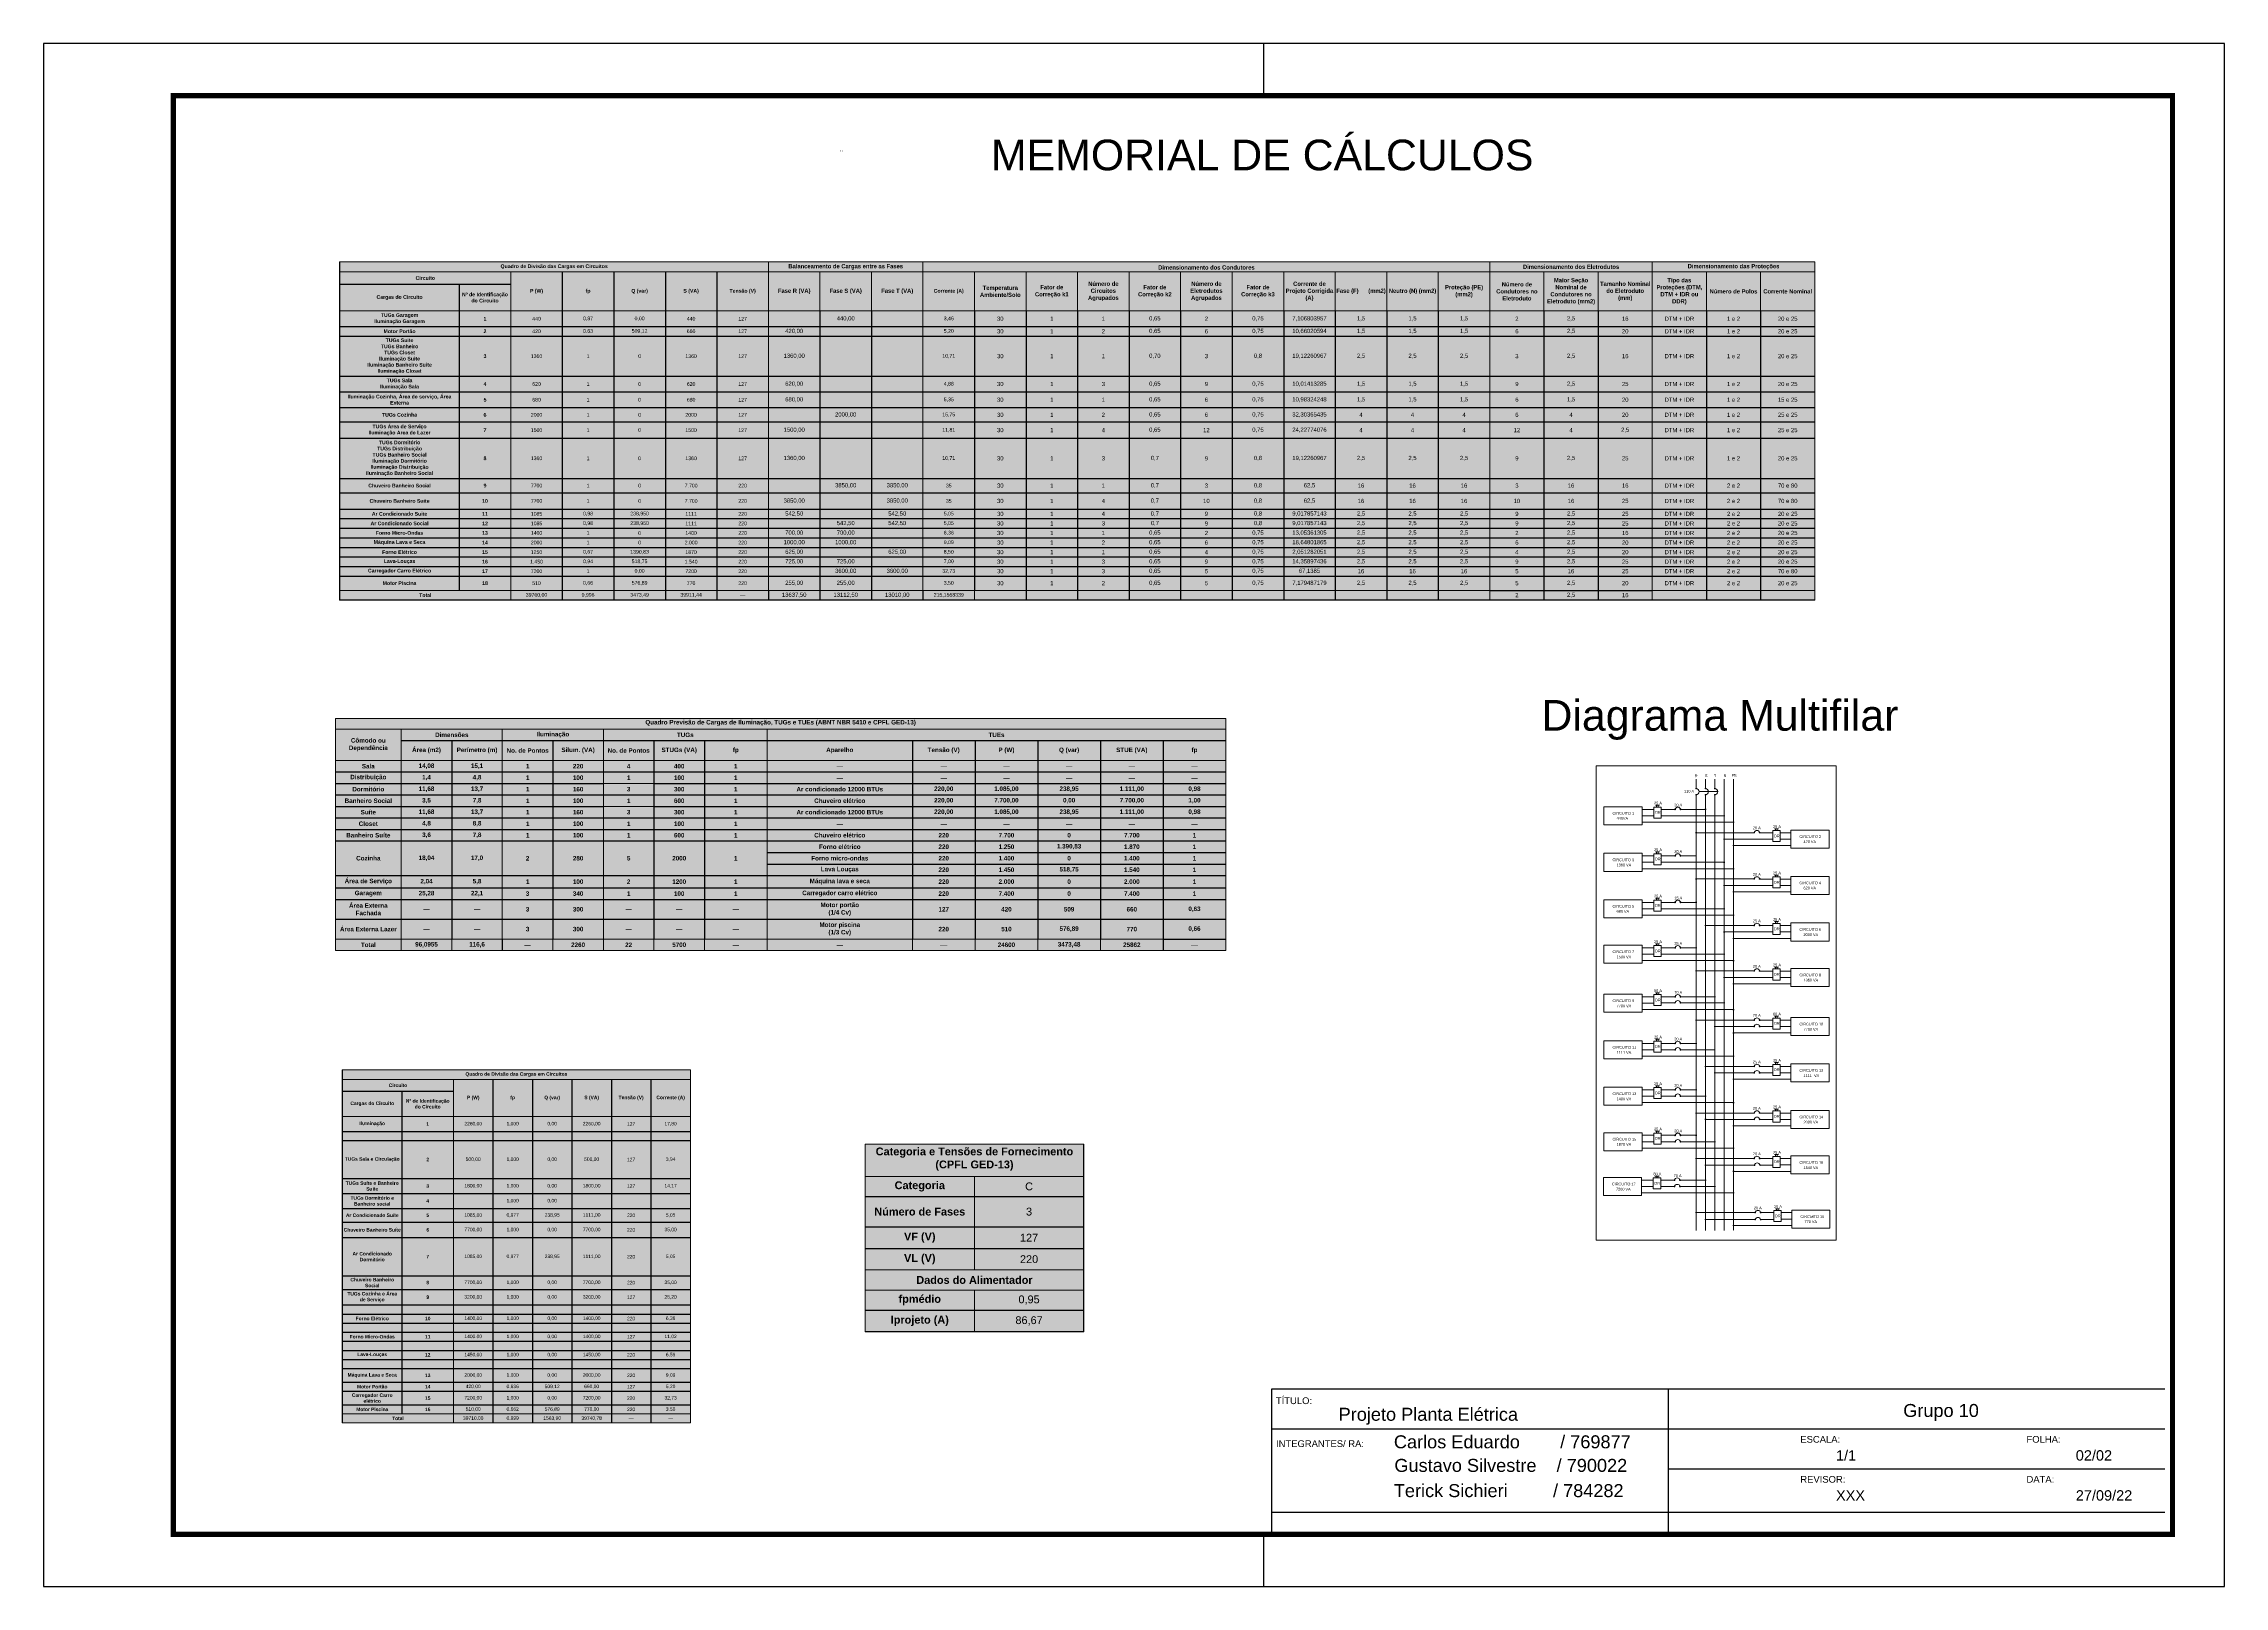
# Paper-space layout 'A3' of a CAD drawing. Header units: inches, sheet in millimetres. Extents: x 0 to 420, y 0 to 297.
# The model-space entities are those that its viewports show. They can reach past a viewport. Long polylines and large blocks are cut down to what shows.
import ezdxf

# ---------------------------------------------------------------- set-up
doc = ezdxf.new("R2010")
doc.units = ezdxf.units.IN
doc.header["$MEASUREMENT"] = 0
doc.linetypes.add('( Hidden )', pattern=[0.375, 0.25, -0.125])
doc.layers.add('06 COTAS', color=7, linetype='Continuous', lineweight=9, true_color=0x96363a)
doc.layers.add('ARQ-FOLHA', color=7, linetype='Continuous')
doc.layers.add('LEGENDA', color=251, linetype='Continuous', lineweight=9)
doc.styles.add('ARIAL', font='arial.ttf', dxfattribs={"width": 1.2})
doc.styles.get("Standard").update_dxf_attribs({"font": 'arial.ttf'})
doc.styles.add('TEXTO 15MM', font='arial.ttf', dxfattribs={"height": 0.15})

# ---------------------------------------------------------------- blocks, each defined once
blk = doc.blocks.new('FOLHA A3')
at = {"layer": 'ARQ-FOLHA'}
for p, q in [((420, 0), (0, 0)), ((0, 0), (0, -297)), ((235, -10), (235, 0)), ((420, -297), (420, 0)), ((235, -297), (235, -287)), ((0, -297), (420, -297))]:
    blk.add_line(p, q, dxfattribs=at)
at = {"layer": 'ARQ-FOLHA', "const_width": 1}
blk.add_lwpolyline([(410, -10), (25, -10), (25, -287), (410, -287), (410, -10)], dxfattribs=at)
blk = doc.blocks.new('*T385')
at = {"layer": 'LEGENDA', "color": 18, "linetype": 'ByBlock', "lineweight": 15, "true_color": 0x000000, "transparency": 16777216}
for p, q in [((0, 0), (9.662, 0)), ((0, 0), (0, -9.805)), ((9.662, 0), (9.662, -9.805)), ((11.023, 0), (49.966, 0)), ((11.023, 0), (11.023, -8.926)), ((22.338, 0), (22.338, -8.674)), ((26.42, 0), (26.42, -8.674)), ((41.386, 0), (41.386, -8.926)), ((45.676, 0), (45.676, -8.926)), ((49.966, 0), (49.966, -8.674)), ((0, -0.268), (9.662, -0.268)), ((3.082, -0.268), (3.082, -9.805)), ((11.023, -0.268), (49.966, -0.268)), ((15.536, -0.268), (15.536, -8.926)), ((23.699, -0.268), (23.699, -1.298)), ((25.059, -0.268), (25.059, -1.298)), ((27.781, -0.268), (27.781, -1.298)), ((29.141, -0.268), (29.141, -1.298)), ((30.502, -0.268), (30.502, -1.298)), ((31.862, -0.268), (31.862, -1.298)), ((33.223, -0.268), (33.223, -1.298)), ((34.583, -0.268), (34.583, -1.298)), ((35.944, -0.268), (35.944, -1.298)), ((37.304, -0.268), (37.304, -1.298)), ((38.665, -0.268), (38.665, -1.298)), ((40.026, -0.268), (40.026, -1.298)), ((42.816, -0.268), (42.816, -1.298)), ((44.246, -0.268), (44.246, -1.298)), ((47.106, -0.268), (47.106, -1.298)), ((48.536, -0.268), (48.536, -1.298)), ((0, -1.298), (9.662, -1.298)), ((11.023, -1.298), (49.966, -1.298)), ((11.023, -8.674), (41.386, -8.674)), ((27.781, -8.674), (27.781, -8.926)), ((45.676, -8.674), (49.966, -8.674)), ((11.023, -8.926), (45.676, -8.926)), ((0, -9.555), (9.662, -9.555)), ((0, -9.805), (9.662, -9.805))]:
    blk.add_line(p, q, dxfattribs=at)
at = {"layer": 'LEGENDA', "color": 0, "linetype": 'ByBlock', "lineweight": -2, "transparency": 16777216}
for p, q in [((9.662, 0), (11.023, 0)), ((9.662, -0.268), (11.023, -0.268)), ((9.662, -0.593), (11.023, -0.593)), ((9.662, -1.298), (11.023, -1.298)), ((9.662, -1.71), (11.023, -1.71)), ((9.662, -1.962), (11.023, -1.962)), ((9.662, -3.022), (11.023, -3.022)), ((9.662, -3.434), (11.023, -3.434)), ((9.662, -3.85), (11.023, -3.85)), ((9.662, -4.229), (11.023, -4.229)), ((9.662, -4.659), (11.023, -4.659)), ((9.662, -5.719), (11.023, -5.719)), ((9.662, -6.098), (11.023, -6.098)), ((9.662, -6.529), (11.023, -6.529)), ((9.662, -6.781), (11.023, -6.781)), ((9.662, -7.033), (11.023, -7.033)), ((9.662, -7.285), (11.023, -7.285)), ((9.662, -7.538), (11.023, -7.538)), ((9.662, -7.79), (11.023, -7.79)), ((9.662, -8.042), (11.023, -8.042)), ((9.662, -8.295), (11.023, -8.295)), ((9.662, -8.674), (11.023, -8.674)), ((47.106, -8.674), (47.106, -9.805)), ((48.536, -8.674), (48.536, -9.805)), ((49.966, -8.674), (49.966, -9.805)), ((9.662, -8.926), (11.023, -8.926)), ((11.023, -8.926), (11.023, -9.805)), ((14.175, -8.926), (14.175, -9.805)), ((15.536, -8.926), (15.536, -9.805)), ((16.896, -8.926), (16.896, -9.805)), ((18.257, -8.926), (18.257, -9.805)), ((19.617, -8.926), (19.617, -9.805)), ((20.978, -8.926), (20.978, -9.805)), ((22.338, -8.926), (22.338, -9.805)), ((23.699, -8.926), (23.699, -9.805)), ((25.059, -8.926), (25.059, -9.805)), ((26.42, -8.926), (26.42, -9.805)), ((27.781, -8.926), (27.781, -9.805)), ((29.141, -8.926), (29.141, -9.805)), ((30.502, -8.926), (30.502, -9.805)), ((31.862, -8.926), (31.862, -9.805)), ((33.223, -8.926), (33.223, -9.805)), ((34.583, -8.926), (34.583, -9.805)), ((35.944, -8.926), (35.944, -9.805)), ((37.304, -8.926), (37.304, -9.805)), ((38.665, -8.926), (38.665, -9.805)), ((40.026, -8.926), (40.026, -9.805)), ((41.386, -8.926), (41.386, -9.805)), ((42.816, -8.926), (42.816, -9.805)), ((44.246, -8.926), (44.246, -9.805)), ((45.676, -8.926), (49.966, -8.926)), ((45.676, -8.926), (45.676, -9.805)), ((9.662, -9.305), (49.966, -9.305)), ((9.662, -9.555), (49.966, -9.555)), ((9.662, -9.805), (49.966, -9.805))]:
    blk.add_line(p, q, dxfattribs=at)
at = {"layer": 'LEGENDA', "color": 253, "linetype": 'ByBlock', "lineweight": -2, "true_color": 0xa5a5a5, "transparency": 16777216}
for p, q in [((4.179, -0.268), (4.179, -9.805)), ((5.276, -0.268), (5.276, -9.805)), ((6.372, -0.268), (6.372, -9.805)), ((7.469, -0.268), (7.469, -9.805)), ((8.566, -0.268), (8.566, -9.805)), ((16.896, -0.268), (16.896, -1.298)), ((18.257, -0.268), (18.257, -1.298)), ((19.617, -0.268), (19.617, -1.298)), ((20.978, -0.268), (20.978, -1.298)), ((0, -0.593), (3.082, -0.593)), ((1.652, -0.593), (1.652, -9.555)), ((11.023, -0.593), (15.536, -0.593)), ((14.175, -0.593), (14.175, -8.674)), ((0, -1.71), (9.662, -1.71)), ((11.023, -1.71), (15.536, -1.71)), ((0, -1.962), (9.662, -1.962)), ((11.023, -1.962), (15.536, -1.962)), ((0, -3.022), (9.662, -3.022)), ((11.023, -3.022), (15.536, -3.022)), ((0, -3.434), (9.662, -3.434)), ((11.023, -3.434), (15.536, -3.434)), ((0, -3.85), (9.662, -3.85)), ((11.023, -3.85), (15.536, -3.85)), ((0, -4.229), (9.662, -4.229)), ((11.023, -4.229), (15.536, -4.229)), ((0, -4.659), (9.662, -4.659)), ((11.023, -4.659), (15.536, -4.659)), ((0, -5.719), (9.662, -5.719)), ((11.023, -5.719), (15.536, -5.719)), ((0, -6.098), (9.662, -6.098)), ((11.023, -6.098), (15.536, -6.098)), ((0, -6.529), (9.662, -6.529)), ((0, -6.781), (9.662, -6.781)), ((11.023, -6.529), (15.536, -6.529)), ((11.023, -6.781), (15.536, -6.781)), ((0, -7.033), (9.662, -7.033)), ((11.023, -7.033), (15.536, -7.033)), ((0, -7.285), (9.662, -7.285)), ((11.023, -7.285), (15.536, -7.285)), ((0, -7.538), (9.662, -7.538)), ((11.023, -7.538), (15.536, -7.538)), ((0, -7.79), (9.662, -7.79)), ((11.023, -7.79), (15.536, -7.79)), ((0, -8.042), (9.662, -8.042)), ((11.023, -8.042), (15.536, -8.042)), ((0, -8.295), (9.662, -8.295)), ((11.023, -8.295), (15.536, -8.295)), ((0, -8.674), (9.662, -8.674)), ((0, -8.926), (9.662, -8.926)), ((0, -9.305), (9.662, -9.305))]:
    blk.add_line(p, q, dxfattribs=at)
at = {"layer": 'LEGENDA', "color": 18, "linetype": 'ByBlock', "lineweight": -2, "true_color": 0x000000, "transparency": 16777216}
for p, q in [((16.896, -1.298), (16.896, -8.926)), ((18.257, -1.298), (18.257, -8.926)), ((19.617, -1.298), (19.617, -8.926)), ((20.978, -1.298), (20.978, -8.926)), ((23.699, -1.298), (23.699, -8.926)), ((25.059, -1.298), (25.059, -8.926)), ((27.781, -1.298), (27.781, -8.674)), ((29.141, -1.298), (29.141, -8.926)), ((30.502, -1.298), (30.502, -8.926)), ((31.862, -1.298), (31.862, -8.926)), ((33.223, -1.298), (33.223, -8.926)), ((34.583, -1.298), (34.583, -8.926)), ((35.944, -1.298), (35.944, -8.926)), ((37.304, -1.298), (37.304, -8.926)), ((38.665, -1.298), (38.665, -8.926)), ((40.026, -1.298), (40.026, -8.926)), ((42.816, -1.298), (42.816, -8.926)), ((44.246, -1.298), (44.246, -8.926)), ((47.106, -1.298), (47.106, -8.674)), ((48.536, -1.298), (48.536, -8.674)), ((15.536, -1.71), (49.966, -1.71)), ((15.536, -1.962), (49.966, -1.962)), ((15.536, -3.022), (49.966, -3.022)), ((15.536, -3.434), (49.966, -3.434)), ((15.536, -3.85), (49.966, -3.85)), ((15.536, -4.229), (49.966, -4.229)), ((15.536, -4.659), (49.966, -4.659)), ((15.536, -5.719), (49.966, -5.719)), ((15.536, -6.098), (49.966, -6.098)), ((15.536, -6.529), (49.966, -6.529)), ((15.536, -6.781), (49.966, -6.781)), ((15.536, -7.033), (49.966, -7.033)), ((15.536, -7.285), (49.966, -7.285)), ((15.536, -7.538), (49.966, -7.538)), ((15.536, -7.79), (49.966, -7.79)), ((15.536, -8.042), (49.966, -8.042)), ((15.536, -8.295), (49.966, -8.295)), ((22.338, -8.674), (22.338, -8.926)), ((26.42, -8.674), (26.42, -8.926)), ((41.386, -8.674), (45.676, -8.674))]:
    blk.add_line(p, q, dxfattribs=at)
at = {"layer": 'LEGENDA', "color": 9, "true_color": 0xbdc0bf, "transparency": 16777216}
for points in [[(0, 0), (0, -0.268), (9.662, 0), (9.662, -0.268)], [(11.023, 0), (11.023, -0.268), (22.338, 0), (22.338, -0.268)], [(22.338, 0), (22.338, -0.268), (26.42, 0), (26.42, -0.268)], [(26.42, 0), (26.42, -0.268), (41.386, 0), (41.386, -0.268)], [(41.386, 0), (41.386, -0.268), (45.676, 0), (45.676, -0.268)], [(45.676, 0), (45.676, -0.268), (49.966, 0), (49.966, -0.268)], [(0, -0.268), (0, -0.593), (3.082, -0.268), (3.082, -0.593)], [(3.082, -0.268), (3.082, -1.298), (4.179, -0.268), (4.179, -1.298)], [(4.179, -0.268), (4.179, -1.298), (5.276, -0.268), (5.276, -1.298)], [(5.276, -0.268), (5.276, -1.298), (6.372, -0.268), (6.372, -1.298)], [(6.372, -0.268), (6.372, -1.298), (7.469, -0.268), (7.469, -1.298)], [(7.469, -0.268), (7.469, -1.298), (8.566, -0.268), (8.566, -1.298)], [(8.566, -0.268), (8.566, -1.298), (9.662, -0.268), (9.662, -1.298)], [(11.023, -0.268), (11.023, -0.593), (15.536, -0.268), (15.536, -0.593)], [(15.536, -0.268), (15.536, -1.298), (16.896, -0.268), (16.896, -1.298)], [(16.896, -0.268), (16.896, -1.298), (18.257, -0.268), (18.257, -1.298)], [(18.257, -0.268), (18.257, -1.298), (19.617, -0.268), (19.617, -1.298)], [(19.617, -0.268), (19.617, -1.298), (20.978, -0.268), (20.978, -1.298)], [(20.978, -0.268), (20.978, -1.298), (22.338, -0.268), (22.338, -1.298)], [(22.338, -0.268), (22.338, -1.298), (23.699, -0.268), (23.699, -1.298)], [(23.699, -0.268), (23.699, -1.298), (25.059, -0.268), (25.059, -1.298)], [(25.059, -0.268), (25.059, -1.298), (26.42, -0.268), (26.42, -1.298)], [(26.42, -0.268), (26.42, -1.298), (27.781, -0.268), (27.781, -1.298)], [(27.781, -0.268), (27.781, -1.298), (29.141, -0.268), (29.141, -1.298)], [(29.141, -0.268), (29.141, -1.298), (30.502, -0.268), (30.502, -1.298)], [(30.502, -0.268), (30.502, -1.298), (31.862, -0.268), (31.862, -1.298)], [(31.862, -0.268), (31.862, -1.298), (33.223, -0.268), (33.223, -1.298)], [(33.223, -0.268), (33.223, -1.298), (34.583, -0.268), (34.583, -1.298)], [(34.583, -0.268), (34.583, -1.298), (35.944, -0.268), (35.944, -1.298)], [(35.944, -0.268), (35.944, -1.298), (37.304, -0.268), (37.304, -1.298)], [(37.304, -0.268), (37.304, -1.298), (38.665, -0.268), (38.665, -1.298)], [(38.665, -0.268), (38.665, -1.298), (40.026, -0.268), (40.026, -1.298)], [(40.026, -0.268), (40.026, -1.298), (41.386, -0.268), (41.386, -1.298)], [(41.386, -0.268), (41.386, -1.298), (42.816, -0.268), (42.816, -1.298)], [(42.816, -0.268), (42.816, -1.298), (44.246, -0.268), (44.246, -1.298)], [(44.246, -0.268), (44.246, -1.298), (45.676, -0.268), (45.676, -1.298)], [(45.676, -0.268), (45.676, -1.298), (47.106, -0.268), (47.106, -1.298)], [(47.106, -0.268), (47.106, -1.298), (48.536, -0.268), (48.536, -1.298)], [(48.536, -0.268), (48.536, -1.298), (49.966, -0.268), (49.966, -1.298)], [(0, -0.593), (0, -1.298), (1.652, -0.593), (1.652, -1.298)], [(1.652, -0.593), (1.652, -1.298), (3.082, -0.593), (3.082, -1.298)], [(11.023, -0.593), (11.023, -1.298), (14.175, -0.593), (14.175, -1.298)], [(14.175, -0.593), (14.175, -1.298), (15.536, -0.593), (15.536, -1.298)]]:
    blk.add_solid(points, dxfattribs=at)
at = {"layer": 'LEGENDA', "color": 254, "true_color": 0xdbdbdb, "transparency": 16777216}
for points in [[(0, -1.298), (0, -1.71), (1.652, -1.298), (1.652, -1.71)], [(1.652, -1.298), (1.652, -1.71), (3.082, -1.298), (3.082, -1.71)], [(11.023, -1.298), (11.023, -1.71), (14.175, -1.298), (14.175, -1.71)], [(14.175, -1.298), (14.175, -1.71), (15.536, -1.298), (15.536, -1.71)], [(0, -1.71), (0, -1.962), (1.652, -1.71), (1.652, -1.962)], [(1.652, -1.71), (1.652, -1.962), (3.082, -1.71), (3.082, -1.962)], [(11.023, -1.71), (11.023, -1.962), (14.175, -1.71), (14.175, -1.962)], [(14.175, -1.71), (14.175, -1.962), (15.536, -1.71), (15.536, -1.962)], [(0, -1.962), (0, -3.022), (1.652, -1.962), (1.652, -3.022)], [(1.652, -1.962), (1.652, -3.022), (3.082, -1.962), (3.082, -3.022)], [(11.023, -1.962), (11.023, -3.022), (14.175, -1.962), (14.175, -3.022)], [(14.175, -1.962), (14.175, -3.022), (15.536, -1.962), (15.536, -3.022)], [(0, -3.022), (0, -3.434), (1.652, -3.022), (1.652, -3.434)], [(1.652, -3.022), (1.652, -3.434), (3.082, -3.022), (3.082, -3.434)], [(11.023, -3.022), (11.023, -3.434), (14.175, -3.022), (14.175, -3.434)], [(14.175, -3.022), (14.175, -3.434), (15.536, -3.022), (15.536, -3.434)], [(0, -3.434), (0, -3.85), (1.652, -3.434), (1.652, -3.85)], [(1.652, -3.434), (1.652, -3.85), (3.082, -3.434), (3.082, -3.85)], [(11.023, -3.434), (11.023, -3.85), (14.175, -3.434), (14.175, -3.85)], [(14.175, -3.434), (14.175, -3.85), (15.536, -3.434), (15.536, -3.85)], [(0, -3.85), (0, -4.229), (1.652, -3.85), (1.652, -4.229)], [(1.652, -3.85), (1.652, -4.229), (3.082, -3.85), (3.082, -4.229)], [(11.023, -3.85), (11.023, -4.229), (14.175, -3.85), (14.175, -4.229)], [(14.175, -3.85), (14.175, -4.229), (15.536, -3.85), (15.536, -4.229)], [(0, -4.229), (0, -4.659), (1.652, -4.229), (1.652, -4.659)], [(1.652, -4.229), (1.652, -4.659), (3.082, -4.229), (3.082, -4.659)], [(11.023, -4.229), (11.023, -4.659), (14.175, -4.229), (14.175, -4.659)], [(14.175, -4.229), (14.175, -4.659), (15.536, -4.229), (15.536, -4.659)], [(0, -4.659), (0, -5.719), (1.652, -4.659), (1.652, -5.719)], [(1.652, -4.659), (1.652, -5.719), (3.082, -4.659), (3.082, -5.719)], [(11.023, -4.659), (11.023, -5.719), (14.175, -4.659), (14.175, -5.719)], [(14.175, -4.659), (14.175, -5.719), (15.536, -4.659), (15.536, -5.719)], [(0, -5.719), (0, -6.098), (1.652, -5.719), (1.652, -6.098)], [(1.652, -5.719), (1.652, -6.098), (3.082, -5.719), (3.082, -6.098)], [(11.023, -5.719), (11.023, -6.098), (14.175, -5.719), (14.175, -6.098)], [(14.175, -5.719), (14.175, -6.098), (15.536, -5.719), (15.536, -6.098)], [(0, -6.098), (0, -6.529), (1.652, -6.098), (1.652, -6.529)], [(1.652, -6.098), (1.652, -6.529), (3.082, -6.098), (3.082, -6.529)], [(11.023, -6.098), (11.023, -6.529), (14.175, -6.098), (14.175, -6.529)], [(14.175, -6.098), (14.175, -6.529), (15.536, -6.098), (15.536, -6.529)], [(0, -6.529), (0, -6.781), (1.652, -6.529), (1.652, -6.781)], [(0, -6.781), (0, -7.033), (1.652, -6.781), (1.652, -7.033)], [(1.652, -6.529), (1.652, -6.781), (3.082, -6.529), (3.082, -6.781)], [(1.652, -6.781), (1.652, -7.033), (3.082, -6.781), (3.082, -7.033)], [(11.023, -6.529), (11.023, -6.781), (14.175, -6.529), (14.175, -6.781)], [(11.023, -6.781), (11.023, -7.033), (14.175, -6.781), (14.175, -7.033)], [(14.175, -6.529), (14.175, -6.781), (15.536, -6.529), (15.536, -6.781)], [(14.175, -6.781), (14.175, -7.033), (15.536, -6.781), (15.536, -7.033)], [(0, -7.033), (0, -7.285), (1.652, -7.033), (1.652, -7.285)], [(1.652, -7.033), (1.652, -7.285), (3.082, -7.033), (3.082, -7.285)], [(11.023, -7.033), (11.023, -7.285), (14.175, -7.033), (14.175, -7.285)], [(14.175, -7.033), (14.175, -7.285), (15.536, -7.033), (15.536, -7.285)], [(0, -7.285), (0, -7.538), (1.652, -7.285), (1.652, -7.538)], [(1.652, -7.285), (1.652, -7.538), (3.082, -7.285), (3.082, -7.538)], [(11.023, -7.285), (11.023, -7.538), (14.175, -7.285), (14.175, -7.538)], [(14.175, -7.285), (14.175, -7.538), (15.536, -7.285), (15.536, -7.538)], [(0, -7.538), (0, -7.79), (1.652, -7.538), (1.652, -7.79)], [(1.652, -7.538), (1.652, -7.79), (3.082, -7.538), (3.082, -7.79)], [(11.023, -7.538), (11.023, -7.79), (14.175, -7.538), (14.175, -7.79)], [(14.175, -7.538), (14.175, -7.79), (15.536, -7.538), (15.536, -7.79)], [(0, -7.79), (0, -8.042), (1.652, -7.79), (1.652, -8.042)], [(1.652, -7.79), (1.652, -8.042), (3.082, -7.79), (3.082, -8.042)], [(11.023, -7.79), (11.023, -8.042), (14.175, -7.79), (14.175, -8.042)], [(14.175, -7.79), (14.175, -8.042), (15.536, -7.79), (15.536, -8.042)], [(0, -8.042), (0, -8.295), (1.652, -8.042), (1.652, -8.295)], [(1.652, -8.042), (1.652, -8.295), (3.082, -8.042), (3.082, -8.295)], [(11.023, -8.042), (11.023, -8.295), (14.175, -8.042), (14.175, -8.295)], [(14.175, -8.042), (14.175, -8.295), (15.536, -8.042), (15.536, -8.295)], [(0, -8.295), (0, -8.674), (1.652, -8.295), (1.652, -8.674)], [(1.652, -8.295), (1.652, -8.674), (3.082, -8.295), (3.082, -8.674)], [(11.023, -8.295), (11.023, -8.674), (14.175, -8.295), (14.175, -8.674)], [(14.175, -8.295), (14.175, -8.674), (15.536, -8.295), (15.536, -8.674)], [(0, -8.674), (0, -8.926), (1.652, -8.674), (1.652, -8.926)], [(1.652, -8.674), (1.652, -8.926), (3.082, -8.674), (3.082, -8.926)], [(11.023, -8.674), (11.023, -8.926), (15.536, -8.674), (15.536, -8.926)], [(0, -8.926), (0, -9.305), (1.652, -8.926), (1.652, -9.305)], [(1.652, -8.926), (1.652, -9.305), (3.082, -8.926), (3.082, -9.305)], [(0, -9.305), (0, -9.555), (1.652, -9.305), (1.652, -9.555)], [(1.652, -9.305), (1.652, -9.555), (3.082, -9.305), (3.082, -9.555)], [(0, -9.555), (0, -9.805), (3.082, -9.555), (3.082, -9.805)]]:
    blk.add_solid(points, dxfattribs=at)
at = {"layer": 'LEGENDA', "color": 7, "true_color": 0xffffff, "transparency": 16777216}
for points in [[(3.082, -1.298), (3.082, -1.71), (4.179, -1.298), (4.179, -1.71)], [(4.179, -1.298), (4.179, -1.71), (5.276, -1.298), (5.276, -1.71)], [(5.276, -1.298), (5.276, -1.71), (6.372, -1.298), (6.372, -1.71)], [(6.372, -1.298), (6.372, -1.71), (7.469, -1.298), (7.469, -1.71)], [(7.469, -1.298), (7.469, -1.71), (8.566, -1.298), (8.566, -1.71)], [(8.566, -1.298), (8.566, -1.71), (9.662, -1.298), (9.662, -1.71)], [(15.536, -1.298), (15.536, -1.71), (16.896, -1.298), (16.896, -1.71)], [(16.896, -1.298), (16.896, -1.71), (18.257, -1.298), (18.257, -1.71)], [(18.257, -1.298), (18.257, -1.71), (19.617, -1.298), (19.617, -1.71)], [(19.617, -1.298), (19.617, -1.71), (20.978, -1.298), (20.978, -1.71)], [(20.978, -1.298), (20.978, -1.71), (22.338, -1.298), (22.338, -1.71)], [(22.338, -1.298), (22.338, -1.71), (23.699, -1.298), (23.699, -1.71)], [(23.699, -1.298), (23.699, -1.71), (25.059, -1.298), (25.059, -1.71)], [(25.059, -1.298), (25.059, -1.71), (26.42, -1.298), (26.42, -1.71)], [(26.42, -1.298), (26.42, -1.71), (27.781, -1.298), (27.781, -1.71)], [(27.781, -1.298), (27.781, -1.71), (29.141, -1.298), (29.141, -1.71)], [(29.141, -1.298), (29.141, -1.71), (30.502, -1.298), (30.502, -1.71)], [(30.502, -1.298), (30.502, -1.71), (31.862, -1.298), (31.862, -1.71)], [(31.862, -1.298), (31.862, -1.71), (33.223, -1.298), (33.223, -1.71)], [(33.223, -1.298), (33.223, -1.71), (34.583, -1.298), (34.583, -1.71)], [(34.583, -1.298), (34.583, -1.71), (35.944, -1.298), (35.944, -1.71)], [(35.944, -1.298), (35.944, -1.71), (37.304, -1.298), (37.304, -1.71)], [(37.304, -1.298), (37.304, -1.71), (38.665, -1.298), (38.665, -1.71)], [(38.665, -1.298), (38.665, -1.71), (40.026, -1.298), (40.026, -1.71)], [(40.026, -1.298), (40.026, -1.71), (41.386, -1.298), (41.386, -1.71)], [(41.386, -1.298), (41.386, -1.71), (42.816, -1.298), (42.816, -1.71)], [(42.816, -1.298), (42.816, -1.71), (44.246, -1.298), (44.246, -1.71)], [(44.246, -1.298), (44.246, -1.71), (45.676, -1.298), (45.676, -1.71)], [(45.676, -1.298), (45.676, -1.71), (47.106, -1.298), (47.106, -1.71)], [(47.106, -1.298), (47.106, -1.71), (48.536, -1.298), (48.536, -1.71)], [(48.536, -1.298), (48.536, -1.71), (49.966, -1.298), (49.966, -1.71)], [(3.082, -1.71), (3.082, -1.962), (4.179, -1.71), (4.179, -1.962)], [(4.179, -1.71), (4.179, -1.962), (5.276, -1.71), (5.276, -1.962)], [(5.276, -1.71), (5.276, -1.962), (6.372, -1.71), (6.372, -1.962)], [(6.372, -1.71), (6.372, -1.962), (7.469, -1.71), (7.469, -1.962)], [(7.469, -1.71), (7.469, -1.962), (8.566, -1.71), (8.566, -1.962)], [(8.566, -1.71), (8.566, -1.962), (9.662, -1.71), (9.662, -1.962)], [(15.536, -1.71), (15.536, -1.962), (16.896, -1.71), (16.896, -1.962)], [(16.896, -1.71), (16.896, -1.962), (18.257, -1.71), (18.257, -1.962)], [(18.257, -1.71), (18.257, -1.962), (19.617, -1.71), (19.617, -1.962)], [(19.617, -1.71), (19.617, -1.962), (20.978, -1.71), (20.978, -1.962)], [(20.978, -1.71), (20.978, -1.962), (22.338, -1.71), (22.338, -1.962)], [(22.338, -1.71), (22.338, -1.962), (23.699, -1.71), (23.699, -1.962)], [(23.699, -1.71), (23.699, -1.962), (25.059, -1.71), (25.059, -1.962)], [(25.059, -1.71), (25.059, -1.962), (26.42, -1.71), (26.42, -1.962)], [(26.42, -1.71), (26.42, -1.962), (27.781, -1.71), (27.781, -1.962)], [(27.781, -1.71), (27.781, -1.962), (29.141, -1.71), (29.141, -1.962)], [(29.141, -1.71), (29.141, -1.962), (30.502, -1.71), (30.502, -1.962)], [(30.502, -1.71), (30.502, -1.962), (31.862, -1.71), (31.862, -1.962)], [(31.862, -1.71), (31.862, -1.962), (33.223, -1.71), (33.223, -1.962)], [(33.223, -1.71), (33.223, -1.962), (34.583, -1.71), (34.583, -1.962)], [(34.583, -1.71), (34.583, -1.962), (35.944, -1.71), (35.944, -1.962)], [(35.944, -1.71), (35.944, -1.962), (37.304, -1.71), (37.304, -1.962)], [(37.304, -1.71), (37.304, -1.962), (38.665, -1.71), (38.665, -1.962)], [(38.665, -1.71), (38.665, -1.962), (40.026, -1.71), (40.026, -1.962)], [(40.026, -1.71), (40.026, -1.962), (41.386, -1.71), (41.386, -1.962)], [(41.386, -1.71), (41.386, -1.962), (42.816, -1.71), (42.816, -1.962)], [(42.816, -1.71), (42.816, -1.962), (44.246, -1.71), (44.246, -1.962)], [(44.246, -1.71), (44.246, -1.962), (45.676, -1.71), (45.676, -1.962)], [(45.676, -1.71), (45.676, -1.962), (47.106, -1.71), (47.106, -1.962)], [(47.106, -1.71), (47.106, -1.962), (48.536, -1.71), (48.536, -1.962)], [(48.536, -1.71), (48.536, -1.962), (49.966, -1.71), (49.966, -1.962)], [(3.082, -1.962), (3.082, -3.022), (4.179, -1.962), (4.179, -3.022)], [(4.179, -1.962), (4.179, -3.022), (5.276, -1.962), (5.276, -3.022)], [(5.276, -1.962), (5.276, -3.022), (6.372, -1.962), (6.372, -3.022)], [(6.372, -1.962), (6.372, -3.022), (7.469, -1.962), (7.469, -3.022)], [(7.469, -1.962), (7.469, -3.022), (8.566, -1.962), (8.566, -3.022)], [(8.566, -1.962), (8.566, -3.022), (9.662, -1.962), (9.662, -3.022)], [(15.536, -1.962), (15.536, -3.022), (16.896, -1.962), (16.896, -3.022)], [(16.896, -1.962), (16.896, -3.022), (18.257, -1.962), (18.257, -3.022)], [(18.257, -1.962), (18.257, -3.022), (19.617, -1.962), (19.617, -3.022)], [(19.617, -1.962), (19.617, -3.022), (20.978, -1.962), (20.978, -3.022)], [(20.978, -1.962), (20.978, -3.022), (22.338, -1.962), (22.338, -3.022)], [(22.338, -1.962), (22.338, -3.022), (23.699, -1.962), (23.699, -3.022)], [(23.699, -1.962), (23.699, -3.022), (25.059, -1.962), (25.059, -3.022)], [(25.059, -1.962), (25.059, -3.022), (26.42, -1.962), (26.42, -3.022)], [(26.42, -1.962), (26.42, -3.022), (27.781, -1.962), (27.781, -3.022)], [(27.781, -1.962), (27.781, -3.022), (29.141, -1.962), (29.141, -3.022)], [(29.141, -1.962), (29.141, -3.022), (30.502, -1.962), (30.502, -3.022)], [(30.502, -1.962), (30.502, -3.022), (31.862, -1.962), (31.862, -3.022)], [(31.862, -1.962), (31.862, -3.022), (33.223, -1.962), (33.223, -3.022)], [(33.223, -1.962), (33.223, -3.022), (34.583, -1.962), (34.583, -3.022)], [(34.583, -1.962), (34.583, -3.022), (35.944, -1.962), (35.944, -3.022)], [(35.944, -1.962), (35.944, -3.022), (37.304, -1.962), (37.304, -3.022)], [(37.304, -1.962), (37.304, -3.022), (38.665, -1.962), (38.665, -3.022)], [(38.665, -1.962), (38.665, -3.022), (40.026, -1.962), (40.026, -3.022)], [(40.026, -1.962), (40.026, -3.022), (41.386, -1.962), (41.386, -3.022)], [(41.386, -1.962), (41.386, -3.022), (42.816, -1.962), (42.816, -3.022)], [(42.816, -1.962), (42.816, -3.022), (44.246, -1.962), (44.246, -3.022)], [(44.246, -1.962), (44.246, -3.022), (45.676, -1.962), (45.676, -3.022)], [(45.676, -1.962), (45.676, -3.022), (47.106, -1.962), (47.106, -3.022)], [(47.106, -1.962), (47.106, -3.022), (48.536, -1.962), (48.536, -3.022)], [(48.536, -1.962), (48.536, -3.022), (49.966, -1.962), (49.966, -3.022)], [(3.082, -3.022), (3.082, -3.434), (4.179, -3.022), (4.179, -3.434)], [(4.179, -3.022), (4.179, -3.434), (5.276, -3.022), (5.276, -3.434)], [(5.276, -3.022), (5.276, -3.434), (6.372, -3.022), (6.372, -3.434)], [(6.372, -3.022), (6.372, -3.434), (7.469, -3.022), (7.469, -3.434)], [(7.469, -3.022), (7.469, -3.434), (8.566, -3.022), (8.566, -3.434)], [(8.566, -3.022), (8.566, -3.434), (9.662, -3.022), (9.662, -3.434)], [(15.536, -3.022), (15.536, -3.434), (16.896, -3.022), (16.896, -3.434)], [(16.896, -3.022), (16.896, -3.434), (18.257, -3.022), (18.257, -3.434)], [(18.257, -3.022), (18.257, -3.434), (19.617, -3.022), (19.617, -3.434)], [(19.617, -3.022), (19.617, -3.434), (20.978, -3.022), (20.978, -3.434)], [(20.978, -3.022), (20.978, -3.434), (22.338, -3.022), (22.338, -3.434)], [(22.338, -3.022), (22.338, -3.434), (23.699, -3.022), (23.699, -3.434)], [(23.699, -3.022), (23.699, -3.434), (25.059, -3.022), (25.059, -3.434)], [(25.059, -3.022), (25.059, -3.434), (26.42, -3.022), (26.42, -3.434)], [(26.42, -3.022), (26.42, -3.434), (27.781, -3.022), (27.781, -3.434)], [(27.781, -3.022), (27.781, -3.434), (29.141, -3.022), (29.141, -3.434)], [(29.141, -3.022), (29.141, -3.434), (30.502, -3.022), (30.502, -3.434)], [(30.502, -3.022), (30.502, -3.434), (31.862, -3.022), (31.862, -3.434)], [(31.862, -3.022), (31.862, -3.434), (33.223, -3.022), (33.223, -3.434)], [(33.223, -3.022), (33.223, -3.434), (34.583, -3.022), (34.583, -3.434)], [(34.583, -3.022), (34.583, -3.434), (35.944, -3.022), (35.944, -3.434)], [(35.944, -3.022), (35.944, -3.434), (37.304, -3.022), (37.304, -3.434)], [(37.304, -3.022), (37.304, -3.434), (38.665, -3.022), (38.665, -3.434)], [(38.665, -3.022), (38.665, -3.434), (40.026, -3.022), (40.026, -3.434)], [(40.026, -3.022), (40.026, -3.434), (41.386, -3.022), (41.386, -3.434)], [(41.386, -3.022), (41.386, -3.434), (42.816, -3.022), (42.816, -3.434)], [(42.816, -3.022), (42.816, -3.434), (44.246, -3.022), (44.246, -3.434)], [(44.246, -3.022), (44.246, -3.434), (45.676, -3.022), (45.676, -3.434)], [(45.676, -3.022), (45.676, -3.434), (47.106, -3.022), (47.106, -3.434)], [(47.106, -3.022), (47.106, -3.434), (48.536, -3.022), (48.536, -3.434)], [(48.536, -3.022), (48.536, -3.434), (49.966, -3.022), (49.966, -3.434)], [(3.082, -3.434), (3.082, -3.85), (4.179, -3.434), (4.179, -3.85)], [(4.179, -3.434), (4.179, -3.85), (5.276, -3.434), (5.276, -3.85)], [(5.276, -3.434), (5.276, -3.85), (6.372, -3.434), (6.372, -3.85)], [(6.372, -3.434), (6.372, -3.85), (7.469, -3.434), (7.469, -3.85)], [(7.469, -3.434), (7.469, -3.85), (8.566, -3.434), (8.566, -3.85)], [(8.566, -3.434), (8.566, -3.85), (9.662, -3.434), (9.662, -3.85)], [(15.536, -3.434), (15.536, -3.85), (16.896, -3.434), (16.896, -3.85)], [(16.896, -3.434), (16.896, -3.85), (18.257, -3.434), (18.257, -3.85)], [(18.257, -3.434), (18.257, -3.85), (19.617, -3.434), (19.617, -3.85)], [(19.617, -3.434), (19.617, -3.85), (20.978, -3.434), (20.978, -3.85)], [(20.978, -3.434), (20.978, -3.85), (22.338, -3.434), (22.338, -3.85)], [(22.338, -3.434), (22.338, -3.85), (23.699, -3.434), (23.699, -3.85)], [(23.699, -3.434), (23.699, -3.85), (25.059, -3.434), (25.059, -3.85)], [(25.059, -3.434), (25.059, -3.85), (26.42, -3.434), (26.42, -3.85)], [(26.42, -3.434), (26.42, -3.85), (27.781, -3.434), (27.781, -3.85)], [(27.781, -3.434), (27.781, -3.85), (29.141, -3.434), (29.141, -3.85)], [(29.141, -3.434), (29.141, -3.85), (30.502, -3.434), (30.502, -3.85)], [(30.502, -3.434), (30.502, -3.85), (31.862, -3.434), (31.862, -3.85)], [(31.862, -3.434), (31.862, -3.85), (33.223, -3.434), (33.223, -3.85)], [(33.223, -3.434), (33.223, -3.85), (34.583, -3.434), (34.583, -3.85)], [(34.583, -3.434), (34.583, -3.85), (35.944, -3.434), (35.944, -3.85)], [(35.944, -3.434), (35.944, -3.85), (37.304, -3.434), (37.304, -3.85)], [(37.304, -3.434), (37.304, -3.85), (38.665, -3.434), (38.665, -3.85)], [(38.665, -3.434), (38.665, -3.85), (40.026, -3.434), (40.026, -3.85)], [(40.026, -3.434), (40.026, -3.85), (41.386, -3.434), (41.386, -3.85)], [(41.386, -3.434), (41.386, -3.85), (42.816, -3.434), (42.816, -3.85)], [(42.816, -3.434), (42.816, -3.85), (44.246, -3.434), (44.246, -3.85)], [(44.246, -3.434), (44.246, -3.85), (45.676, -3.434), (45.676, -3.85)], [(45.676, -3.434), (45.676, -3.85), (47.106, -3.434), (47.106, -3.85)], [(47.106, -3.434), (47.106, -3.85), (48.536, -3.434), (48.536, -3.85)], [(48.536, -3.434), (48.536, -3.85), (49.966, -3.434), (49.966, -3.85)], [(3.082, -3.85), (3.082, -4.229), (4.179, -3.85), (4.179, -4.229)], [(4.179, -3.85), (4.179, -4.229), (5.276, -3.85), (5.276, -4.229)], [(5.276, -3.85), (5.276, -4.229), (6.372, -3.85), (6.372, -4.229)], [(6.372, -3.85), (6.372, -4.229), (7.469, -3.85), (7.469, -4.229)], [(7.469, -3.85), (7.469, -4.229), (8.566, -3.85), (8.566, -4.229)], [(8.566, -3.85), (8.566, -4.229), (9.662, -3.85), (9.662, -4.229)], [(15.536, -3.85), (15.536, -4.229), (16.896, -3.85), (16.896, -4.229)], [(16.896, -3.85), (16.896, -4.229), (18.257, -3.85), (18.257, -4.229)], [(18.257, -3.85), (18.257, -4.229), (19.617, -3.85), (19.617, -4.229)], [(19.617, -3.85), (19.617, -4.229), (20.978, -3.85), (20.978, -4.229)], [(20.978, -3.85), (20.978, -4.229), (22.338, -3.85), (22.338, -4.229)], [(22.338, -3.85), (22.338, -4.229), (23.699, -3.85), (23.699, -4.229)], [(23.699, -3.85), (23.699, -4.229), (25.059, -3.85), (25.059, -4.229)], [(25.059, -3.85), (25.059, -4.229), (26.42, -3.85), (26.42, -4.229)], [(26.42, -3.85), (26.42, -4.229), (27.781, -3.85), (27.781, -4.229)], [(27.781, -3.85), (27.781, -4.229), (29.141, -3.85), (29.141, -4.229)], [(29.141, -3.85), (29.141, -4.229), (30.502, -3.85), (30.502, -4.229)], [(30.502, -3.85), (30.502, -4.229), (31.862, -3.85), (31.862, -4.229)], [(31.862, -3.85), (31.862, -4.229), (33.223, -3.85), (33.223, -4.229)], [(33.223, -3.85), (33.223, -4.229), (34.583, -3.85), (34.583, -4.229)], [(34.583, -3.85), (34.583, -4.229), (35.944, -3.85), (35.944, -4.229)], [(35.944, -3.85), (35.944, -4.229), (37.304, -3.85), (37.304, -4.229)], [(37.304, -3.85), (37.304, -4.229), (38.665, -3.85), (38.665, -4.229)], [(38.665, -3.85), (38.665, -4.229), (40.026, -3.85), (40.026, -4.229)], [(40.026, -3.85), (40.026, -4.229), (41.386, -3.85), (41.386, -4.229)], [(41.386, -3.85), (41.386, -4.229), (42.816, -3.85), (42.816, -4.229)], [(42.816, -3.85), (42.816, -4.229), (44.246, -3.85), (44.246, -4.229)], [(44.246, -3.85), (44.246, -4.229), (45.676, -3.85), (45.676, -4.229)], [(45.676, -3.85), (45.676, -4.229), (47.106, -3.85), (47.106, -4.229)], [(47.106, -3.85), (47.106, -4.229), (48.536, -3.85), (48.536, -4.229)], [(48.536, -3.85), (48.536, -4.229), (49.966, -3.85), (49.966, -4.229)], [(3.082, -4.229), (3.082, -4.659), (4.179, -4.229), (4.179, -4.659)], [(4.179, -4.229), (4.179, -4.659), (5.276, -4.229), (5.276, -4.659)], [(5.276, -4.229), (5.276, -4.659), (6.372, -4.229), (6.372, -4.659)], [(6.372, -4.229), (6.372, -4.659), (7.469, -4.229), (7.469, -4.659)], [(7.469, -4.229), (7.469, -4.659), (8.566, -4.229), (8.566, -4.659)], [(8.566, -4.229), (8.566, -4.659), (9.662, -4.229), (9.662, -4.659)], [(15.536, -4.229), (15.536, -4.659), (16.896, -4.229), (16.896, -4.659)], [(16.896, -4.229), (16.896, -4.659), (18.257, -4.229), (18.257, -4.659)], [(18.257, -4.229), (18.257, -4.659), (19.617, -4.229), (19.617, -4.659)], [(19.617, -4.229), (19.617, -4.659), (20.978, -4.229), (20.978, -4.659)], [(20.978, -4.229), (20.978, -4.659), (22.338, -4.229), (22.338, -4.659)], [(22.338, -4.229), (22.338, -4.659), (23.699, -4.229), (23.699, -4.659)], [(23.699, -4.229), (23.699, -4.659), (25.059, -4.229), (25.059, -4.659)], [(25.059, -4.229), (25.059, -4.659), (26.42, -4.229), (26.42, -4.659)], [(26.42, -4.229), (26.42, -4.659), (27.781, -4.229), (27.781, -4.659)], [(27.781, -4.229), (27.781, -4.659), (29.141, -4.229), (29.141, -4.659)], [(29.141, -4.229), (29.141, -4.659), (30.502, -4.229), (30.502, -4.659)], [(30.502, -4.229), (30.502, -4.659), (31.862, -4.229), (31.862, -4.659)], [(31.862, -4.229), (31.862, -4.659), (33.223, -4.229), (33.223, -4.659)], [(33.223, -4.229), (33.223, -4.659), (34.583, -4.229), (34.583, -4.659)], [(34.583, -4.229), (34.583, -4.659), (35.944, -4.229), (35.944, -4.659)], [(35.944, -4.229), (35.944, -4.659), (37.304, -4.229), (37.304, -4.659)], [(37.304, -4.229), (37.304, -4.659), (38.665, -4.229), (38.665, -4.659)], [(38.665, -4.229), (38.665, -4.659), (40.026, -4.229), (40.026, -4.659)], [(40.026, -4.229), (40.026, -4.659), (41.386, -4.229), (41.386, -4.659)], [(41.386, -4.229), (41.386, -4.659), (42.816, -4.229), (42.816, -4.659)], [(42.816, -4.229), (42.816, -4.659), (44.246, -4.229), (44.246, -4.659)], [(44.246, -4.229), (44.246, -4.659), (45.676, -4.229), (45.676, -4.659)], [(45.676, -4.229), (45.676, -4.659), (47.106, -4.229), (47.106, -4.659)], [(47.106, -4.229), (47.106, -4.659), (48.536, -4.229), (48.536, -4.659)], [(48.536, -4.229), (48.536, -4.659), (49.966, -4.229), (49.966, -4.659)], [(3.082, -4.659), (3.082, -5.719), (4.179, -4.659), (4.179, -5.719)], [(4.179, -4.659), (4.179, -5.719), (5.276, -4.659), (5.276, -5.719)], [(5.276, -4.659), (5.276, -5.719), (6.372, -4.659), (6.372, -5.719)], [(6.372, -4.659), (6.372, -5.719), (7.469, -4.659), (7.469, -5.719)], [(7.469, -4.659), (7.469, -5.719), (8.566, -4.659), (8.566, -5.719)], [(8.566, -4.659), (8.566, -5.719), (9.662, -4.659), (9.662, -5.719)], [(15.536, -4.659), (15.536, -5.719), (16.896, -4.659), (16.896, -5.719)], [(16.896, -4.659), (16.896, -5.719), (18.257, -4.659), (18.257, -5.719)], [(18.257, -4.659), (18.257, -5.719), (19.617, -4.659), (19.617, -5.719)], [(19.617, -4.659), (19.617, -5.719), (20.978, -4.659), (20.978, -5.719)], [(20.978, -4.659), (20.978, -5.719), (22.338, -4.659), (22.338, -5.719)], [(22.338, -4.659), (22.338, -5.719), (23.699, -4.659), (23.699, -5.719)], [(23.699, -4.659), (23.699, -5.719), (25.059, -4.659), (25.059, -5.719)], [(25.059, -4.659), (25.059, -5.719), (26.42, -4.659), (26.42, -5.719)], [(26.42, -4.659), (26.42, -5.719), (27.781, -4.659), (27.781, -5.719)], [(27.781, -4.659), (27.781, -5.719), (29.141, -4.659), (29.141, -5.719)], [(29.141, -4.659), (29.141, -5.719), (30.502, -4.659), (30.502, -5.719)], [(30.502, -4.659), (30.502, -5.719), (31.862, -4.659), (31.862, -5.719)], [(31.862, -4.659), (31.862, -5.719), (33.223, -4.659), (33.223, -5.719)], [(33.223, -4.659), (33.223, -5.719), (34.583, -4.659), (34.583, -5.719)], [(34.583, -4.659), (34.583, -5.719), (35.944, -4.659), (35.944, -5.719)], [(35.944, -4.659), (35.944, -5.719), (37.304, -4.659), (37.304, -5.719)], [(37.304, -4.659), (37.304, -5.719), (38.665, -4.659), (38.665, -5.719)], [(38.665, -4.659), (38.665, -5.719), (40.026, -4.659), (40.026, -5.719)], [(40.026, -4.659), (40.026, -5.719), (41.386, -4.659), (41.386, -5.719)], [(41.386, -4.659), (41.386, -5.719), (42.816, -4.659), (42.816, -5.719)], [(42.816, -4.659), (42.816, -5.719), (44.246, -4.659), (44.246, -5.719)], [(44.246, -4.659), (44.246, -5.719), (45.676, -4.659), (45.676, -5.719)], [(45.676, -4.659), (45.676, -5.719), (47.106, -4.659), (47.106, -5.719)], [(47.106, -4.659), (47.106, -5.719), (48.536, -4.659), (48.536, -5.719)], [(48.536, -4.659), (48.536, -5.719), (49.966, -4.659), (49.966, -5.719)], [(3.082, -5.719), (3.082, -6.098), (4.179, -5.719), (4.179, -6.098)], [(4.179, -5.719), (4.179, -6.098), (5.276, -5.719), (5.276, -6.098)], [(5.276, -5.719), (5.276, -6.098), (6.372, -5.719), (6.372, -6.098)], [(6.372, -5.719), (6.372, -6.098), (7.469, -5.719), (7.469, -6.098)], [(7.469, -5.719), (7.469, -6.098), (8.566, -5.719), (8.566, -6.098)], [(8.566, -5.719), (8.566, -6.098), (9.662, -5.719), (9.662, -6.098)], [(15.536, -5.719), (15.536, -6.098), (16.896, -5.719), (16.896, -6.098)], [(16.896, -5.719), (16.896, -6.098), (18.257, -5.719), (18.257, -6.098)], [(18.257, -5.719), (18.257, -6.098), (19.617, -5.719), (19.617, -6.098)], [(19.617, -5.719), (19.617, -6.098), (20.978, -5.719), (20.978, -6.098)], [(20.978, -5.719), (20.978, -6.098), (22.338, -5.719), (22.338, -6.098)], [(22.338, -5.719), (22.338, -6.098), (23.699, -5.719), (23.699, -6.098)], [(23.699, -5.719), (23.699, -6.098), (25.059, -5.719), (25.059, -6.098)], [(25.059, -5.719), (25.059, -6.098), (26.42, -5.719), (26.42, -6.098)], [(26.42, -5.719), (26.42, -6.098), (27.781, -5.719), (27.781, -6.098)], [(27.781, -5.719), (27.781, -6.098), (29.141, -5.719), (29.141, -6.098)], [(29.141, -5.719), (29.141, -6.098), (30.502, -5.719), (30.502, -6.098)], [(30.502, -5.719), (30.502, -6.098), (31.862, -5.719), (31.862, -6.098)], [(31.862, -5.719), (31.862, -6.098), (33.223, -5.719), (33.223, -6.098)], [(33.223, -5.719), (33.223, -6.098), (34.583, -5.719), (34.583, -6.098)], [(34.583, -5.719), (34.583, -6.098), (35.944, -5.719), (35.944, -6.098)], [(35.944, -5.719), (35.944, -6.098), (37.304, -5.719), (37.304, -6.098)], [(37.304, -5.719), (37.304, -6.098), (38.665, -5.719), (38.665, -6.098)], [(38.665, -5.719), (38.665, -6.098), (40.026, -5.719), (40.026, -6.098)], [(40.026, -5.719), (40.026, -6.098), (41.386, -5.719), (41.386, -6.098)], [(41.386, -5.719), (41.386, -6.098), (42.816, -5.719), (42.816, -6.098)], [(42.816, -5.719), (42.816, -6.098), (44.246, -5.719), (44.246, -6.098)], [(44.246, -5.719), (44.246, -6.098), (45.676, -5.719), (45.676, -6.098)], [(45.676, -5.719), (45.676, -6.098), (47.106, -5.719), (47.106, -6.098)], [(47.106, -5.719), (47.106, -6.098), (48.536, -5.719), (48.536, -6.098)], [(48.536, -5.719), (48.536, -6.098), (49.966, -5.719), (49.966, -6.098)], [(3.082, -6.098), (3.082, -6.529), (4.179, -6.098), (4.179, -6.529)], [(4.179, -6.098), (4.179, -6.529), (5.276, -6.098), (5.276, -6.529)], [(5.276, -6.098), (5.276, -6.529), (6.372, -6.098), (6.372, -6.529)], [(6.372, -6.098), (6.372, -6.529), (7.469, -6.098), (7.469, -6.529)], [(7.469, -6.098), (7.469, -6.529), (8.566, -6.098), (8.566, -6.529)], [(8.566, -6.098), (8.566, -6.529), (9.662, -6.098), (9.662, -6.529)], [(15.536, -6.098), (15.536, -6.529), (16.896, -6.098), (16.896, -6.529)], [(16.896, -6.098), (16.896, -6.529), (18.257, -6.098), (18.257, -6.529)], [(18.257, -6.098), (18.257, -6.529), (19.617, -6.098), (19.617, -6.529)], [(19.617, -6.098), (19.617, -6.529), (20.978, -6.098), (20.978, -6.529)], [(20.978, -6.098), (20.978, -6.529), (22.338, -6.098), (22.338, -6.529)], [(22.338, -6.098), (22.338, -6.529), (23.699, -6.098), (23.699, -6.529)], [(23.699, -6.098), (23.699, -6.529), (25.059, -6.098), (25.059, -6.529)], [(25.059, -6.098), (25.059, -6.529), (26.42, -6.098), (26.42, -6.529)], [(26.42, -6.098), (26.42, -6.529), (27.781, -6.098), (27.781, -6.529)], [(27.781, -6.098), (27.781, -6.529), (29.141, -6.098), (29.141, -6.529)], [(29.141, -6.098), (29.141, -6.529), (30.502, -6.098), (30.502, -6.529)], [(30.502, -6.098), (30.502, -6.529), (31.862, -6.098), (31.862, -6.529)], [(31.862, -6.098), (31.862, -6.529), (33.223, -6.098), (33.223, -6.529)], [(33.223, -6.098), (33.223, -6.529), (34.583, -6.098), (34.583, -6.529)], [(34.583, -6.098), (34.583, -6.529), (35.944, -6.098), (35.944, -6.529)], [(35.944, -6.098), (35.944, -6.529), (37.304, -6.098), (37.304, -6.529)], [(37.304, -6.098), (37.304, -6.529), (38.665, -6.098), (38.665, -6.529)], [(38.665, -6.098), (38.665, -6.529), (40.026, -6.098), (40.026, -6.529)], [(40.026, -6.098), (40.026, -6.529), (41.386, -6.098), (41.386, -6.529)], [(41.386, -6.098), (41.386, -6.529), (42.816, -6.098), (42.816, -6.529)], [(42.816, -6.098), (42.816, -6.529), (44.246, -6.098), (44.246, -6.529)], [(44.246, -6.098), (44.246, -6.529), (45.676, -6.098), (45.676, -6.529)], [(45.676, -6.098), (45.676, -6.529), (47.106, -6.098), (47.106, -6.529)], [(47.106, -6.098), (47.106, -6.529), (48.536, -6.098), (48.536, -6.529)], [(48.536, -6.098), (48.536, -6.529), (49.966, -6.098), (49.966, -6.529)], [(3.082, -6.529), (3.082, -6.781), (4.179, -6.529), (4.179, -6.781)], [(3.082, -6.781), (3.082, -7.033), (4.179, -6.781), (4.179, -7.033)], [(4.179, -6.529), (4.179, -6.781), (5.276, -6.529), (5.276, -6.781)], [(4.179, -6.781), (4.179, -7.033), (5.276, -6.781), (5.276, -7.033)], [(5.276, -6.529), (5.276, -6.781), (6.372, -6.529), (6.372, -6.781)], [(5.276, -6.781), (5.276, -7.033), (6.372, -6.781), (6.372, -7.033)], [(6.372, -6.529), (6.372, -6.781), (7.469, -6.529), (7.469, -6.781)], [(6.372, -6.781), (6.372, -7.033), (7.469, -6.781), (7.469, -7.033)], [(7.469, -6.529), (7.469, -6.781), (8.566, -6.529), (8.566, -6.781)], [(7.469, -6.781), (7.469, -7.033), (8.566, -6.781), (8.566, -7.033)], [(8.566, -6.529), (8.566, -6.781), (9.662, -6.529), (9.662, -6.781)], [(8.566, -6.781), (8.566, -7.033), (9.662, -6.781), (9.662, -7.033)], [(15.536, -6.529), (15.536, -6.781), (16.896, -6.529), (16.896, -6.781)], [(15.536, -6.781), (15.536, -7.033), (16.896, -6.781), (16.896, -7.033)], [(16.896, -6.529), (16.896, -6.781), (18.257, -6.529), (18.257, -6.781)], [(16.896, -6.781), (16.896, -7.033), (18.257, -6.781), (18.257, -7.033)], [(18.257, -6.529), (18.257, -6.781), (19.617, -6.529), (19.617, -6.781)], [(18.257, -6.781), (18.257, -7.033), (19.617, -6.781), (19.617, -7.033)], [(19.617, -6.529), (19.617, -6.781), (20.978, -6.529), (20.978, -6.781)], [(19.617, -6.781), (19.617, -7.033), (20.978, -6.781), (20.978, -7.033)], [(20.978, -6.529), (20.978, -6.781), (22.338, -6.529), (22.338, -6.781)], [(20.978, -6.781), (20.978, -7.033), (22.338, -6.781), (22.338, -7.033)], [(22.338, -6.529), (22.338, -6.781), (23.699, -6.529), (23.699, -6.781)], [(22.338, -6.781), (22.338, -7.033), (23.699, -6.781), (23.699, -7.033)], [(23.699, -6.529), (23.699, -6.781), (25.059, -6.529), (25.059, -6.781)], [(23.699, -6.781), (23.699, -7.033), (25.059, -6.781), (25.059, -7.033)], [(25.059, -6.529), (25.059, -6.781), (26.42, -6.529), (26.42, -6.781)], [(25.059, -6.781), (25.059, -7.033), (26.42, -6.781), (26.42, -7.033)], [(26.42, -6.529), (26.42, -6.781), (27.781, -6.529), (27.781, -6.781)], [(26.42, -6.781), (26.42, -7.033), (27.781, -6.781), (27.781, -7.033)], [(27.781, -6.529), (27.781, -6.781), (29.141, -6.529), (29.141, -6.781)], [(27.781, -6.781), (27.781, -7.033), (29.141, -6.781), (29.141, -7.033)], [(29.141, -6.529), (29.141, -6.781), (30.502, -6.529), (30.502, -6.781)], [(29.141, -6.781), (29.141, -7.033), (30.502, -6.781), (30.502, -7.033)], [(30.502, -6.529), (30.502, -6.781), (31.862, -6.529), (31.862, -6.781)], [(30.502, -6.781), (30.502, -7.033), (31.862, -6.781), (31.862, -7.033)], [(31.862, -6.529), (31.862, -6.781), (33.223, -6.529), (33.223, -6.781)], [(31.862, -6.781), (31.862, -7.033), (33.223, -6.781), (33.223, -7.033)], [(33.223, -6.529), (33.223, -6.781), (34.583, -6.529), (34.583, -6.781)], [(33.223, -6.781), (33.223, -7.033), (34.583, -6.781), (34.583, -7.033)], [(34.583, -6.529), (34.583, -6.781), (35.944, -6.529), (35.944, -6.781)], [(34.583, -6.781), (34.583, -7.033), (35.944, -6.781), (35.944, -7.033)], [(35.944, -6.529), (35.944, -6.781), (37.304, -6.529), (37.304, -6.781)], [(35.944, -6.781), (35.944, -7.033), (37.304, -6.781), (37.304, -7.033)], [(37.304, -6.529), (37.304, -6.781), (38.665, -6.529), (38.665, -6.781)], [(37.304, -6.781), (37.304, -7.033), (38.665, -6.781), (38.665, -7.033)], [(38.665, -6.529), (38.665, -6.781), (40.026, -6.529), (40.026, -6.781)], [(38.665, -6.781), (38.665, -7.033), (40.026, -6.781), (40.026, -7.033)], [(40.026, -6.529), (40.026, -6.781), (41.386, -6.529), (41.386, -6.781)], [(40.026, -6.781), (40.026, -7.033), (41.386, -6.781), (41.386, -7.033)], [(41.386, -6.529), (41.386, -6.781), (42.816, -6.529), (42.816, -6.781)], [(41.386, -6.781), (41.386, -7.033), (42.816, -6.781), (42.816, -7.033)], [(42.816, -6.529), (42.816, -6.781), (44.246, -6.529), (44.246, -6.781)], [(42.816, -6.781), (42.816, -7.033), (44.246, -6.781), (44.246, -7.033)], [(44.246, -6.529), (44.246, -6.781), (45.676, -6.529), (45.676, -6.781)], [(44.246, -6.781), (44.246, -7.033), (45.676, -6.781), (45.676, -7.033)], [(45.676, -6.529), (45.676, -6.781), (47.106, -6.529), (47.106, -6.781)], [(45.676, -6.781), (45.676, -7.033), (47.106, -6.781), (47.106, -7.033)], [(47.106, -6.529), (47.106, -6.781), (48.536, -6.529), (48.536, -6.781)], [(47.106, -6.781), (47.106, -7.033), (48.536, -6.781), (48.536, -7.033)], [(48.536, -6.529), (48.536, -6.781), (49.966, -6.529), (49.966, -6.781)], [(48.536, -6.781), (48.536, -7.033), (49.966, -6.781), (49.966, -7.033)], [(3.082, -7.033), (3.082, -7.285), (4.179, -7.033), (4.179, -7.285)], [(4.179, -7.033), (4.179, -7.285), (5.276, -7.033), (5.276, -7.285)], [(5.276, -7.033), (5.276, -7.285), (6.372, -7.033), (6.372, -7.285)], [(6.372, -7.033), (6.372, -7.285), (7.469, -7.033), (7.469, -7.285)], [(7.469, -7.033), (7.469, -7.285), (8.566, -7.033), (8.566, -7.285)], [(8.566, -7.033), (8.566, -7.285), (9.662, -7.033), (9.662, -7.285)], [(15.536, -7.033), (15.536, -7.285), (16.896, -7.033), (16.896, -7.285)], [(16.896, -7.033), (16.896, -7.285), (18.257, -7.033), (18.257, -7.285)], [(18.257, -7.033), (18.257, -7.285), (19.617, -7.033), (19.617, -7.285)], [(19.617, -7.033), (19.617, -7.285), (20.978, -7.033), (20.978, -7.285)], [(20.978, -7.033), (20.978, -7.285), (22.338, -7.033), (22.338, -7.285)], [(22.338, -7.033), (22.338, -7.285), (23.699, -7.033), (23.699, -7.285)], [(23.699, -7.033), (23.699, -7.285), (25.059, -7.033), (25.059, -7.285)], [(25.059, -7.033), (25.059, -7.285), (26.42, -7.033), (26.42, -7.285)], [(26.42, -7.033), (26.42, -7.285), (27.781, -7.033), (27.781, -7.285)], [(27.781, -7.033), (27.781, -7.285), (29.141, -7.033), (29.141, -7.285)], [(29.141, -7.033), (29.141, -7.285), (30.502, -7.033), (30.502, -7.285)], [(30.502, -7.033), (30.502, -7.285), (31.862, -7.033), (31.862, -7.285)], [(31.862, -7.033), (31.862, -7.285), (33.223, -7.033), (33.223, -7.285)], [(33.223, -7.033), (33.223, -7.285), (34.583, -7.033), (34.583, -7.285)], [(34.583, -7.033), (34.583, -7.285), (35.944, -7.033), (35.944, -7.285)], [(35.944, -7.033), (35.944, -7.285), (37.304, -7.033), (37.304, -7.285)], [(37.304, -7.033), (37.304, -7.285), (38.665, -7.033), (38.665, -7.285)], [(38.665, -7.033), (38.665, -7.285), (40.026, -7.033), (40.026, -7.285)], [(40.026, -7.033), (40.026, -7.285), (41.386, -7.033), (41.386, -7.285)], [(41.386, -7.033), (41.386, -7.285), (42.816, -7.033), (42.816, -7.285)], [(42.816, -7.033), (42.816, -7.285), (44.246, -7.033), (44.246, -7.285)], [(44.246, -7.033), (44.246, -7.285), (45.676, -7.033), (45.676, -7.285)], [(45.676, -7.033), (45.676, -7.285), (47.106, -7.033), (47.106, -7.285)], [(47.106, -7.033), (47.106, -7.285), (48.536, -7.033), (48.536, -7.285)], [(48.536, -7.033), (48.536, -7.285), (49.966, -7.033), (49.966, -7.285)], [(3.082, -7.285), (3.082, -7.538), (4.179, -7.285), (4.179, -7.538)], [(4.179, -7.285), (4.179, -7.538), (5.276, -7.285), (5.276, -7.538)], [(5.276, -7.285), (5.276, -7.538), (6.372, -7.285), (6.372, -7.538)], [(6.372, -7.285), (6.372, -7.538), (7.469, -7.285), (7.469, -7.538)], [(7.469, -7.285), (7.469, -7.538), (8.566, -7.285), (8.566, -7.538)], [(8.566, -7.285), (8.566, -7.538), (9.662, -7.285), (9.662, -7.538)], [(15.536, -7.285), (15.536, -7.538), (16.896, -7.285), (16.896, -7.538)], [(16.896, -7.285), (16.896, -7.538), (18.257, -7.285), (18.257, -7.538)], [(18.257, -7.285), (18.257, -7.538), (19.617, -7.285), (19.617, -7.538)], [(19.617, -7.285), (19.617, -7.538), (20.978, -7.285), (20.978, -7.538)], [(20.978, -7.285), (20.978, -7.538), (22.338, -7.285), (22.338, -7.538)], [(22.338, -7.285), (22.338, -7.538), (23.699, -7.285), (23.699, -7.538)], [(23.699, -7.285), (23.699, -7.538), (25.059, -7.285), (25.059, -7.538)], [(25.059, -7.285), (25.059, -7.538), (26.42, -7.285), (26.42, -7.538)], [(26.42, -7.285), (26.42, -7.538), (27.781, -7.285), (27.781, -7.538)], [(27.781, -7.285), (27.781, -7.538), (29.141, -7.285), (29.141, -7.538)], [(29.141, -7.285), (29.141, -7.538), (30.502, -7.285), (30.502, -7.538)], [(30.502, -7.285), (30.502, -7.538), (31.862, -7.285), (31.862, -7.538)], [(31.862, -7.285), (31.862, -7.538), (33.223, -7.285), (33.223, -7.538)], [(33.223, -7.285), (33.223, -7.538), (34.583, -7.285), (34.583, -7.538)], [(34.583, -7.285), (34.583, -7.538), (35.944, -7.285), (35.944, -7.538)], [(35.944, -7.285), (35.944, -7.538), (37.304, -7.285), (37.304, -7.538)], [(37.304, -7.285), (37.304, -7.538), (38.665, -7.285), (38.665, -7.538)], [(38.665, -7.285), (38.665, -7.538), (40.026, -7.285), (40.026, -7.538)], [(40.026, -7.285), (40.026, -7.538), (41.386, -7.285), (41.386, -7.538)], [(41.386, -7.285), (41.386, -7.538), (42.816, -7.285), (42.816, -7.538)], [(42.816, -7.285), (42.816, -7.538), (44.246, -7.285), (44.246, -7.538)], [(44.246, -7.285), (44.246, -7.538), (45.676, -7.285), (45.676, -7.538)], [(45.676, -7.285), (45.676, -7.538), (47.106, -7.285), (47.106, -7.538)], [(47.106, -7.285), (47.106, -7.538), (48.536, -7.285), (48.536, -7.538)], [(48.536, -7.285), (48.536, -7.538), (49.966, -7.285), (49.966, -7.538)], [(3.082, -7.538), (3.082, -7.79), (4.179, -7.538), (4.179, -7.79)], [(4.179, -7.538), (4.179, -7.79), (5.276, -7.538), (5.276, -7.79)], [(5.276, -7.538), (5.276, -7.79), (6.372, -7.538), (6.372, -7.79)], [(6.372, -7.538), (6.372, -7.79), (7.469, -7.538), (7.469, -7.79)], [(7.469, -7.538), (7.469, -7.79), (8.566, -7.538), (8.566, -7.79)], [(8.566, -7.538), (8.566, -7.79), (9.662, -7.538), (9.662, -7.79)], [(15.536, -7.538), (15.536, -7.79), (16.896, -7.538), (16.896, -7.79)], [(16.896, -7.538), (16.896, -7.79), (18.257, -7.538), (18.257, -7.79)], [(18.257, -7.538), (18.257, -7.79), (19.617, -7.538), (19.617, -7.79)], [(19.617, -7.538), (19.617, -7.79), (20.978, -7.538), (20.978, -7.79)], [(20.978, -7.538), (20.978, -7.79), (22.338, -7.538), (22.338, -7.79)], [(22.338, -7.538), (22.338, -7.79), (23.699, -7.538), (23.699, -7.79)], [(23.699, -7.538), (23.699, -7.79), (25.059, -7.538), (25.059, -7.79)], [(25.059, -7.538), (25.059, -7.79), (26.42, -7.538), (26.42, -7.79)], [(26.42, -7.538), (26.42, -7.79), (27.781, -7.538), (27.781, -7.79)], [(27.781, -7.538), (27.781, -7.79), (29.141, -7.538), (29.141, -7.79)], [(29.141, -7.538), (29.141, -7.79), (30.502, -7.538), (30.502, -7.79)], [(30.502, -7.538), (30.502, -7.79), (31.862, -7.538), (31.862, -7.79)], [(31.862, -7.538), (31.862, -7.79), (33.223, -7.538), (33.223, -7.79)], [(33.223, -7.538), (33.223, -7.79), (34.583, -7.538), (34.583, -7.79)], [(34.583, -7.538), (34.583, -7.79), (35.944, -7.538), (35.944, -7.79)], [(35.944, -7.538), (35.944, -7.79), (37.304, -7.538), (37.304, -7.79)], [(37.304, -7.538), (37.304, -7.79), (38.665, -7.538), (38.665, -7.79)], [(38.665, -7.538), (38.665, -7.79), (40.026, -7.538), (40.026, -7.79)], [(40.026, -7.538), (40.026, -7.79), (41.386, -7.538), (41.386, -7.79)], [(41.386, -7.538), (41.386, -7.79), (42.816, -7.538), (42.816, -7.79)], [(42.816, -7.538), (42.816, -7.79), (44.246, -7.538), (44.246, -7.79)], [(44.246, -7.538), (44.246, -7.79), (45.676, -7.538), (45.676, -7.79)], [(45.676, -7.538), (45.676, -7.79), (47.106, -7.538), (47.106, -7.79)], [(47.106, -7.538), (47.106, -7.79), (48.536, -7.538), (48.536, -7.79)], [(48.536, -7.538), (48.536, -7.79), (49.966, -7.538), (49.966, -7.79)], [(3.082, -7.79), (3.082, -8.042), (4.179, -7.79), (4.179, -8.042)], [(4.179, -7.79), (4.179, -8.042), (5.276, -7.79), (5.276, -8.042)], [(5.276, -7.79), (5.276, -8.042), (6.372, -7.79), (6.372, -8.042)], [(6.372, -7.79), (6.372, -8.042), (7.469, -7.79), (7.469, -8.042)], [(7.469, -7.79), (7.469, -8.042), (8.566, -7.79), (8.566, -8.042)], [(8.566, -7.79), (8.566, -8.042), (9.662, -7.79), (9.662, -8.042)], [(15.536, -7.79), (15.536, -8.042), (16.896, -7.79), (16.896, -8.042)], [(16.896, -7.79), (16.896, -8.042), (18.257, -7.79), (18.257, -8.042)], [(18.257, -7.79), (18.257, -8.042), (19.617, -7.79), (19.617, -8.042)], [(19.617, -7.79), (19.617, -8.042), (20.978, -7.79), (20.978, -8.042)], [(20.978, -7.79), (20.978, -8.042), (22.338, -7.79), (22.338, -8.042)], [(22.338, -7.79), (22.338, -8.042), (23.699, -7.79), (23.699, -8.042)], [(23.699, -7.79), (23.699, -8.042), (25.059, -7.79), (25.059, -8.042)], [(25.059, -7.79), (25.059, -8.042), (26.42, -7.79), (26.42, -8.042)], [(26.42, -7.79), (26.42, -8.042), (27.781, -7.79), (27.781, -8.042)], [(27.781, -7.79), (27.781, -8.042), (29.141, -7.79), (29.141, -8.042)], [(29.141, -7.79), (29.141, -8.042), (30.502, -7.79), (30.502, -8.042)], [(30.502, -7.79), (30.502, -8.042), (31.862, -7.79), (31.862, -8.042)], [(31.862, -7.79), (31.862, -8.042), (33.223, -7.79), (33.223, -8.042)], [(33.223, -7.79), (33.223, -8.042), (34.583, -7.79), (34.583, -8.042)], [(34.583, -7.79), (34.583, -8.042), (35.944, -7.79), (35.944, -8.042)], [(35.944, -7.79), (35.944, -8.042), (37.304, -7.79), (37.304, -8.042)], [(37.304, -7.79), (37.304, -8.042), (38.665, -7.79), (38.665, -8.042)], [(38.665, -7.79), (38.665, -8.042), (40.026, -7.79), (40.026, -8.042)], [(40.026, -7.79), (40.026, -8.042), (41.386, -7.79), (41.386, -8.042)], [(41.386, -7.79), (41.386, -8.042), (42.816, -7.79), (42.816, -8.042)], [(42.816, -7.79), (42.816, -8.042), (44.246, -7.79), (44.246, -8.042)], [(44.246, -7.79), (44.246, -8.042), (45.676, -7.79), (45.676, -8.042)], [(45.676, -7.79), (45.676, -8.042), (47.106, -7.79), (47.106, -8.042)], [(47.106, -7.79), (47.106, -8.042), (48.536, -7.79), (48.536, -8.042)], [(48.536, -7.79), (48.536, -8.042), (49.966, -7.79), (49.966, -8.042)], [(3.082, -8.042), (3.082, -8.295), (4.179, -8.042), (4.179, -8.295)], [(4.179, -8.042), (4.179, -8.295), (5.276, -8.042), (5.276, -8.295)], [(5.276, -8.042), (5.276, -8.295), (6.372, -8.042), (6.372, -8.295)], [(6.372, -8.042), (6.372, -8.295), (7.469, -8.042), (7.469, -8.295)], [(7.469, -8.042), (7.469, -8.295), (8.566, -8.042), (8.566, -8.295)], [(8.566, -8.042), (8.566, -8.295), (9.662, -8.042), (9.662, -8.295)], [(15.536, -8.042), (15.536, -8.295), (16.896, -8.042), (16.896, -8.295)], [(16.896, -8.042), (16.896, -8.295), (18.257, -8.042), (18.257, -8.295)], [(18.257, -8.042), (18.257, -8.295), (19.617, -8.042), (19.617, -8.295)], [(19.617, -8.042), (19.617, -8.295), (20.978, -8.042), (20.978, -8.295)], [(20.978, -8.042), (20.978, -8.295), (22.338, -8.042), (22.338, -8.295)], [(22.338, -8.042), (22.338, -8.295), (23.699, -8.042), (23.699, -8.295)], [(23.699, -8.042), (23.699, -8.295), (25.059, -8.042), (25.059, -8.295)], [(25.059, -8.042), (25.059, -8.295), (26.42, -8.042), (26.42, -8.295)], [(26.42, -8.042), (26.42, -8.295), (27.781, -8.042), (27.781, -8.295)], [(27.781, -8.042), (27.781, -8.295), (29.141, -8.042), (29.141, -8.295)], [(29.141, -8.042), (29.141, -8.295), (30.502, -8.042), (30.502, -8.295)], [(30.502, -8.042), (30.502, -8.295), (31.862, -8.042), (31.862, -8.295)], [(31.862, -8.042), (31.862, -8.295), (33.223, -8.042), (33.223, -8.295)], [(33.223, -8.042), (33.223, -8.295), (34.583, -8.042), (34.583, -8.295)], [(34.583, -8.042), (34.583, -8.295), (35.944, -8.042), (35.944, -8.295)], [(35.944, -8.042), (35.944, -8.295), (37.304, -8.042), (37.304, -8.295)], [(37.304, -8.042), (37.304, -8.295), (38.665, -8.042), (38.665, -8.295)], [(38.665, -8.042), (38.665, -8.295), (40.026, -8.042), (40.026, -8.295)], [(40.026, -8.042), (40.026, -8.295), (41.386, -8.042), (41.386, -8.295)], [(41.386, -8.042), (41.386, -8.295), (42.816, -8.042), (42.816, -8.295)], [(42.816, -8.042), (42.816, -8.295), (44.246, -8.042), (44.246, -8.295)], [(44.246, -8.042), (44.246, -8.295), (45.676, -8.042), (45.676, -8.295)], [(45.676, -8.042), (45.676, -8.295), (47.106, -8.042), (47.106, -8.295)], [(47.106, -8.042), (47.106, -8.295), (48.536, -8.042), (48.536, -8.295)], [(48.536, -8.042), (48.536, -8.295), (49.966, -8.042), (49.966, -8.295)], [(3.082, -8.295), (3.082, -8.674), (4.179, -8.295), (4.179, -8.674)], [(4.179, -8.295), (4.179, -8.674), (5.276, -8.295), (5.276, -8.674)], [(5.276, -8.295), (5.276, -8.674), (6.372, -8.295), (6.372, -8.674)], [(6.372, -8.295), (6.372, -8.674), (7.469, -8.295), (7.469, -8.674)], [(7.469, -8.295), (7.469, -8.674), (8.566, -8.295), (8.566, -8.674)], [(8.566, -8.295), (8.566, -8.674), (9.662, -8.295), (9.662, -8.674)], [(15.536, -8.295), (15.536, -8.674), (16.896, -8.295), (16.896, -8.674)], [(16.896, -8.295), (16.896, -8.674), (18.257, -8.295), (18.257, -8.674)], [(18.257, -8.295), (18.257, -8.674), (19.617, -8.295), (19.617, -8.674)], [(19.617, -8.295), (19.617, -8.674), (20.978, -8.295), (20.978, -8.674)], [(20.978, -8.295), (20.978, -8.674), (22.338, -8.295), (22.338, -8.674)], [(22.338, -8.295), (22.338, -8.674), (23.699, -8.295), (23.699, -8.674)], [(23.699, -8.295), (23.699, -8.674), (25.059, -8.295), (25.059, -8.674)], [(25.059, -8.295), (25.059, -8.674), (26.42, -8.295), (26.42, -8.674)], [(26.42, -8.295), (26.42, -8.674), (27.781, -8.295), (27.781, -8.674)], [(27.781, -8.295), (27.781, -8.674), (29.141, -8.295), (29.141, -8.674)], [(29.141, -8.295), (29.141, -8.674), (30.502, -8.295), (30.502, -8.674)], [(30.502, -8.295), (30.502, -8.674), (31.862, -8.295), (31.862, -8.674)], [(31.862, -8.295), (31.862, -8.674), (33.223, -8.295), (33.223, -8.674)], [(33.223, -8.295), (33.223, -8.674), (34.583, -8.295), (34.583, -8.674)], [(34.583, -8.295), (34.583, -8.674), (35.944, -8.295), (35.944, -8.674)], [(35.944, -8.295), (35.944, -8.674), (37.304, -8.295), (37.304, -8.674)], [(37.304, -8.295), (37.304, -8.674), (38.665, -8.295), (38.665, -8.674)], [(38.665, -8.295), (38.665, -8.674), (40.026, -8.295), (40.026, -8.674)], [(40.026, -8.295), (40.026, -8.674), (41.386, -8.295), (41.386, -8.674)], [(41.386, -8.295), (41.386, -8.674), (42.816, -8.295), (42.816, -8.674)], [(42.816, -8.295), (42.816, -8.674), (44.246, -8.295), (44.246, -8.674)], [(44.246, -8.295), (44.246, -8.674), (45.676, -8.295), (45.676, -8.674)], [(45.676, -8.295), (45.676, -8.674), (47.106, -8.295), (47.106, -8.674)], [(47.106, -8.295), (47.106, -8.674), (48.536, -8.295), (48.536, -8.674)], [(48.536, -8.295), (48.536, -8.674), (49.966, -8.295), (49.966, -8.674)], [(3.082, -8.674), (3.082, -8.926), (4.179, -8.674), (4.179, -8.926)], [(4.179, -8.674), (4.179, -8.926), (5.276, -8.674), (5.276, -8.926)], [(5.276, -8.674), (5.276, -8.926), (6.372, -8.674), (6.372, -8.926)], [(6.372, -8.674), (6.372, -8.926), (7.469, -8.674), (7.469, -8.926)], [(7.469, -8.674), (7.469, -8.926), (8.566, -8.674), (8.566, -8.926)], [(8.566, -8.674), (8.566, -8.926), (9.662, -8.674), (9.662, -8.926)], [(15.536, -8.674), (15.536, -8.926), (16.896, -8.674), (16.896, -8.926)], [(16.896, -8.674), (16.896, -8.926), (18.257, -8.674), (18.257, -8.926)], [(18.257, -8.674), (18.257, -8.926), (19.617, -8.674), (19.617, -8.926)], [(19.617, -8.674), (19.617, -8.926), (20.978, -8.674), (20.978, -8.926)], [(20.978, -8.674), (20.978, -8.926), (22.338, -8.674), (22.338, -8.926)], [(22.338, -8.674), (22.338, -8.926), (23.699, -8.674), (23.699, -8.926)], [(23.699, -8.674), (23.699, -8.926), (25.059, -8.674), (25.059, -8.926)], [(25.059, -8.674), (25.059, -8.926), (26.42, -8.674), (26.42, -8.926)], [(26.42, -8.674), (26.42, -8.926), (27.781, -8.674), (27.781, -8.926)], [(27.781, -8.674), (27.781, -8.926), (29.141, -8.674), (29.141, -8.926)], [(29.141, -8.674), (29.141, -8.926), (30.502, -8.674), (30.502, -8.926)], [(30.502, -8.674), (30.502, -8.926), (31.862, -8.674), (31.862, -8.926)], [(31.862, -8.674), (31.862, -8.926), (33.223, -8.674), (33.223, -8.926)], [(33.223, -8.674), (33.223, -8.926), (34.583, -8.674), (34.583, -8.926)], [(34.583, -8.674), (34.583, -8.926), (35.944, -8.674), (35.944, -8.926)], [(35.944, -8.674), (35.944, -8.926), (37.304, -8.674), (37.304, -8.926)], [(37.304, -8.674), (37.304, -8.926), (38.665, -8.674), (38.665, -8.926)], [(38.665, -8.674), (38.665, -8.926), (40.026, -8.674), (40.026, -8.926)], [(40.026, -8.674), (40.026, -8.926), (41.386, -8.674), (41.386, -8.926)], [(41.386, -8.674), (41.386, -8.926), (42.816, -8.674), (42.816, -8.926)], [(42.816, -8.674), (42.816, -8.926), (44.246, -8.674), (44.246, -8.926)], [(44.246, -8.674), (44.246, -8.926), (45.676, -8.674), (45.676, -8.926)], [(45.676, -8.674), (45.676, -8.926), (47.106, -8.674), (47.106, -8.926)], [(47.106, -8.674), (47.106, -8.926), (48.536, -8.674), (48.536, -8.926)], [(48.536, -8.674), (48.536, -8.926), (49.966, -8.674), (49.966, -8.926)], [(3.082, -8.926), (3.082, -9.305), (4.179, -8.926), (4.179, -9.305)], [(4.179, -8.926), (4.179, -9.305), (5.276, -8.926), (5.276, -9.305)], [(5.276, -8.926), (5.276, -9.305), (6.372, -8.926), (6.372, -9.305)], [(6.372, -8.926), (6.372, -9.305), (7.469, -8.926), (7.469, -9.305)], [(7.469, -8.926), (7.469, -9.305), (8.566, -8.926), (8.566, -9.305)], [(8.566, -8.926), (8.566, -9.305), (9.662, -8.926), (9.662, -9.305)], [(15.536, -8.926), (15.536, -9.305), (16.896, -8.926), (16.896, -9.305)], [(16.896, -8.926), (16.896, -9.305), (18.257, -8.926), (18.257, -9.305)], [(18.257, -8.926), (18.257, -9.305), (19.617, -8.926), (19.617, -9.305)], [(19.617, -8.926), (19.617, -9.305), (20.978, -8.926), (20.978, -9.305)], [(20.978, -8.926), (20.978, -9.305), (22.338, -8.926), (22.338, -9.305)], [(22.338, -8.926), (22.338, -9.305), (23.699, -8.926), (23.699, -9.305)], [(23.699, -8.926), (23.699, -9.305), (25.059, -8.926), (25.059, -9.305)], [(25.059, -8.926), (25.059, -9.305), (26.42, -8.926), (26.42, -9.305)], [(26.42, -8.926), (26.42, -9.305), (27.781, -8.926), (27.781, -9.305)], [(27.781, -8.926), (27.781, -9.305), (29.141, -8.926), (29.141, -9.305)], [(29.141, -8.926), (29.141, -9.305), (30.502, -8.926), (30.502, -9.305)], [(30.502, -8.926), (30.502, -9.305), (31.862, -8.926), (31.862, -9.305)], [(31.862, -8.926), (31.862, -9.305), (33.223, -8.926), (33.223, -9.305)], [(33.223, -8.926), (33.223, -9.305), (34.583, -8.926), (34.583, -9.305)], [(34.583, -8.926), (34.583, -9.305), (35.944, -8.926), (35.944, -9.305)], [(35.944, -8.926), (35.944, -9.305), (37.304, -8.926), (37.304, -9.305)], [(37.304, -8.926), (37.304, -9.305), (38.665, -8.926), (38.665, -9.305)], [(38.665, -8.926), (38.665, -9.305), (40.026, -8.926), (40.026, -9.305)], [(40.026, -8.926), (40.026, -9.305), (41.386, -8.926), (41.386, -9.305)], [(41.386, -8.926), (41.386, -9.305), (42.816, -8.926), (42.816, -9.305)], [(42.816, -8.926), (42.816, -9.305), (44.246, -8.926), (44.246, -9.305)], [(44.246, -8.926), (44.246, -9.305), (45.676, -8.926), (45.676, -9.305)], [(45.676, -8.926), (45.676, -9.305), (47.106, -8.926), (47.106, -9.305)], [(47.106, -8.926), (47.106, -9.305), (48.536, -8.926), (48.536, -9.305)], [(48.536, -8.926), (48.536, -9.305), (49.966, -8.926), (49.966, -9.305)], [(3.082, -9.305), (3.082, -9.555), (4.179, -9.305), (4.179, -9.555)], [(4.179, -9.305), (4.179, -9.555), (5.276, -9.305), (5.276, -9.555)], [(5.276, -9.305), (5.276, -9.555), (6.372, -9.305), (6.372, -9.555)], [(6.372, -9.305), (6.372, -9.555), (7.469, -9.305), (7.469, -9.555)], [(7.469, -9.305), (7.469, -9.555), (8.566, -9.305), (8.566, -9.555)], [(8.566, -9.305), (8.566, -9.555), (9.662, -9.305), (9.662, -9.555)], [(15.536, -9.305), (15.536, -9.555), (16.896, -9.305), (16.896, -9.555)], [(16.896, -9.305), (16.896, -9.555), (18.257, -9.305), (18.257, -9.555)], [(18.257, -9.305), (18.257, -9.555), (19.617, -9.305), (19.617, -9.555)], [(19.617, -9.305), (19.617, -9.555), (20.978, -9.305), (20.978, -9.555)], [(20.978, -9.305), (20.978, -9.555), (22.338, -9.305), (22.338, -9.555)], [(22.338, -9.305), (22.338, -9.555), (23.699, -9.305), (23.699, -9.555)], [(23.699, -9.305), (23.699, -9.555), (25.059, -9.305), (25.059, -9.555)], [(25.059, -9.305), (25.059, -9.555), (26.42, -9.305), (26.42, -9.555)], [(26.42, -9.305), (26.42, -9.555), (27.781, -9.305), (27.781, -9.555)], [(27.781, -9.305), (27.781, -9.555), (29.141, -9.305), (29.141, -9.555)], [(29.141, -9.305), (29.141, -9.555), (30.502, -9.305), (30.502, -9.555)], [(30.502, -9.305), (30.502, -9.555), (31.862, -9.305), (31.862, -9.555)], [(31.862, -9.305), (31.862, -9.555), (33.223, -9.305), (33.223, -9.555)], [(33.223, -9.305), (33.223, -9.555), (34.583, -9.305), (34.583, -9.555)], [(34.583, -9.305), (34.583, -9.555), (35.944, -9.305), (35.944, -9.555)], [(35.944, -9.305), (35.944, -9.555), (37.304, -9.305), (37.304, -9.555)], [(37.304, -9.305), (37.304, -9.555), (38.665, -9.305), (38.665, -9.555)], [(38.665, -9.305), (38.665, -9.555), (40.026, -9.305), (40.026, -9.555)], [(40.026, -9.305), (40.026, -9.555), (41.386, -9.305), (41.386, -9.555)], [(41.386, -9.305), (41.386, -9.555), (42.816, -9.305), (42.816, -9.555)], [(42.816, -9.305), (42.816, -9.555), (44.246, -9.305), (44.246, -9.555)], [(44.246, -9.305), (44.246, -9.555), (45.676, -9.305), (45.676, -9.555)], [(45.676, -9.305), (45.676, -9.555), (47.106, -9.305), (47.106, -9.555)], [(47.106, -9.305), (47.106, -9.555), (48.536, -9.305), (48.536, -9.555)], [(48.536, -9.305), (48.536, -9.555), (49.966, -9.305), (49.966, -9.555)], [(3.082, -9.555), (3.082, -9.805), (4.179, -9.555), (4.179, -9.805)], [(4.179, -9.555), (4.179, -9.805), (5.276, -9.555), (5.276, -9.805)], [(5.276, -9.555), (5.276, -9.805), (6.372, -9.555), (6.372, -9.805)], [(6.372, -9.555), (6.372, -9.805), (7.469, -9.555), (7.469, -9.805)], [(7.469, -9.555), (7.469, -9.805), (8.566, -9.555), (8.566, -9.805)], [(8.566, -9.555), (8.566, -9.805), (9.662, -9.555), (9.662, -9.805)], [(25.059, -9.555), (25.059, -9.805), (26.42, -9.555), (26.42, -9.805)], [(26.42, -9.555), (26.42, -9.805), (27.781, -9.555), (27.781, -9.805)], [(27.781, -9.555), (27.781, -9.805), (29.141, -9.555), (29.141, -9.805)], [(29.141, -9.555), (29.141, -9.805), (30.502, -9.555), (30.502, -9.805)], [(30.502, -9.555), (30.502, -9.805), (31.862, -9.555), (31.862, -9.805)], [(31.862, -9.555), (31.862, -9.805), (33.223, -9.555), (33.223, -9.805)], [(33.223, -9.555), (33.223, -9.805), (34.583, -9.555), (34.583, -9.805)], [(34.583, -9.555), (34.583, -9.805), (35.944, -9.555), (35.944, -9.805)], [(35.944, -9.555), (35.944, -9.805), (37.304, -9.555), (37.304, -9.805)], [(37.304, -9.555), (37.304, -9.805), (38.665, -9.555), (38.665, -9.805)], [(38.665, -9.555), (38.665, -9.805), (40.026, -9.555), (40.026, -9.805)], [(40.026, -9.555), (40.026, -9.805), (41.386, -9.555), (41.386, -9.805)], [(41.386, -9.555), (41.386, -9.805), (42.816, -9.555), (42.816, -9.805)], [(42.816, -9.555), (42.816, -9.805), (44.246, -9.555), (44.246, -9.805)], [(44.246, -9.555), (44.246, -9.805), (45.676, -9.555), (45.676, -9.805)], [(45.676, -9.555), (45.676, -9.805), (47.106, -9.555), (47.106, -9.805)], [(47.106, -9.555), (47.106, -9.805), (48.536, -9.555), (48.536, -9.805)], [(48.536, -9.555), (48.536, -9.805), (49.966, -9.555), (49.966, -9.805)]]:
    blk.add_solid(points, dxfattribs=at)
at = {"layer": 'LEGENDA', "color": 0, "transparency": 16777216}
for s, insert, char_height, width, attachment_point in [('{\\fHelvetica Neue|b1|i0|c0;Quadro de Divisão das Cargas em Circuitos', (4.831, -0.134), 0.09722, 9.54222, 5), ('{\\fHelvetica Neue|b0|i0|c0;', (9.722, -0.06), 0.09722, 1.24056, 1), ('{\\fHelvetica Neue|b1|i0|c0;Quadro de Divisão das Cargas em Circuitos', (16.681, -0.134), 0.09722, 11.19556, 5), ('{\\f"Helvetica Neue"|b1|i0|c0;Balanceamento de Cargas entre as Fases', (24.379, -0.208), 0.11111, 3.96167, 8), ('{\\f"Helvetica Neue"|b1|i0|c0;Dimensionamento dos Condutores', (33.903, -0.208), 0.11111, 14.84611, 8), ('{\\f"Helvetica Neue"|b1|i0|c0;Dimensionamento dos Eletrodutos', (43.531, -0.134), 0.11111, 4.17, 5), ('{\\f"Helvetica Neue"|b1|i0|c0;Dimensionamento das Proteções', (47.821, -0.134), 0.11111, 4.17, 5), ('{\\fHelvetica Neue|b1|i0|c0;Circuito', (1.541, -0.431), 0.09722, 2.96222, 5), ('{\\fHelvetica Neue|b0|i0|c0;', (9.722, -0.328), 0.09722, 1.24056, 1), ('{\\fHelvetica Neue|b1|i0|c0;Circuito', (13.279, -0.431), 0.09722, 4.39278, 5), ('{\\f"Helvetica Neue"|b1|i0|c0;Número de Circuitos Agrupados', (31.182, -0.783), 0.11111, 1.24056, 5), ('{\\f"Helvetica Neue"|b1|i0|c0;Número de Eletrodutos Agrupados', (33.903, -0.783), 0.11111, 1.24056, 5), ('{\\f"Helvetica Neue"|b1|i0|c0;Corrente de Projeto Corrigida (A)', (36.624, -0.783), 0.11111, 1.24056, 5), ('{\\f"Helvetica Neue"|b1|i0|c0;Número de Condutores no Eletroduto', (42.101, -0.783), 0.11111, 1.31, 5), ('{\\f"Helvetica Neue"|b1|i0|c0;Maior Seção Nominal de Condutores no Eletroduto (mm2)', (43.531, -0.783), 0.11111, 1.31, 5), ('{\\f"Helvetica Neue"|b1|i0|c0;Tamanho Nominal do Eletroduto (mm)', (44.961, -0.783), 0.11111, 1.31, 5), ('{\\f"Helvetica Neue"|b1|i0|c0;Tipo das Proteções (DTM, DTM + IDR ou DDR)', (46.391, -0.783), 0.11111, 1.31, 5), ('{\\fHelvetica Neue|b1|i0|c0;Nº de Identificação do Circuito', (2.367, -0.946), 0.09722, 1.31, 5), ('{\\fHelvetica Neue|b1|i0|c0;P (W)', (3.631, -0.783), 0.09722, 0.97667, 5), ('{\\fHelvetica Neue|b1|i0|c0;fp', (4.727, -0.783), 0.09722, 0.97667, 5), ('{\\fHelvetica Neue|b1|i0|c0;Q (var)', (5.824, -0.783), 0.09722, 0.97667, 5), ('{\\fHelvetica Neue|b1|i0|c0;S (VA)', (6.921, -0.783), 0.09722, 0.97667, 5), ('{\\fHelvetica Neue|b1|i0|c0;Tensão (V)', (8.017, -0.783), 0.09722, 0.97667, 5), ('{\\fHelvetica Neue|b1|i0|c0;Corrente (A)', (9.114, -0.783), 0.09722, 0.97667, 5), ('{\\fHelvetica Neue|b0|i0|c0;', (9.722, -0.653), 0.09722, 1.24056, 1), ('{\\fHelvetica Neue|b1|i0|c0;Nº de Identificação do Circuito', (14.855, -0.946), 0.09722, 1.24056, 5), ('{\\fHelvetica Neue|b1|i0|c0;P (W)', (16.216, -0.783), 0.09722, 1.24056, 5), ('{\\fHelvetica Neue|b1|i0|c0;fp', (17.576, -0.783), 0.09722, 1.24056, 5), ('{\\fHelvetica Neue|b1|i0|c0;Q (var)', (18.937, -0.783), 0.09722, 1.24056, 5), ('{\\fHelvetica Neue|b1|i0|c0;S (VA)', (20.297, -0.783), 0.09722, 1.24056, 5), ('{\\fHelvetica Neue|b1|i0|c0;Tensão (V)', (21.658, -0.783), 0.09722, 1.24056, 5), ('{\\f"Helvetica Neue"|b1|i0|c0;Fase R (VA)', (23.019, -0.783), 0.11111, 1.24056, 5), ('{\\f"Helvetica Neue"|b1|i0|c0;Fase S (VA)', (24.379, -0.783), 0.11111, 1.24056, 5), ('{\\f"Helvetica Neue"|b1|i0|c0;Fase T (VA)', (25.74, -0.783), 0.11111, 1.24056, 5), ('{\\fHelvetica Neue|b1|i0|c0;Corrente (A)', (27.1, -0.783), 0.09722, 1.24056, 5), ('{\\f"Helvetica Neue"|b1|i0|c0;Temperatura Ambiente/Solo', (28.461, -0.783), 0.11111, 1.24056, 5), ('{\\f"Helvetica Neue"|b1|i0|c0;Fator de Correção k1', (29.821, -0.783), 0.11111, 1.24056, 5), ('{\\f"Helvetica Neue"|b1|i0|c0;Fator de Correção k2', (32.542, -0.783), 0.11111, 1.24056, 5), ('{\\f"Helvetica Neue"|b1|i0|c0;Fator de Correção k3', (35.264, -0.783), 0.11111, 1.24056, 5), ('{\\f"Helvetica Neue"|b1|i0|c0;Fase (F)      (mm2)', (37.985, -0.783), 0.11111, 1.24056, 5), ('{\\f"Helvetica Neue"|b1|i0|c0;Neutro (N) (mm2)', (39.345, -0.783), 0.11111, 1.24056, 5), ('{\\f"Helvetica Neue"|b1|i0|c0;Proteção (PE) (mm2)', (40.706, -0.783), 0.11111, 1.24056, 5), ('{\\f"Helvetica Neue"|b1|i0|c0;Número de Polos', (47.821, -0.783), 0.11111, 1.31, 5), ('{\\f"Helvetica Neue"|b1|i0|c0;Corrente Nominal', (49.251, -0.783), 0.11111, 1.31, 5), ('{\\fHelvetica Neue|b1|i0|c0;Cargas do Circuito', (0.826, -0.946), 0.09722, 1.53222, 5), ('{\\fHelvetica Neue|b1|i0|c0;Cargas do Circuito', (12.599, -0.946), 0.09722, 3.03222, 5), ('{\\fHelvetica Neue|b1|i0|c0;TUGs Garagem^JIluminação Garagem ^J', (12.599, -1.504), 0.09722, 3.03222, 5), ('{\\fHelvetica Neue|b1|i0|c0;Iluminação', (0.826, -1.504), 0.09722, 1.53222, 5), ('{\\fHelvetica Neue|b1|i0|c0;1', (2.367, -1.504), 0.09722, 1.31, 5), ('{\\fHelvetica Neue|b0|i0|c0;2260,00', (3.631, -1.504), 0.09722, 0.97667, 5), ('{\\fHelvetica Neue|b0|i0|c0;1,000', (4.727, -1.504), 0.09722, 0.97667, 5), ('{\\fHelvetica Neue|b0|i0|c0;0,00', (5.824, -1.504), 0.09722, 0.97667, 5), ('{\\fHelvetica Neue|b0|i0|c0;2260,00', (6.921, -1.504), 0.09722, 0.97667, 5), ('{\\fHelvetica Neue|b0|i0|c0;127', (8.017, -1.504), 0.09722, 0.97667, 5), ('{\\fHelvetica Neue|b0|i0|c0;17,80', (9.114, -1.504), 0.09722, 0.97667, 5), ('{\\fHelvetica Neue|b0|i0|c0;', (9.722, -1.358), 0.09722, 1.24056, 1), ('{\\fHelvetica Neue|b1|i0|c0;1', (14.855, -1.504), 0.09722, 1.24056, 5), ('{\\fHelvetica Neue|b0|i0|c0;440', (16.216, -1.504), 0.09722, 1.24056, 5), ('{\\fHelvetica Neue|b0|i0|c0;0,87', (17.576, -1.504), 0.09722, 1.24056, 5), ('{\\fHelvetica Neue|b0|i0|c0;0,00', (18.937, -1.504), 0.09722, 1.24056, 5), ('{\\fHelvetica Neue|b0|i0|c0;440', (20.297, -1.504), 0.09722, 1.24056, 5), ('{\\fHelvetica Neue|b0|i0|c0;127', (21.658, -1.504), 0.09722, 1.24056, 5), ('{\\fHelvetica Neue|b0|i0|c0;', (23.019, -1.504), 0.11111, 1.24056, 5), ('{\\fHelvetica Neue|b0|i0|c0;440,00', (24.379, -1.504), 0.11111, 1.24056, 5), ('{\\fHelvetica Neue|b0|i0|c0;', (25.74, -1.504), 0.11111, 1.24056, 5), ('{\\fHelvetica Neue|b0|i0|c0;3,46', (27.1, -1.504), 0.09722, 1.24056, 5), ('{\\fHelvetica Neue|b0|i0|c0;30', (28.461, -1.504), 0.11111, 1.24056, 5), ('{\\fHelvetica Neue|b0|i0|c0;1', (29.821, -1.504), 0.11111, 1.24056, 5), ('{\\fHelvetica Neue|b0|i0|c0;1', (31.182, -1.504), 0.11111, 1.24056, 5), ('{\\fHelvetica Neue|b0|i0|c0;0,65', (32.542, -1.504), 0.11111, 1.24056, 5), ('{\\fHelvetica Neue|b0|i0|c0;2', (33.903, -1.504), 0.11111, 1.24056, 5), ('{\\fHelvetica Neue|b0|i0|c0;0,75', (35.264, -1.504), 0.11111, 1.24056, 5), ('{\\fHelvetica Neue|b0|i0|c0;7,106803957', (36.624, -1.504), 0.11111, 1.24056, 5), ('{\\fHelvetica Neue|b0|i0|c0;1,5', (37.985, -1.504), 0.11111, 1.24056, 5), ('{\\fHelvetica Neue|b0|i0|c0;1,5', (39.345, -1.504), 0.11111, 1.24056, 5), ('{\\fHelvetica Neue|b0|i0|c0;1,5', (40.706, -1.504), 0.11111, 1.24056, 5), ('{\\fHelvetica Neue|b0|i0|c0;2', (42.101, -1.504), 0.11111, 1.31, 5), ('{\\fHelvetica Neue|b0|i0|c0;2,5', (43.531, -1.504), 0.11111, 1.31, 5), ('{\\fHelvetica Neue|b0|i0|c0;16', (44.961, -1.504), 0.11111, 1.31, 5), ('{\\fHelvetica Neue|b0|i0|c0;DTM + IDR', (46.391, -1.504), 0.11111, 1.31, 5), ('{\\fHelvetica Neue|b0|i0|c0;1 e 2', (47.821, -1.504), 0.11111, 1.31, 5), ('{\\fHelvetica Neue|b0|i0|c0;20 e 25', (49.251, -1.504), 0.11111, 1.31, 5), ('{\\fHelvetica Neue|b1|i0|c0;', (0.826, -1.836), 0.09722, 1.53222, 5), ('{\\fHelvetica Neue|b1|i0|c0;', (2.367, -1.836), 0.09722, 1.31, 5), ('{\\fHelvetica Neue|b0|i0|c0;', (3.631, -1.836), 0.09722, 0.97667, 5), ('{\\fHelvetica Neue|b0|i0|c0;', (4.727, -1.836), 0.09722, 0.97667, 5), ('{\\fHelvetica Neue|b0|i0|c0;', (5.824, -1.836), 0.09722, 0.97667, 5), ('{\\fHelvetica Neue|b0|i0|c0;', (6.921, -1.836), 0.09722, 0.97667, 5), ('{\\fHelvetica Neue|b0|i0|c0;', (8.017, -1.836), 0.09722, 0.97667, 5), ('{\\fHelvetica Neue|b0|i0|c0;', (9.114, -1.836), 0.09722, 0.97667, 5), ('{\\fHelvetica Neue|b0|i0|c0;', (9.722, -1.77), 0.09722, 1.24056, 1), ('{\\fHelvetica Neue|b1|i0|c0;Motor Portão', (12.599, -1.836), 0.09722, 3.03222, 5), ('{\\fHelvetica Neue|b1|i0|c0;2', (14.855, -1.836), 0.09722, 1.24056, 5), ('{\\fHelvetica Neue|b0|i0|c0;420', (16.216, -1.836), 0.09722, 1.24056, 5), ('{\\fHelvetica Neue|b0|i0|c0;0,63', (17.576, -1.836), 0.09722, 1.24056, 5), ('{\\fHelvetica Neue|b0|i0|c0;509,12', (18.937, -1.836), 0.09722, 1.24056, 5), ('{\\fHelvetica Neue|b0|i0|c0;660', (20.297, -1.836), 0.09722, 1.24056, 5), ('{\\fHelvetica Neue|b0|i0|c0;127', (21.658, -1.836), 0.09722, 1.24056, 5), ('{\\fHelvetica Neue|b0|i0|c0;420,00', (23.019, -1.836), 0.11111, 1.24056, 5), ('{\\fHelvetica Neue|b0|i0|c0;', (24.379, -1.836), 0.11111, 1.24056, 5), ('{\\fHelvetica Neue|b0|i0|c0;', (25.74, -1.836), 0.11111, 1.24056, 5), ('{\\fHelvetica Neue|b0|i0|c0;5,20', (27.1, -1.836), 0.09722, 1.24056, 5), ('{\\fHelvetica Neue|b0|i0|c0;30', (28.461, -1.836), 0.11111, 1.24056, 5), ('{\\fHelvetica Neue|b0|i0|c0;1', (29.821, -1.836), 0.11111, 1.24056, 5), ('{\\fHelvetica Neue|b0|i0|c0;2', (31.182, -1.836), 0.11111, 1.24056, 5), ('{\\fHelvetica Neue|b0|i0|c0;0,65', (32.542, -1.836), 0.11111, 1.24056, 5), ('{\\fHelvetica Neue|b0|i0|c0;6', (33.903, -1.836), 0.11111, 1.24056, 5), ('{\\fHelvetica Neue|b0|i0|c0;0,75', (35.264, -1.836), 0.11111, 1.24056, 5), ('{\\fHelvetica Neue|b0|i0|c0;10,66020594', (36.624, -1.836), 0.11111, 1.24056, 5), ('{\\fHelvetica Neue|b0|i0|c0;1,5', (37.985, -1.836), 0.11111, 1.24056, 5), ('{\\fHelvetica Neue|b0|i0|c0;1,5', (39.345, -1.836), 0.11111, 1.24056, 5), ('{\\fHelvetica Neue|b0|i0|c0;1,5', (40.706, -1.836), 0.11111, 1.24056, 5), ('{\\fHelvetica Neue|b0|i0|c0;6', (42.101, -1.836), 0.11111, 1.31, 5), ('{\\fHelvetica Neue|b0|i0|c0;2,5', (43.531, -1.836), 0.11111, 1.31, 5), ('{\\fHelvetica Neue|b0|i0|c0;20', (44.961, -1.836), 0.11111, 1.31, 5), ('{\\fHelvetica Neue|b0|i0|c0;DTM + IDR', (46.391, -1.836), 0.11111, 1.31, 5), ('{\\fHelvetica Neue|b0|i0|c0;1 e 2', (47.821, -1.836), 0.11111, 1.31, 5), ('{\\fHelvetica Neue|b0|i0|c0;20 e 25 ', (49.251, -1.836), 0.11111, 1.31, 5), ('{\\fHelvetica Neue|b0|i0|c0;', (9.722, -2.022), 0.09722, 1.24056, 1), ('{\\fHelvetica Neue|b1|i0|c0;TUGs Suite^JTUGs Banheiro^JTUGs Closet^JIluminação Suite^JIluminação Banheiro Suite^JIluminação Closet', (12.599, -2.492), 0.097222, 3.03222, 5), ('{\\fHelvetica Neue|b1|i0|c0;TUGs Sala e Circulação', (0.826, -2.492), 0.09722, 1.53222, 5), ('{\\fHelvetica Neue|b1|i0|c0;2', (2.367, -2.492), 0.09722, 1.31, 5), ('{\\fHelvetica Neue|b0|i0|c0;500,00', (3.631, -2.492), 0.09722, 0.97667, 5), ('{\\fHelvetica Neue|b0|i0|c0;1,000', (4.727, -2.492), 0.09722, 0.97667, 5), ('{\\fHelvetica Neue|b0|i0|c0;0,00', (5.824, -2.492), 0.09722, 0.97667, 5), ('{\\fHelvetica Neue|b0|i0|c0;500,00', (6.921, -2.492), 0.09722, 0.97667, 5), ('{\\fHelvetica Neue|b0|i0|c0;127', (8.017, -2.492), 0.09722, 0.97667, 5), ('{\\fHelvetica Neue|b0|i0|c0;3,94', (9.114, -2.492), 0.09722, 0.97667, 5), ('{\\fHelvetica Neue|b1|i0|c0;3', (14.855, -2.492), 0.09722, 1.24056, 5), ('{\\fHelvetica Neue|b0|i0|c0;1360', (16.216, -2.492), 0.09722, 1.24056, 5), ('{\\fHelvetica Neue|b0|i0|c0;1', (17.576, -2.492), 0.09722, 1.24056, 5), ('{\\fHelvetica Neue|b0|i0|c0;0', (18.937, -2.492), 0.09722, 1.24056, 5), ('{\\fHelvetica Neue|b0|i0|c0;1360', (20.297, -2.492), 0.09722, 1.24056, 5), ('{\\fHelvetica Neue|b0|i0|c0;127', (21.658, -2.492), 0.09722, 1.24056, 5), ('{\\fHelvetica Neue|b0|i0|c0;1360,00', (23.019, -2.492), 0.11111, 1.24056, 5), ('{\\fHelvetica Neue|b0|i0|c0;10,71', (27.1, -2.492), 0.09722, 1.24056, 5), ('{\\fHelvetica Neue|b0|i0|c0;30', (28.461, -2.492), 0.11111, 1.24056, 5), ('{\\fHelvetica Neue|b0|i0|c0;1', (29.821, -2.492), 0.11111, 1.24056, 5), ('{\\fHelvetica Neue|b0|i0|c0;1', (31.182, -2.492), 0.11111, 1.24056, 5), ('{\\fHelvetica Neue|b0|i0|c0;0,70', (32.542, -2.492), 0.11111, 1.24056, 5), ('{\\fHelvetica Neue|b0|i0|c0;3', (33.903, -2.492), 0.11111, 1.24056, 5), ('{\\fHelvetica Neue|b0|i0|c0;0,8', (35.264, -2.492), 0.11111, 1.24056, 5), ('{\\fHelvetica Neue|b0|i0|c0;19,12260967', (36.624, -2.492), 0.11111, 1.24056, 5), ('{\\fHelvetica Neue|b0|i0|c0;2,5', (37.985, -2.492), 0.11111, 1.24056, 5), ('{\\fHelvetica Neue|b0|i0|c0;2,5', (39.345, -2.492), 0.11111, 1.24056, 5), ('{\\fHelvetica Neue|b0|i0|c0;2,5', (40.706, -2.492), 0.11111, 1.24056, 5), ('{\\fHelvetica Neue|b0|i0|c0;3', (42.101, -2.492), 0.11111, 1.31, 5), ('{\\fHelvetica Neue|b0|i0|c0;2,5', (43.531, -2.492), 0.11111, 1.31, 5), ('{\\fHelvetica Neue|b0|i0|c0;16', (44.961, -2.492), 0.11111, 1.31, 5), ('{\\fHelvetica Neue|b0|i0|c0;DTM + IDR', (46.391, -2.492), 0.11111, 1.31, 5), ('{\\fHelvetica Neue|b0|i0|c0;1 e 2', (47.821, -2.492), 0.11111, 1.31, 5), ('{\\fHelvetica Neue|b0|i0|c0;20 e 25 ', (49.251, -2.492), 0.11111, 1.31, 5), ('{\\fHelvetica Neue|b0|i0|c0;', (24.379, -2.492), 0.11111, 1.24056, 5), ('{\\fHelvetica Neue|b0|i0|c0;', (25.74, -2.492), 0.11111, 1.24056, 5), ('{\\fHelvetica Neue|b1|i0|c0;TUGs Suíte e Banheiro Suíte', (0.826, -3.228), 0.09722, 1.53222, 5), ('{\\fHelvetica Neue|b1|i0|c0;3', (2.367, -3.228), 0.09722, 1.31, 5), ('{\\fHelvetica Neue|b0|i0|c0;1800,00', (3.631, -3.228), 0.09722, 0.97667, 5), ('{\\fHelvetica Neue|b0|i0|c0;1,000', (4.727, -3.228), 0.09722, 0.97667, 5), ('{\\fHelvetica Neue|b0|i0|c0;0,00', (5.824, -3.228), 0.09722, 0.97667, 5), ('{\\fHelvetica Neue|b0|i0|c0;1800,00', (6.921, -3.228), 0.09722, 0.97667, 5), ('{\\fHelvetica Neue|b0|i0|c0;127', (8.017, -3.228), 0.09722, 0.97667, 5), ('{\\fHelvetica Neue|b0|i0|c0;14,17', (9.114, -3.228), 0.09722, 0.97667, 5), ('{\\fHelvetica Neue|b0|i0|c0;', (9.722, -3.082), 0.09722, 1.24056, 1), ('{\\fHelvetica Neue|b1|i0|c0;TUGs Sala^JIluminação Sala', (12.599, -3.228), 0.09722, 3.03222, 5), ('{\\fHelvetica Neue|b1|i0|c0;4', (14.855, -3.228), 0.09722, 1.24056, 5), ('{\\fHelvetica Neue|b0|i0|c0;620', (16.216, -3.228), 0.09722, 1.24056, 5), ('{\\fHelvetica Neue|b0|i0|c0;1', (17.576, -3.228), 0.09722, 1.24056, 5), ('{\\fHelvetica Neue|b0|i0|c0;0', (18.937, -3.228), 0.09722, 1.24056, 5), ('{\\fHelvetica Neue|b0|i0|c0;620', (20.297, -3.228), 0.09722, 1.24056, 5), ('{\\fHelvetica Neue|b0|i0|c0;127', (21.658, -3.228), 0.09722, 1.24056, 5), ('{\\fHelvetica Neue|b0|i0|c0;620,00', (23.019, -3.228), 0.11111, 1.24056, 5), ('{\\fHelvetica Neue|b0|i0|c0;', (24.379, -3.228), 0.11111, 1.24056, 5), ('{\\fHelvetica Neue|b0|i0|c0;', (25.74, -3.228), 0.11111, 1.24056, 5), ('{\\fHelvetica Neue|b0|i0|c0;4,88', (27.1, -3.228), 0.09722, 1.24056, 5), ('{\\fHelvetica Neue|b0|i0|c0;30', (28.461, -3.228), 0.11111, 1.24056, 5), ('{\\fHelvetica Neue|b0|i0|c0;1', (29.821, -3.228), 0.11111, 1.24056, 5), ('{\\fHelvetica Neue|b0|i0|c0;3', (31.182, -3.228), 0.11111, 1.24056, 5), ('{\\fHelvetica Neue|b0|i0|c0;0,65', (32.542, -3.228), 0.11111, 1.24056, 5), ('{\\fHelvetica Neue|b0|i0|c0;9', (33.903, -3.228), 0.11111, 1.24056, 5), ('{\\fHelvetica Neue|b0|i0|c0;0,75', (35.264, -3.228), 0.11111, 1.24056, 5), ('{\\fHelvetica Neue|b0|i0|c0;10,01413285', (36.624, -3.228), 0.11111, 1.24056, 5), ('{\\fHelvetica Neue|b0|i0|c0;1,5', (37.985, -3.228), 0.11111, 1.24056, 5), ('{\\fHelvetica Neue|b0|i0|c0;1,5', (39.345, -3.228), 0.11111, 1.24056, 5), ('{\\fHelvetica Neue|b0|i0|c0;1,5', (40.706, -3.228), 0.11111, 1.24056, 5), ('{\\fHelvetica Neue|b0|i0|c0;9', (42.101, -3.228), 0.11111, 1.31, 5), ('{\\fHelvetica Neue|b0|i0|c0;2,5', (43.531, -3.228), 0.11111, 1.31, 5), ('{\\fHelvetica Neue|b0|i0|c0;25', (44.961, -3.228), 0.11111, 1.31, 5), ('{\\fHelvetica Neue|b0|i0|c0;DTM + IDR', (46.391, -3.228), 0.11111, 1.31, 5), ('{\\fHelvetica Neue|b0|i0|c0;1 e 2', (47.821, -3.228), 0.11111, 1.31, 5), ('{\\fHelvetica Neue|b0|i0|c0;20 e 25 ', (49.251, -3.228), 0.11111, 1.31, 5), ('{\\fHelvetica Neue|b1|i0|c0;TUGs Dormitório e Banheiro social', (0.826, -3.642), 0.09722, 1.53222, 5), ('{\\fHelvetica Neue|b0|i0|c0;', (9.722, -3.494), 0.09722, 1.24056, 1), ('{\\fHelvetica Neue|b1|i0|c0;Iluminação Cozinha, Área de serviço, Área Externa', (12.599, -3.642), 0.09722, 3.03222, 5), ('{\\fHelvetica Neue|b1|i0|c0;4', (2.367, -3.642), 0.09722, 1.31, 5), ('{\\fHelvetica Neue|b0|i0|c0;', (3.631, -3.642), 0.09722, 0.97667, 5), ('{\\fHelvetica Neue|b0|i0|c0;1,000', (4.727, -3.642), 0.09722, 0.97667, 5), ('{\\fHelvetica Neue|b0|i0|c0;0,00', (5.824, -3.642), 0.09722, 0.97667, 5), ('{\\fHelvetica Neue|b0|i0|c0;', (6.921, -3.642), 0.09722, 0.97667, 5), ('{\\fHelvetica Neue|b0|i0|c0;', (8.017, -3.642), 0.09722, 0.97667, 5), ('{\\fHelvetica Neue|b0|i0|c0;', (9.114, -3.642), 0.09722, 0.97667, 5), ('{\\fHelvetica Neue|b1|i0|c0;5', (14.855, -3.642), 0.09722, 1.24056, 5), ('{\\fHelvetica Neue|b0|i0|c0;680', (16.216, -3.642), 0.09722, 1.24056, 5), ('{\\fHelvetica Neue|b0|i0|c0;1', (17.576, -3.642), 0.09722, 1.24056, 5), ('{\\fHelvetica Neue|b0|i0|c0;0', (18.937, -3.642), 0.09722, 1.24056, 5), ('{\\fHelvetica Neue|b0|i0|c0;680', (20.297, -3.642), 0.09722, 1.24056, 5), ('{\\fHelvetica Neue|b0|i0|c0;127', (21.658, -3.642), 0.09722, 1.24056, 5), ('{\\fHelvetica Neue|b0|i0|c0;680,00', (23.019, -3.642), 0.11111, 1.24056, 5), ('{\\fHelvetica Neue|b0|i0|c0;', (24.379, -3.642), 0.11111, 1.24056, 5), ('{\\fHelvetica Neue|b0|i0|c0;', (25.74, -3.642), 0.11111, 1.24056, 5), ('{\\fHelvetica Neue|b0|i0|c0;5,35', (27.1, -3.642), 0.09722, 1.24056, 5), ('{\\fHelvetica Neue|b0|i0|c0;30', (28.461, -3.642), 0.11111, 1.24056, 5), ('{\\fHelvetica Neue|b0|i0|c0;1', (29.821, -3.642), 0.11111, 1.24056, 5), ('{\\fHelvetica Neue|b0|i0|c0;1', (31.182, -3.642), 0.11111, 1.24056, 5), ('{\\fHelvetica Neue|b0|i0|c0;0,65', (32.542, -3.642), 0.11111, 1.24056, 5), ('{\\fHelvetica Neue|b0|i0|c0;6', (33.903, -3.642), 0.11111, 1.24056, 5), ('{\\fHelvetica Neue|b0|i0|c0;0,75', (35.264, -3.642), 0.11111, 1.24056, 5), ('{\\fHelvetica Neue|b0|i0|c0;10,98324248', (36.624, -3.642), 0.11111, 1.24056, 5), ('{\\fHelvetica Neue|b0|i0|c0;1,5', (37.985, -3.642), 0.11111, 1.24056, 5), ('{\\fHelvetica Neue|b0|i0|c0;1,5', (39.345, -3.642), 0.11111, 1.24056, 5), ('{\\fHelvetica Neue|b0|i0|c0;1,5', (40.706, -3.642), 0.11111, 1.24056, 5), ('{\\fHelvetica Neue|b0|i0|c0;6', (42.101, -3.642), 0.11111, 1.31, 5), ('{\\fHelvetica Neue|b0|i0|c0;1,5', (43.531, -3.642), 0.11111, 1.31, 5), ('{\\fHelvetica Neue|b0|i0|c0;20', (44.961, -3.642), 0.11111, 1.31, 5), ('{\\fHelvetica Neue|b0|i0|c0;DTM + IDR', (46.391, -3.642), 0.11111, 1.31, 5), ('{\\fHelvetica Neue|b0|i0|c0;1 e 2', (47.821, -3.642), 0.11111, 1.31, 5), ('{\\fHelvetica Neue|b0|i0|c0;15 e 25', (49.251, -3.642), 0.11111, 1.31, 5), ('{\\fHelvetica Neue|b1|i0|c0;Ar Condicionado Suíte', (0.826, -4.04), 0.09722, 1.53222, 5), ('{\\fHelvetica Neue|b1|i0|c0;5', (2.367, -4.04), 0.09722, 1.31, 5), ('{\\fHelvetica Neue|b0|i0|c0;1085,00', (3.631, -4.04), 0.09722, 0.97667, 5), ('{\\fHelvetica Neue|b0|i0|c0;0,977', (4.727, -4.04), 0.09722, 0.97667, 5), ('{\\fHelvetica Neue|b0|i0|c0;238,95', (5.824, -4.04), 0.09722, 0.97667, 5), ('{\\fHelvetica Neue|b0|i0|c0;1111,00', (6.921, -4.04), 0.09722, 0.97667, 5), ('{\\fHelvetica Neue|b0|i0|c0;220', (8.017, -4.04), 0.09722, 0.97667, 5), ('{\\fHelvetica Neue|b0|i0|c0;5,05', (9.114, -4.04), 0.09722, 0.97667, 5), ('{\\fHelvetica Neue|b0|i0|c0;', (9.722, -3.91), 0.09722, 1.24056, 1), ('{\\fHelvetica Neue|b1|i0|c0;TUGs Cozinha', (12.599, -4.04), 0.09722, 3.03222, 5), ('{\\fHelvetica Neue|b1|i0|c0;6', (14.855, -4.04), 0.09722, 1.24056, 5), ('{\\fHelvetica Neue|b0|i0|c0;2000', (16.216, -4.04), 0.09722, 1.24056, 5), ('{\\fHelvetica Neue|b0|i0|c0;1', (17.576, -4.04), 0.09722, 1.24056, 5), ('{\\fHelvetica Neue|b0|i0|c0;0', (18.937, -4.04), 0.09722, 1.24056, 5), ('{\\fHelvetica Neue|b0|i0|c0;2000', (20.297, -4.04), 0.09722, 1.24056, 5), ('{\\fHelvetica Neue|b0|i0|c0;127', (21.658, -4.04), 0.09722, 1.24056, 5), ('{\\fHelvetica Neue|b0|i0|c0;', (23.019, -4.04), 0.11111, 1.24056, 5), ('{\\fHelvetica Neue|b0|i0|c0;2000,00', (24.379, -4.04), 0.11111, 1.24056, 5), ('{\\fHelvetica Neue|b0|i0|c0;', (25.74, -4.04), 0.11111, 1.24056, 5), ('{\\fHelvetica Neue|b0|i0|c0;15,75', (27.1, -4.04), 0.09722, 1.24056, 5), ('{\\fHelvetica Neue|b0|i0|c0;30', (28.461, -4.04), 0.11111, 1.24056, 5), ('{\\fHelvetica Neue|b0|i0|c0;1', (29.821, -4.04), 0.11111, 1.24056, 5), ('{\\fHelvetica Neue|b0|i0|c0;2', (31.182, -4.04), 0.11111, 1.24056, 5), ('{\\fHelvetica Neue|b0|i0|c0;0,65', (32.542, -4.04), 0.11111, 1.24056, 5), ('{\\fHelvetica Neue|b0|i0|c0;6', (33.903, -4.04), 0.11111, 1.24056, 5), ('{\\fHelvetica Neue|b0|i0|c0;0,75', (35.264, -4.04), 0.11111, 1.24056, 5), ('{\\fHelvetica Neue|b0|i0|c0;32,30365435', (36.624, -4.04), 0.11111, 1.24056, 5), ('{\\fHelvetica Neue|b0|i0|c0;4', (37.985, -4.04), 0.11111, 1.24056, 5), ('{\\fHelvetica Neue|b0|i0|c0;4', (39.345, -4.04), 0.11111, 1.24056, 5), ('{\\fHelvetica Neue|b0|i0|c0;4', (40.706, -4.04), 0.11111, 1.24056, 5), ('{\\fHelvetica Neue|b0|i0|c0;6', (42.101, -4.04), 0.11111, 1.31, 5), ('{\\fHelvetica Neue|b0|i0|c0;4', (43.531, -4.04), 0.11111, 1.31, 5), ('{\\fHelvetica Neue|b0|i0|c0;20', (44.961, -4.04), 0.11111, 1.31, 5), ('{\\fHelvetica Neue|b0|i0|c0;DTM + IDR', (46.391, -4.04), 0.11111, 1.31, 5), ('{\\fHelvetica Neue|b0|i0|c0;1 e 2', (47.821, -4.04), 0.11111, 1.31, 5), ('{\\fHelvetica Neue|b0|i0|c0;25 e 25', (49.251, -4.04), 0.11111, 1.31, 5), ('{\\fHelvetica Neue|b0|i0|c0;', (9.722, -4.289), 0.09722, 1.24056, 1), ('{\\fHelvetica Neue|b1|i0|c0;TUGs Área de Serviço^JIluminação Area de Lazer', (12.599, -4.444), 0.09722, 3.03222, 5), ('{\\fHelvetica Neue|b1|i0|c0;Chuveiro Banheiro Suíte', (0.826, -4.444), 0.09722, 1.53222, 5), ('{\\fHelvetica Neue|b1|i0|c0;6', (2.367, -4.444), 0.09722, 1.31, 5), ('{\\fHelvetica Neue|b0|i0|c0;7700,00', (3.631, -4.444), 0.09722, 0.97667, 5), ('{\\fHelvetica Neue|b0|i0|c0;1,000', (4.727, -4.444), 0.09722, 0.97667, 5), ('{\\fHelvetica Neue|b0|i0|c0;0,00', (5.824, -4.444), 0.09722, 0.97667, 5), ('{\\fHelvetica Neue|b0|i0|c0;7700,00', (6.921, -4.444), 0.09722, 0.97667, 5), ('{\\fHelvetica Neue|b0|i0|c0;220', (8.017, -4.444), 0.09722, 0.97667, 5), ('{\\fHelvetica Neue|b0|i0|c0;35,00', (9.114, -4.444), 0.09722, 0.97667, 5), ('{\\fHelvetica Neue|b1|i0|c0;7', (14.855, -4.444), 0.09722, 1.24056, 5), ('{\\fHelvetica Neue|b0|i0|c0;1500', (16.216, -4.444), 0.09722, 1.24056, 5), ('{\\fHelvetica Neue|b0|i0|c0;1', (17.576, -4.444), 0.09722, 1.24056, 5), ('{\\fHelvetica Neue|b0|i0|c0;0', (18.937, -4.444), 0.09722, 1.24056, 5), ('{\\fHelvetica Neue|b0|i0|c0;1500', (20.297, -4.444), 0.09722, 1.24056, 5), ('{\\fHelvetica Neue|b0|i0|c0;127', (21.658, -4.444), 0.09722, 1.24056, 5), ('{\\fHelvetica Neue|b0|i0|c0;1500,00', (23.019, -4.444), 0.11111, 1.24056, 5), ('{\\fHelvetica Neue|b0|i0|c0;', (24.379, -4.444), 0.11111, 1.24056, 5), ('{\\fHelvetica Neue|b0|i0|c0;', (25.74, -4.444), 0.11111, 1.24056, 5), ('{\\fHelvetica Neue|b0|i0|c0;11,81', (27.1, -4.444), 0.09722, 1.24056, 5), ('{\\fHelvetica Neue|b0|i0|c0;30', (28.461, -4.444), 0.11111, 1.24056, 5), ('{\\fHelvetica Neue|b0|i0|c0;1', (29.821, -4.444), 0.11111, 1.24056, 5), ('{\\fHelvetica Neue|b0|i0|c0;4', (31.182, -4.444), 0.11111, 1.24056, 5), ('{\\fHelvetica Neue|b0|i0|c0;0,65', (32.542, -4.444), 0.11111, 1.24056, 5), ('{\\fHelvetica Neue|b0|i0|c0;12', (33.903, -4.444), 0.11111, 1.24056, 5), ('{\\fHelvetica Neue|b0|i0|c0;0,75', (35.264, -4.444), 0.11111, 1.24056, 5), ('{\\fHelvetica Neue|b0|i0|c0;24,22774076', (36.624, -4.444), 0.11111, 1.24056, 5), ('{\\fHelvetica Neue|b0|i0|c0;4', (37.985, -4.444), 0.11111, 1.24056, 5), ('{\\fHelvetica Neue|b0|i0|c0;4', (39.345, -4.444), 0.11111, 1.24056, 5), ('{\\fHelvetica Neue|b0|i0|c0;4', (40.706, -4.444), 0.11111, 1.24056, 5), ('{\\fHelvetica Neue|b0|i0|c0;12', (42.101, -4.444), 0.11111, 1.31, 5), ('{\\fHelvetica Neue|b0|i0|c0;4', (43.531, -4.444), 0.11111, 1.31, 5), ('{\\fHelvetica Neue|b0|i0|c0;2,5', (44.961, -4.444), 0.11111, 1.31, 5), ('{\\fHelvetica Neue|b0|i0|c0;DTM + IDR', (46.391, -4.444), 0.11111, 1.31, 5), ('{\\fHelvetica Neue|b0|i0|c0;1 e 2', (47.821, -4.444), 0.11111, 1.31, 5), ('{\\fHelvetica Neue|b0|i0|c0;25 e 25', (49.251, -4.444), 0.11111, 1.31, 5), ('{\\fHelvetica Neue|b0|i0|c0;', (9.722, -4.719), 0.09722, 1.24056, 1), ('{\\fHelvetica Neue|b1|i0|c0;TUGs Dormitório^JTUGs Distribuição^JTUGs Banheiro Social^JIluminação Dormitório^JIluminação Distribuição^JIluminação Banheiro Social', (12.599, -5.189), 0.097222, 3.03222, 5), ('{\\fHelvetica Neue|b1|i0|c0;Ar Condicionado Dormitório', (0.826, -5.189), 0.09722, 1.53222, 5), ('{\\fHelvetica Neue|b1|i0|c0;7', (2.367, -5.189), 0.09722, 1.31, 5), ('{\\fHelvetica Neue|b0|i0|c0;1085,00', (3.631, -5.189), 0.09722, 0.97667, 5), ('{\\fHelvetica Neue|b0|i0|c0;0,977', (4.727, -5.189), 0.09722, 0.97667, 5), ('{\\fHelvetica Neue|b0|i0|c0;238,95', (5.824, -5.189), 0.09722, 0.97667, 5), ('{\\fHelvetica Neue|b0|i0|c0;1111,00', (6.921, -5.189), 0.09722, 0.97667, 5), ('{\\fHelvetica Neue|b0|i0|c0;220', (8.017, -5.189), 0.09722, 0.97667, 5), ('{\\fHelvetica Neue|b0|i0|c0;5,05', (9.114, -5.189), 0.09722, 0.97667, 5), ('{\\fHelvetica Neue|b1|i0|c0;8', (14.855, -5.189), 0.09722, 1.24056, 5), ('{\\fHelvetica Neue|b0|i0|c0;1360', (16.216, -5.189), 0.09722, 1.24056, 5), ('{\\fHelvetica Neue|b0|i0|c0;1', (17.576, -5.189), 0.09722, 1.24056, 5), ('{\\fHelvetica Neue|b0|i0|c0;0', (18.937, -5.189), 0.09722, 1.24056, 5), ('{\\fHelvetica Neue|b0|i0|c0;1360', (20.297, -5.189), 0.09722, 1.24056, 5), ('{\\fHelvetica Neue|b0|i0|c0;127', (21.658, -5.189), 0.09722, 1.24056, 5), ('{\\fHelvetica Neue|b0|i0|c0;1360,00', (23.019, -5.189), 0.11111, 1.24056, 5), ('{\\fHelvetica Neue|b0|i0|c0;10,71', (27.1, -5.189), 0.09722, 1.24056, 5), ('{\\fHelvetica Neue|b0|i0|c0;30', (28.461, -5.189), 0.11111, 1.24056, 5), ('{\\fHelvetica Neue|b0|i0|c0;1', (29.821, -5.189), 0.11111, 1.24056, 5), ('{\\fHelvetica Neue|b0|i0|c0;3', (31.182, -5.189), 0.11111, 1.24056, 5), ('{\\fHelvetica Neue|b0|i0|c0;0,7', (32.542, -5.189), 0.11111, 1.24056, 5), ('{\\fHelvetica Neue|b0|i0|c0;9', (33.903, -5.189), 0.11111, 1.24056, 5), ('{\\fHelvetica Neue|b0|i0|c0;0,8', (35.264, -5.189), 0.11111, 1.24056, 5), ('{\\fHelvetica Neue|b0|i0|c0;19,12260967', (36.624, -5.189), 0.11111, 1.24056, 5), ('{\\fHelvetica Neue|b0|i0|c0;2,5', (37.985, -5.189), 0.11111, 1.24056, 5), ('{\\fHelvetica Neue|b0|i0|c0;2,5', (39.345, -5.189), 0.11111, 1.24056, 5), ('{\\fHelvetica Neue|b0|i0|c0;2,5', (40.706, -5.189), 0.11111, 1.24056, 5), ('{\\fHelvetica Neue|b0|i0|c0;9', (42.101, -5.189), 0.11111, 1.31, 5), ('{\\fHelvetica Neue|b0|i0|c0;2,5', (43.531, -5.189), 0.11111, 1.31, 5), ('{\\fHelvetica Neue|b0|i0|c0;25', (44.961, -5.189), 0.11111, 1.31, 5), ('{\\fHelvetica Neue|b0|i0|c0;DTM + IDR', (46.391, -5.189), 0.11111, 1.31, 5), ('{\\fHelvetica Neue|b0|i0|c0;1 e 2', (47.821, -5.189), 0.11111, 1.31, 5), ('{\\fHelvetica Neue|b0|i0|c0;20 e 25', (49.251, -5.189), 0.11111, 1.31, 5), ('{\\fHelvetica Neue|b0|i0|c0;', (24.379, -5.189), 0.11111, 1.24056, 5), ('{\\fHelvetica Neue|b0|i0|c0;', (25.74, -5.189), 0.11111, 1.24056, 5), ('{\\fHelvetica Neue|b1|i0|c0;Chuveiro Banheiro Social', (0.826, -5.909), 0.09722, 1.53222, 5), ('{\\fHelvetica Neue|b1|i0|c0;8', (2.367, -5.909), 0.09722, 1.31, 5), ('{\\fHelvetica Neue|b0|i0|c0;7700,00', (3.631, -5.909), 0.09722, 0.97667, 5), ('{\\fHelvetica Neue|b0|i0|c0;1,000', (4.727, -5.909), 0.09722, 0.97667, 5), ('{\\fHelvetica Neue|b0|i0|c0;0,00', (5.824, -5.909), 0.09722, 0.97667, 5), ('{\\fHelvetica Neue|b0|i0|c0;7700,00', (6.921, -5.909), 0.09722, 0.97667, 5), ('{\\fHelvetica Neue|b0|i0|c0;220', (8.017, -5.909), 0.09722, 0.97667, 5), ('{\\fHelvetica Neue|b0|i0|c0;35,00', (9.114, -5.909), 0.09722, 0.97667, 5), ('{\\fHelvetica Neue|b0|i0|c0;', (9.722, -5.779), 0.09722, 1.24056, 1), ('{\\fHelvetica Neue|b1|i0|c0;Chuveiro Banheiro Social', (12.599, -5.909), 0.09722, 3.03222, 5), ('{\\fHelvetica Neue|b1|i0|c0;9', (14.855, -5.909), 0.09722, 1.24056, 5), ('{\\fHelvetica Neue|b0|i0|c0;7700', (16.216, -5.909), 0.09722, 1.24056, 5), ('{\\fHelvetica Neue|b0|i0|c0;1', (17.576, -5.909), 0.09722, 1.24056, 5), ('{\\fHelvetica Neue|b0|i0|c0;0', (18.937, -5.909), 0.09722, 1.24056, 5), ('{\\fHelvetica Neue|b0|i0|c0;7.700', (20.297, -5.909), 0.09722, 1.24056, 5), ('{\\fHelvetica Neue|b0|i0|c0;220', (21.658, -5.909), 0.09722, 1.24056, 5), ('{\\fHelvetica Neue|b0|i0|c0;', (23.019, -5.909), 0.11111, 1.24056, 5), ('{\\fHelvetica Neue|b0|i0|c0;3850,00', (24.379, -5.909), 0.11111, 1.24056, 5), ('{\\fHelvetica Neue|b0|i0|c0;3850,00', (25.74, -5.909), 0.11111, 1.24056, 5), ('{\\fHelvetica Neue|b0|i0|c0;35', (27.1, -5.909), 0.09722, 1.24056, 5), ('{\\fHelvetica Neue|b0|i0|c0;30', (28.461, -5.909), 0.11111, 1.24056, 5), ('{\\fHelvetica Neue|b0|i0|c0;1', (29.821, -5.909), 0.11111, 1.24056, 5), ('{\\fHelvetica Neue|b0|i0|c0;1', (31.182, -5.909), 0.11111, 1.24056, 5), ('{\\fHelvetica Neue|b0|i0|c0;0,7', (32.542, -5.909), 0.11111, 1.24056, 5), ('{\\fHelvetica Neue|b0|i0|c0;3', (33.903, -5.909), 0.11111, 1.24056, 5), ('{\\fHelvetica Neue|b0|i0|c0;0,8', (35.264, -5.909), 0.11111, 1.24056, 5), ('{\\fHelvetica Neue|b0|i0|c0;62,5', (36.624, -5.909), 0.11111, 1.24056, 5), ('{\\fHelvetica Neue|b0|i0|c0;16', (37.985, -5.909), 0.11111, 1.24056, 5), ('{\\fHelvetica Neue|b0|i0|c0;16', (39.345, -5.909), 0.11111, 1.24056, 5), ('{\\fHelvetica Neue|b0|i0|c0;16', (40.706, -5.909), 0.11111, 1.24056, 5), ('{\\fHelvetica Neue|b0|i0|c0;3', (42.101, -5.909), 0.11111, 1.31, 5), ('{\\fHelvetica Neue|b0|i0|c0;16', (43.531, -5.909), 0.11111, 1.31, 5), ('{\\fHelvetica Neue|b0|i0|c0;16', (44.961, -5.909), 0.11111, 1.31, 5), ('{\\fHelvetica Neue|b0|i0|c0;DTM + IDR', (46.391, -5.909), 0.11111, 1.31, 5), ('{\\fHelvetica Neue|b0|i0|c0;2 e 2', (47.821, -5.909), 0.11111, 1.31, 5), ('{\\fHelvetica Neue|b0|i0|c0;70 e 80', (49.251, -5.909), 0.11111, 1.31, 5), ('{\\fHelvetica Neue|b1|i0|c0;TUGs Cozinha e Área de Serviço', (0.826, -6.314), 0.09722, 1.53222, 5), ('{\\fHelvetica Neue|b0|i0|c0;', (9.722, -6.158), 0.09722, 1.24056, 1), ('{\\fHelvetica Neue|b0|i0|c0;3850,00', (23.019, -6.314), 0.11111, 1.24056, 5), ('{\\fHelvetica Neue|b0|i0|c0;3850,00', (25.74, -6.314), 0.11111, 1.24056, 5), ('{\\fHelvetica Neue|b0|i0|c0;0,7', (32.542, -6.314), 0.11111, 1.24056, 5), ('{\\fHelvetica Neue|b0|i0|c0;0,8', (35.264, -6.314), 0.11111, 1.24056, 5), ('{\\fHelvetica Neue|b0|i0|c0;62,5', (36.624, -6.314), 0.11111, 1.24056, 5), ('{\\fHelvetica Neue|b1|i0|c0;9', (2.367, -6.314), 0.09722, 1.31, 5), ('{\\fHelvetica Neue|b0|i0|c0;3200,00', (3.631, -6.314), 0.09722, 0.97667, 5), ('{\\fHelvetica Neue|b0|i0|c0;1,000', (4.727, -6.314), 0.09722, 0.97667, 5), ('{\\fHelvetica Neue|b0|i0|c0;0,00', (5.824, -6.314), 0.09722, 0.97667, 5), ('{\\fHelvetica Neue|b0|i0|c0;3200,00', (6.921, -6.314), 0.09722, 0.97667, 5), ('{\\fHelvetica Neue|b0|i0|c0;127', (8.017, -6.314), 0.09722, 0.97667, 5), ('{\\fHelvetica Neue|b0|i0|c0;25,20', (9.114, -6.314), 0.09722, 0.97667, 5), ('{\\fHelvetica Neue|b1|i0|c0;Chuveiro Banheiro Suite', (12.599, -6.314), 0.09722, 3.03222, 5), ('{\\fHelvetica Neue|b1|i0|c0;10', (14.855, -6.314), 0.09722, 1.24056, 5), ('{\\fHelvetica Neue|b0|i0|c0;7700', (16.216, -6.314), 0.09722, 1.24056, 5), ('{\\fHelvetica Neue|b0|i0|c0;1', (17.576, -6.314), 0.09722, 1.24056, 5), ('{\\fHelvetica Neue|b0|i0|c0;0', (18.937, -6.314), 0.09722, 1.24056, 5), ('{\\fHelvetica Neue|b0|i0|c0;7.700', (20.297, -6.314), 0.09722, 1.24056, 5), ('{\\fHelvetica Neue|b0|i0|c0;220', (21.658, -6.314), 0.09722, 1.24056, 5), ('{\\fHelvetica Neue|b0|i0|c0;', (24.379, -6.314), 0.11111, 1.24056, 5), ('{\\fHelvetica Neue|b0|i0|c0;35', (27.1, -6.314), 0.09722, 1.24056, 5), ('{\\fHelvetica Neue|b0|i0|c0;30', (28.461, -6.314), 0.11111, 1.24056, 5), ('{\\fHelvetica Neue|b0|i0|c0;1', (29.821, -6.314), 0.11111, 1.24056, 5), ('{\\fHelvetica Neue|b0|i0|c0;4', (31.182, -6.314), 0.11111, 1.24056, 5), ('{\\fHelvetica Neue|b0|i0|c0;10', (33.903, -6.314), 0.11111, 1.24056, 5), ('{\\fHelvetica Neue|b0|i0|c0;16', (37.985, -6.314), 0.11111, 1.24056, 5), ('{\\fHelvetica Neue|b0|i0|c0;16', (39.345, -6.314), 0.11111, 1.24056, 5), ('{\\fHelvetica Neue|b0|i0|c0;16', (40.706, -6.314), 0.11111, 1.24056, 5), ('{\\fHelvetica Neue|b0|i0|c0;10', (42.101, -6.314), 0.11111, 1.31, 5), ('{\\fHelvetica Neue|b0|i0|c0;16', (43.531, -6.314), 0.11111, 1.31, 5), ('{\\fHelvetica Neue|b0|i0|c0;25', (44.961, -6.314), 0.11111, 1.31, 5), ('{\\fHelvetica Neue|b0|i0|c0;DTM + IDR', (46.391, -6.314), 0.11111, 1.31, 5), ('{\\fHelvetica Neue|b0|i0|c0;2 e 2', (47.821, -6.314), 0.11111, 1.31, 5), ('{\\fHelvetica Neue|b0|i0|c0;70 e 80', (49.251, -6.314), 0.11111, 1.31, 5), ('{\\fHelvetica Neue|b1|i0|c0;', (0.826, -6.655), 0.09722, 1.53222, 5), ('{\\fHelvetica Neue|b1|i0|c0;', (2.367, -6.655), 0.09722, 1.31, 5), ('{\\fHelvetica Neue|b0|i0|c0;', (3.631, -6.655), 0.09722, 0.97667, 5), ('{\\fHelvetica Neue|b0|i0|c0;', (4.727, -6.655), 0.09722, 0.97667, 5), ('{\\fHelvetica Neue|b0|i0|c0;', (5.824, -6.655), 0.09722, 0.97667, 5), ('{\\fHelvetica Neue|b0|i0|c0;', (6.921, -6.655), 0.09722, 0.97667, 5), ('{\\fHelvetica Neue|b0|i0|c0;', (8.017, -6.655), 0.09722, 0.97667, 5), ('{\\fHelvetica Neue|b0|i0|c0;', (9.114, -6.655), 0.09722, 0.97667, 5), ('{\\fHelvetica Neue|b0|i0|c0;', (9.722, -6.589), 0.09722, 1.24056, 1), ('{\\fHelvetica Neue|b1|i0|c0;Ar Condicionado Suite', (12.599, -6.655), 0.09722, 3.03222, 5), ('{\\fHelvetica Neue|b1|i0|c0;11', (14.855, -6.655), 0.09722, 1.24056, 5), ('{\\fHelvetica Neue|b0|i0|c0;1085', (16.216, -6.655), 0.09722, 1.24056, 5), ('{\\fHelvetica Neue|b0|i0|c0;0,98', (17.576, -6.655), 0.09722, 1.24056, 5), ('{\\fHelvetica Neue|b0|i0|c0;238,950', (18.937, -6.655), 0.09722, 1.24056, 5), ('{\\fHelvetica Neue|b0|i0|c0;1111', (20.297, -6.655), 0.09722, 1.24056, 5), ('{\\fHelvetica Neue|b0|i0|c0;220', (21.658, -6.655), 0.09722, 1.24056, 5), ('{\\fHelvetica Neue|b0|i0|c0;542,50', (23.019, -6.655), 0.11111, 1.24056, 5), ('{\\fHelvetica Neue|b0|i0|c0;', (24.379, -6.655), 0.11111, 1.24056, 5), ('{\\fHelvetica Neue|b0|i0|c0;542,50', (25.74, -6.655), 0.11111, 1.24056, 5), ('{\\fHelvetica Neue|b0|i0|c0;5,05', (27.1, -6.655), 0.09722, 1.24056, 5), ('{\\fHelvetica Neue|b0|i0|c0;30', (28.461, -6.655), 0.11111, 1.24056, 5), ('{\\fHelvetica Neue|b0|i0|c0;1', (29.821, -6.655), 0.11111, 1.24056, 5), ('{\\fHelvetica Neue|b0|i0|c0;4', (31.182, -6.655), 0.11111, 1.24056, 5), ('{\\fHelvetica Neue|b0|i0|c0;0,7', (32.542, -6.655), 0.11111, 1.24056, 5), ('{\\fHelvetica Neue|b0|i0|c0;9', (33.903, -6.655), 0.11111, 1.24056, 5), ('{\\fHelvetica Neue|b0|i0|c0;0,8', (35.264, -6.655), 0.11111, 1.24056, 5), ('{\\fHelvetica Neue|b0|i0|c0;9,017857143', (36.624, -6.655), 0.11111, 1.24056, 5), ('{\\fHelvetica Neue|b0|i0|c0;2,5', (37.985, -6.655), 0.11111, 1.24056, 5), ('{\\fHelvetica Neue|b0|i0|c0;2,5', (39.345, -6.655), 0.11111, 1.24056, 5), ('{\\fHelvetica Neue|b0|i0|c0;2,5', (40.706, -6.655), 0.11111, 1.24056, 5), ('{\\fHelvetica Neue|b0|i0|c0;9', (42.101, -6.655), 0.11111, 1.31, 5), ('{\\fHelvetica Neue|b0|i0|c0;2,5', (43.531, -6.655), 0.11111, 1.31, 5), ('{\\fHelvetica Neue|b0|i0|c0;25', (44.961, -6.655), 0.11111, 1.31, 5), ('{\\fHelvetica Neue|b0|i0|c0;DTM + IDR', (46.391, -6.655), 0.11111, 1.31, 5), ('{\\fHelvetica Neue|b0|i0|c0;2 e 2', (47.821, -6.655), 0.11111, 1.31, 5), ('{\\fHelvetica Neue|b0|i0|c0;20 e 25', (49.251, -6.655), 0.11111, 1.31, 5), ('{\\fHelvetica Neue|b1|i0|c0;Forno Elétrico', (0.826, -6.907), 0.09722, 1.53222, 5), ('{\\fHelvetica Neue|b1|i0|c0;10', (2.367, -6.907), 0.09722, 1.31, 5), ('{\\fHelvetica Neue|b0|i0|c0;1400,00', (3.631, -6.907), 0.09722, 0.97667, 5), ('{\\fHelvetica Neue|b0|i0|c0;1,000', (4.727, -6.907), 0.09722, 0.97667, 5), ('{\\fHelvetica Neue|b0|i0|c0;0,00', (5.824, -6.907), 0.09722, 0.97667, 5), ('{\\fHelvetica Neue|b0|i0|c0;1400,00', (6.921, -6.907), 0.09722, 0.97667, 5), ('{\\fHelvetica Neue|b0|i0|c0;220', (8.017, -6.907), 0.09722, 0.97667, 5), ('{\\fHelvetica Neue|b0|i0|c0;6,36', (9.114, -6.907), 0.09722, 0.97667, 5), ('{\\fHelvetica Neue|b0|i0|c0;', (9.722, -6.841), 0.09722, 1.24056, 1), ('{\\fHelvetica Neue|b1|i0|c0;Ar Condicionado Social', (12.599, -6.907), 0.09722, 3.03222, 5), ('{\\fHelvetica Neue|b1|i0|c0;12', (14.855, -6.907), 0.09722, 1.24056, 5), ('{\\fHelvetica Neue|b0|i0|c0;1085', (16.216, -6.907), 0.09722, 1.24056, 5), ('{\\fHelvetica Neue|b0|i0|c0;0,98', (17.576, -6.907), 0.09722, 1.24056, 5), ('{\\fHelvetica Neue|b0|i0|c0;238,950', (18.937, -6.907), 0.09722, 1.24056, 5), ('{\\fHelvetica Neue|b0|i0|c0;1111', (20.297, -6.907), 0.09722, 1.24056, 5), ('{\\fHelvetica Neue|b0|i0|c0;220', (21.658, -6.907), 0.09722, 1.24056, 5), ('{\\fHelvetica Neue|b0|i0|c0;', (23.019, -6.907), 0.11111, 1.24056, 5), ('{\\fHelvetica Neue|b0|i0|c0;542,50', (24.379, -6.907), 0.11111, 1.24056, 5), ('{\\fHelvetica Neue|b0|i0|c0;542,50', (25.74, -6.907), 0.11111, 1.24056, 5), ('{\\fHelvetica Neue|b0|i0|c0;5,05', (27.1, -6.907), 0.09722, 1.24056, 5), ('{\\fHelvetica Neue|b0|i0|c0;30', (28.461, -6.907), 0.11111, 1.24056, 5), ('{\\fHelvetica Neue|b0|i0|c0;1', (29.821, -6.907), 0.11111, 1.24056, 5), ('{\\fHelvetica Neue|b0|i0|c0;3', (31.182, -6.907), 0.11111, 1.24056, 5), ('{\\fHelvetica Neue|b0|i0|c0;0,7', (32.542, -6.907), 0.11111, 1.24056, 5), ('{\\fHelvetica Neue|b0|i0|c0;9', (33.903, -6.907), 0.11111, 1.24056, 5), ('{\\fHelvetica Neue|b0|i0|c0;0,8', (35.264, -6.907), 0.11111, 1.24056, 5), ('{\\fHelvetica Neue|b0|i0|c0;9,017857143', (36.624, -6.907), 0.11111, 1.24056, 5), ('{\\fHelvetica Neue|b0|i0|c0;2,5', (37.985, -6.907), 0.11111, 1.24056, 5), ('{\\fHelvetica Neue|b0|i0|c0;2,5', (39.345, -6.907), 0.11111, 1.24056, 5), ('{\\fHelvetica Neue|b0|i0|c0;2,5', (40.706, -6.907), 0.11111, 1.24056, 5), ('{\\fHelvetica Neue|b0|i0|c0;9', (42.101, -6.907), 0.11111, 1.31, 5), ('{\\fHelvetica Neue|b0|i0|c0;2,5', (43.531, -6.907), 0.11111, 1.31, 5), ('{\\fHelvetica Neue|b0|i0|c0;25', (44.961, -6.907), 0.11111, 1.31, 5), ('{\\fHelvetica Neue|b0|i0|c0;DTM + IDR', (46.391, -6.907), 0.11111, 1.31, 5), ('{\\fHelvetica Neue|b0|i0|c0;2 e 2', (47.821, -6.907), 0.11111, 1.31, 5), ('{\\fHelvetica Neue|b0|i0|c0;20 e 25', (49.251, -6.907), 0.11111, 1.31, 5), ('{\\fHelvetica Neue|b1|i0|c0;', (0.826, -7.159), 0.09722, 1.53222, 5), ('{\\fHelvetica Neue|b1|i0|c0;', (2.367, -7.159), 0.09722, 1.31, 5), ('{\\fHelvetica Neue|b0|i0|c0;', (3.631, -7.159), 0.09722, 0.97667, 5), ('{\\fHelvetica Neue|b0|i0|c0;', (4.727, -7.159), 0.09722, 0.97667, 5), ('{\\fHelvetica Neue|b0|i0|c0;', (5.824, -7.159), 0.09722, 0.97667, 5), ('{\\fHelvetica Neue|b0|i0|c0;', (6.921, -7.159), 0.09722, 0.97667, 5), ('{\\fHelvetica Neue|b0|i0|c0;', (8.017, -7.159), 0.09722, 0.97667, 5), ('{\\fHelvetica Neue|b0|i0|c0;', (9.114, -7.159), 0.09722, 0.97667, 5), ('{\\fHelvetica Neue|b0|i0|c0;', (9.722, -7.093), 0.09722, 1.24056, 1), ('{\\fHelvetica Neue|b1|i0|c0;Forno Micro-Ondas', (12.599, -7.159), 0.09722, 3.03222, 5), ('{\\fHelvetica Neue|b1|i0|c0;13', (14.855, -7.159), 0.09722, 1.24056, 5), ('{\\fHelvetica Neue|b0|i0|c0;1400', (16.216, -7.159), 0.09722, 1.24056, 5), ('{\\fHelvetica Neue|b0|i0|c0;1', (17.576, -7.159), 0.09722, 1.24056, 5), ('{\\fHelvetica Neue|b0|i0|c0;0', (18.937, -7.159), 0.09722, 1.24056, 5), ('{\\fHelvetica Neue|b0|i0|c0;1400', (20.297, -7.159), 0.09722, 1.24056, 5), ('{\\fHelvetica Neue|b0|i0|c0;220', (21.658, -7.159), 0.09722, 1.24056, 5), ('{\\fHelvetica Neue|b0|i0|c0;700,00', (23.019, -7.159), 0.11111, 1.24056, 5), ('{\\fHelvetica Neue|b0|i0|c0;700,00', (24.379, -7.159), 0.11111, 1.24056, 5), ('{\\fHelvetica Neue|b0|i0|c0;', (25.74, -7.159), 0.11111, 1.24056, 5), ('{\\fHelvetica Neue|b0|i0|c0;6,36', (27.1, -7.159), 0.09722, 1.24056, 5), ('{\\fHelvetica Neue|b0|i0|c0;30', (28.461, -7.159), 0.11111, 1.24056, 5), ('{\\fHelvetica Neue|b0|i0|c0;1', (29.821, -7.159), 0.11111, 1.24056, 5), ('{\\fHelvetica Neue|b0|i0|c0;1', (31.182, -7.159), 0.11111, 1.24056, 5), ('{\\fHelvetica Neue|b0|i0|c0;0,65', (32.542, -7.159), 0.11111, 1.24056, 5), ('{\\fHelvetica Neue|b0|i0|c0;2', (33.903, -7.159), 0.11111, 1.24056, 5), ('{\\fHelvetica Neue|b0|i0|c0;0,75', (35.264, -7.159), 0.11111, 1.24056, 5), ('{\\fHelvetica Neue|b0|i0|c0;13,05361305', (36.624, -7.159), 0.11111, 1.24056, 5), ('{\\fHelvetica Neue|b0|i0|c0;2,5', (37.985, -7.159), 0.11111, 1.24056, 5), ('{\\fHelvetica Neue|b0|i0|c0;2,5', (39.345, -7.159), 0.11111, 1.24056, 5), ('{\\fHelvetica Neue|b0|i0|c0;2,5', (40.706, -7.159), 0.11111, 1.24056, 5), ('{\\fHelvetica Neue|b0|i0|c0;2', (42.101, -7.159), 0.11111, 1.31, 5), ('{\\fHelvetica Neue|b0|i0|c0;2,5', (43.531, -7.159), 0.11111, 1.31, 5), ('{\\fHelvetica Neue|b0|i0|c0;16', (44.961, -7.159), 0.11111, 1.31, 5), ('{\\fHelvetica Neue|b0|i0|c0;DTM + IDR', (46.391, -7.159), 0.11111, 1.31, 5), ('{\\fHelvetica Neue|b0|i0|c0;2 e 2', (47.821, -7.159), 0.11111, 1.31, 5), ('{\\fHelvetica Neue|b0|i0|c0;20 e 25', (49.251, -7.159), 0.11111, 1.31, 5), ('{\\fHelvetica Neue|b1|i0|c0;Forno Micro-Ondas', (0.826, -7.412), 0.09722, 1.53222, 5), ('{\\fHelvetica Neue|b1|i0|c0;11', (2.367, -7.412), 0.09722, 1.31, 5), ('{\\fHelvetica Neue|b0|i0|c0;1400,00', (3.631, -7.412), 0.09722, 0.97667, 5), ('{\\fHelvetica Neue|b0|i0|c0;1,000', (4.727, -7.412), 0.09722, 0.97667, 5), ('{\\fHelvetica Neue|b0|i0|c0;0,00', (5.824, -7.412), 0.09722, 0.97667, 5), ('{\\fHelvetica Neue|b0|i0|c0;1400,00', (6.921, -7.412), 0.09722, 0.97667, 5), ('{\\fHelvetica Neue|b0|i0|c0;127', (8.017, -7.412), 0.09722, 0.97667, 5), ('{\\fHelvetica Neue|b0|i0|c0;11,02', (9.114, -7.412), 0.09722, 0.97667, 5), ('{\\fHelvetica Neue|b0|i0|c0;', (9.722, -7.345), 0.09722, 1.24056, 1), ('{\\fHelvetica Neue|b0|i0|c0;', (9.722, -7.598), 0.09722, 1.24056, 1), ('{\\fHelvetica Neue|b1|i0|c0;Máquina Lava e Seca', (12.599, -7.412), 0.09722, 3.03222, 5), ('{\\fHelvetica Neue|b1|i0|c0;14', (14.855, -7.412), 0.09722, 1.24056, 5), ('{\\fHelvetica Neue|b0|i0|c0;2000', (16.216, -7.412), 0.09722, 1.24056, 5), ('{\\fHelvetica Neue|b0|i0|c0;0,67', (17.576, -7.664), 0.09722, 1.24056, 5), ('{\\fHelvetica Neue|b0|i0|c0;1', (17.576, -7.412), 0.09722, 1.24056, 5), ('{\\fHelvetica Neue|b0|i0|c0;1390,83', (18.937, -7.664), 0.09722, 1.24056, 5), ('{\\fHelvetica Neue|b0|i0|c0;0', (18.937, -7.412), 0.09722, 1.24056, 5), ('{\\fHelvetica Neue|b0|i0|c0;2.000', (20.297, -7.412), 0.09722, 1.24056, 5), ('{\\fHelvetica Neue|b0|i0|c0;220', (21.658, -7.412), 0.09722, 1.24056, 5), ('{\\fHelvetica Neue|b0|i0|c0;1000,00', (23.019, -7.412), 0.11111, 1.24056, 5), ('{\\fHelvetica Neue|b0|i0|c0;625,00', (23.019, -7.664), 0.11111, 1.24056, 5), ('{\\fHelvetica Neue|b0|i0|c0;1000,00', (24.379, -7.412), 0.11111, 1.24056, 5), ('{\\fHelvetica Neue|b0|i0|c0;625,00', (25.74, -7.664), 0.11111, 1.24056, 5), ('{\\fHelvetica Neue|b0|i0|c0;', (25.74, -7.412), 0.11111, 1.24056, 5), ('{\\fHelvetica Neue|b0|i0|c0;9,09', (27.1, -7.412), 0.09722, 1.24056, 5), ('{\\fHelvetica Neue|b0|i0|c0;8,50', (27.1, -7.664), 0.09722, 1.24056, 5), ('{\\fHelvetica Neue|b0|i0|c0;30', (28.461, -7.412), 0.11111, 1.24056, 5), ('{\\fHelvetica Neue|b0|i0|c0;1', (29.821, -7.412), 0.11111, 1.24056, 5), ('{\\fHelvetica Neue|b0|i0|c0;2', (31.182, -7.412), 0.11111, 1.24056, 5), ('{\\fHelvetica Neue|b0|i0|c0;0,65', (32.542, -7.412), 0.11111, 1.24056, 5), ('{\\fHelvetica Neue|b0|i0|c0;0,65', (32.542, -7.664), 0.11111, 1.24056, 5), ('{\\fHelvetica Neue|b0|i0|c0;6', (33.903, -7.412), 0.11111, 1.24056, 5), ('{\\fHelvetica Neue|b0|i0|c0;0,75', (35.264, -7.412), 0.11111, 1.24056, 5), ('{\\fHelvetica Neue|b0|i0|c0;0,75', (35.264, -7.664), 0.11111, 1.24056, 5), ('{\\fHelvetica Neue|b0|i0|c0;2,051282051', (36.624, -7.664), 0.11111, 1.24056, 5), ('{\\fHelvetica Neue|b0|i0|c0;18,64801865', (36.624, -7.412), 0.11111, 1.24056, 5), ('{\\fHelvetica Neue|b0|i0|c0;2,5', (37.985, -7.412), 0.11111, 1.24056, 5), ('{\\fHelvetica Neue|b0|i0|c0;2,5', (37.985, -7.664), 0.11111, 1.24056, 5), ('{\\fHelvetica Neue|b0|i0|c0;2,5', (39.345, -7.412), 0.11111, 1.24056, 5), ('{\\fHelvetica Neue|b0|i0|c0;2,5', (39.345, -7.664), 0.11111, 1.24056, 5), ('{\\fHelvetica Neue|b0|i0|c0;2,5', (40.706, -7.412), 0.11111, 1.24056, 5), ('{\\fHelvetica Neue|b0|i0|c0;2,5', (40.706, -7.664), 0.11111, 1.24056, 5), ('{\\fHelvetica Neue|b0|i0|c0;6', (42.101, -7.412), 0.11111, 1.31, 5), ('{\\fHelvetica Neue|b0|i0|c0;2,5', (43.531, -7.412), 0.11111, 1.31, 5), ('{\\fHelvetica Neue|b0|i0|c0;2,5', (43.531, -7.664), 0.11111, 1.31, 5), ('{\\fHelvetica Neue|b0|i0|c0;20', (44.961, -7.412), 0.11111, 1.31, 5), ('{\\fHelvetica Neue|b0|i0|c0;DTM + IDR', (46.391, -7.412), 0.11111, 1.31, 5), ('{\\fHelvetica Neue|b0|i0|c0;2 e 2', (47.821, -7.412), 0.11111, 1.31, 5), ('{\\fHelvetica Neue|b0|i0|c0;20 e 25', (49.251, -7.412), 0.11111, 1.31, 5), ('{\\fHelvetica Neue|b1|i0|c0;Lava-Louças', (0.826, -7.916), 0.09722, 1.53222, 5), ('{\\fHelvetica Neue|b1|i0|c0;', (0.826, -7.664), 0.09722, 1.53222, 5), ('{\\fHelvetica Neue|b1|i0|c0;12', (2.367, -7.916), 0.09722, 1.31, 5), ('{\\fHelvetica Neue|b1|i0|c0;', (2.367, -7.664), 0.09722, 1.31, 5), ('{\\fHelvetica Neue|b0|i0|c0;1450,00', (3.631, -7.916), 0.09722, 0.97667, 5), ('{\\fHelvetica Neue|b0|i0|c0;', (3.631, -7.664), 0.09722, 0.97667, 5), ('{\\fHelvetica Neue|b0|i0|c0;1,000', (4.727, -7.916), 0.09722, 0.97667, 5), ('{\\fHelvetica Neue|b0|i0|c0;', (4.727, -7.664), 0.09722, 0.97667, 5), ('{\\fHelvetica Neue|b0|i0|c0;0,00', (5.824, -7.916), 0.09722, 0.97667, 5), ('{\\fHelvetica Neue|b0|i0|c0;', (5.824, -7.664), 0.09722, 0.97667, 5), ('{\\fHelvetica Neue|b0|i0|c0;1450,00', (6.921, -7.916), 0.09722, 0.97667, 5), ('{\\fHelvetica Neue|b0|i0|c0;', (6.921, -7.664), 0.09722, 0.97667, 5), ('{\\fHelvetica Neue|b0|i0|c0;220', (8.017, -7.916), 0.09722, 0.97667, 5), ('{\\fHelvetica Neue|b0|i0|c0;', (8.017, -7.664), 0.09722, 0.97667, 5), ('{\\fHelvetica Neue|b0|i0|c0;6,59', (9.114, -7.916), 0.09722, 0.97667, 5), ('{\\fHelvetica Neue|b0|i0|c0;', (9.114, -7.664), 0.09722, 0.97667, 5), ('{\\fHelvetica Neue|b0|i0|c0;', (9.722, -7.85), 0.09722, 1.24056, 1), ('{\\fHelvetica Neue|b1|i0|c0;Forno Elétrico', (12.599, -7.664), 0.09722, 3.03222, 5), ('{\\fHelvetica Neue|b1|i0|c0;Lava-Louças', (12.599, -7.916), 0.09722, 3.03222, 5), ('{\\fHelvetica Neue|b1|i0|c0;15', (14.855, -7.664), 0.09722, 1.24056, 5), ('{\\fHelvetica Neue|b1|i0|c0;16', (14.855, -7.916), 0.09722, 1.24056, 5), ('{\\fHelvetica Neue|b0|i0|c0;1.450', (16.216, -7.916), 0.09722, 1.24056, 5), ('{\\fHelvetica Neue|b0|i0|c0;1250', (16.216, -7.664), 0.09722, 1.24056, 5), ('{\\fHelvetica Neue|b0|i0|c0;0,94', (17.576, -7.916), 0.09722, 1.24056, 5), ('{\\fHelvetica Neue|b0|i0|c0;518,75', (18.937, -7.916), 0.09722, 1.24056, 5), ('{\\fHelvetica Neue|b0|i0|c0;1.540', (20.297, -7.916), 0.09722, 1.24056, 5), ('{\\fHelvetica Neue|b0|i0|c0;1870', (20.297, -7.664), 0.09722, 1.24056, 5), ('{\\fHelvetica Neue|b0|i0|c0;220', (21.658, -7.664), 0.09722, 1.24056, 5), ('{\\fHelvetica Neue|b0|i0|c0;220', (21.658, -7.916), 0.09722, 1.24056, 5), ('{\\fHelvetica Neue|b0|i0|c0;725,00', (23.019, -7.916), 0.11111, 1.24056, 5), ('{\\fHelvetica Neue|b0|i0|c0;725,00', (24.379, -7.916), 0.11111, 1.24056, 5), ('{\\fHelvetica Neue|b0|i0|c0;', (24.379, -7.664), 0.11111, 1.24056, 5), ('{\\fHelvetica Neue|b0|i0|c0;7,00', (27.1, -7.916), 0.09722, 1.24056, 5), ('{\\fHelvetica Neue|b0|i0|c0;30', (28.461, -7.664), 0.11111, 1.24056, 5), ('{\\fHelvetica Neue|b0|i0|c0;30', (28.461, -7.916), 0.11111, 1.24056, 5), ('{\\fHelvetica Neue|b0|i0|c0;1', (29.821, -7.664), 0.11111, 1.24056, 5), ('{\\fHelvetica Neue|b0|i0|c0;1', (29.821, -7.916), 0.11111, 1.24056, 5), ('{\\fHelvetica Neue|b0|i0|c0;3', (31.182, -7.916), 0.11111, 1.24056, 5), ('{\\fHelvetica Neue|b0|i0|c0;1', (31.182, -7.664), 0.11111, 1.24056, 5), ('{\\fHelvetica Neue|b0|i0|c0;0,65', (32.542, -7.916), 0.11111, 1.24056, 5), ('{\\fHelvetica Neue|b0|i0|c0;4', (33.903, -7.664), 0.11111, 1.24056, 5), ('{\\fHelvetica Neue|b0|i0|c0;9', (33.903, -7.916), 0.11111, 1.24056, 5), ('{\\fHelvetica Neue|b0|i0|c0;0,75', (35.264, -7.916), 0.11111, 1.24056, 5), ('{\\fHelvetica Neue|b0|i0|c0;14,35897436', (36.624, -7.916), 0.11111, 1.24056, 5), ('{\\fHelvetica Neue|b0|i0|c0;2,5', (37.985, -7.916), 0.11111, 1.24056, 5), ('{\\fHelvetica Neue|b0|i0|c0;2,5', (39.345, -7.916), 0.11111, 1.24056, 5), ('{\\fHelvetica Neue|b0|i0|c0;2,5', (40.706, -7.916), 0.11111, 1.24056, 5), ('{\\fHelvetica Neue|b0|i0|c0;4', (42.101, -7.664), 0.11111, 1.31, 5), ('{\\fHelvetica Neue|b0|i0|c0;9', (42.101, -7.916), 0.11111, 1.31, 5), ('{\\fHelvetica Neue|b0|i0|c0;2,5', (43.531, -7.916), 0.11111, 1.31, 5), ('{\\fHelvetica Neue|b0|i0|c0;20', (44.961, -7.664), 0.11111, 1.31, 5), ('{\\fHelvetica Neue|b0|i0|c0;25', (44.961, -7.916), 0.11111, 1.31, 5), ('{\\fHelvetica Neue|b0|i0|c0;DTM + IDR', (46.391, -7.664), 0.11111, 1.31, 5), ('{\\fHelvetica Neue|b0|i0|c0;DTM + IDR', (46.391, -7.916), 0.11111, 1.31, 5), ('{\\fHelvetica Neue|b0|i0|c0;2 e 2', (47.821, -7.664), 0.11111, 1.31, 5), ('{\\fHelvetica Neue|b0|i0|c0;2 e 2', (47.821, -7.916), 0.11111, 1.31, 5), ('{\\fHelvetica Neue|b0|i0|c0;20 e 25', (49.251, -7.664), 0.11111, 1.31, 5), ('{\\fHelvetica Neue|b0|i0|c0;20 e 25', (49.251, -7.916), 0.11111, 1.31, 5), ('{\\fHelvetica Neue|b0|i0|c0;', (9.722, -8.102), 0.09722, 1.24056, 1), ('{\\fHelvetica Neue|b1|i0|c0;Carregador Carro Elétrico', (12.599, -8.168), 0.09722, 3.03222, 5), ('{\\fHelvetica Neue|b1|i0|c0;17', (14.855, -8.168), 0.09722, 1.24056, 5), ('{\\fHelvetica Neue|b0|i0|c0;7200', (16.216, -8.168), 0.09722, 1.24056, 5), ('{\\fHelvetica Neue|b0|i0|c0;1', (17.576, -8.168), 0.09722, 1.24056, 5), ('{\\fHelvetica Neue|b0|i0|c0;0,00', (18.937, -8.168), 0.09722, 1.24056, 5), ('{\\fHelvetica Neue|b0|i0|c0;7200', (20.297, -8.168), 0.09722, 1.24056, 5), ('{\\fHelvetica Neue|b0|i0|c0;220', (21.658, -8.168), 0.09722, 1.24056, 5), ('{\\fHelvetica Neue|b0|i0|c0;3600,00', (24.379, -8.168), 0.11111, 1.24056, 5), ('{\\fHelvetica Neue|b0|i0|c0;3600,00', (25.74, -8.168), 0.11111, 1.24056, 5), ('{\\fHelvetica Neue|b0|i0|c0;', (25.74, -7.916), 0.11111, 1.24056, 5), ('{\\fHelvetica Neue|b0|i0|c0;32,73', (27.1, -8.168), 0.09722, 1.24056, 5), ('{\\fHelvetica Neue|b0|i0|c0;30', (28.461, -8.168), 0.11111, 1.24056, 5), ('{\\fHelvetica Neue|b0|i0|c0;1', (29.821, -8.168), 0.11111, 1.24056, 5), ('{\\fHelvetica Neue|b0|i0|c0;3', (31.182, -8.168), 0.11111, 1.24056, 5), ('{\\fHelvetica Neue|b0|i0|c0;0,65', (32.542, -8.168), 0.11111, 1.24056, 5), ('{\\fHelvetica Neue|b0|i0|c0;5', (33.903, -8.168), 0.11111, 1.24056, 5), ('{\\fHelvetica Neue|b0|i0|c0;0,75', (35.264, -8.168), 0.11111, 1.24056, 5), ('{\\fHelvetica Neue|b0|i0|c0;67,1385', (36.624, -8.168), 0.11111, 1.24056, 5), ('{\\fHelvetica Neue|b0|i0|c0;16', (37.985, -8.168), 0.11111, 1.24056, 5), ('{\\fHelvetica Neue|b0|i0|c0;16', (39.345, -8.168), 0.11111, 1.24056, 5), ('{\\fHelvetica Neue|b0|i0|c0;16', (40.706, -8.168), 0.11111, 1.24056, 5), ('{\\fHelvetica Neue|b0|i0|c0;5', (42.101, -8.168), 0.11111, 1.31, 5), ('{\\fHelvetica Neue|b0|i0|c0;16', (43.531, -8.168), 0.11111, 1.31, 5), ('{\\fHelvetica Neue|b0|i0|c0;25', (44.961, -8.168), 0.11111, 1.31, 5), ('{\\fHelvetica Neue|b0|i0|c0;DTM + IDR', (46.391, -8.168), 0.11111, 1.31, 5), ('{\\fHelvetica Neue|b0|i0|c0;2 e 2', (47.821, -8.168), 0.11111, 1.31, 5), ('{\\fHelvetica Neue|b0|i0|c0;70 e 80', (49.251, -8.168), 0.11111, 1.31, 5), ('{\\fHelvetica Neue|b1|i0|c0;Máquina Lava e Seca', (0.826, -8.484), 0.09722, 1.53222, 5), ('{\\fHelvetica Neue|b1|i0|c0;', (0.826, -8.168), 0.09722, 1.53222, 5), ('{\\fHelvetica Neue|b1|i0|c0;', (2.367, -8.168), 0.09722, 1.31, 5), ('{\\fHelvetica Neue|b0|i0|c0;', (3.631, -8.168), 0.09722, 0.97667, 5), ('{\\fHelvetica Neue|b0|i0|c0;', (4.727, -8.168), 0.09722, 0.97667, 5), ('{\\fHelvetica Neue|b0|i0|c0;', (5.824, -8.168), 0.09722, 0.97667, 5), ('{\\fHelvetica Neue|b0|i0|c0;', (6.921, -8.168), 0.09722, 0.97667, 5), ('{\\fHelvetica Neue|b0|i0|c0;', (8.017, -8.168), 0.09722, 0.97667, 5), ('{\\fHelvetica Neue|b0|i0|c0;', (9.114, -8.168), 0.09722, 0.97667, 5), ('{\\fHelvetica Neue|b0|i0|c0;', (9.722, -8.355), 0.09722, 1.24056, 1), ('{\\fHelvetica Neue|b0|i0|c0;255,00', (23.019, -8.484), 0.11111, 1.24056, 5), ('{\\fHelvetica Neue|b0|i0|c0;', (23.019, -8.168), 0.11111, 1.24056, 5), ('{\\fHelvetica Neue|b0|i0|c0;255,00', (24.379, -8.484), 0.11111, 1.24056, 5), ('{\\fHelvetica Neue|b0|i0|c0;0,65', (32.542, -8.484), 0.11111, 1.24056, 5), ('{\\fHelvetica Neue|b0|i0|c0;0,75', (35.264, -8.484), 0.11111, 1.24056, 5), ('{\\fHelvetica Neue|b0|i0|c0;7,179487179', (36.624, -8.484), 0.11111, 1.24056, 5), ('{\\fHelvetica Neue|b0|i0|c0;2,5', (37.985, -8.484), 0.11111, 1.24056, 5), ('{\\fHelvetica Neue|b0|i0|c0;2,5', (39.345, -8.484), 0.11111, 1.24056, 5), ('{\\fHelvetica Neue|b0|i0|c0;2,5', (40.706, -8.484), 0.11111, 1.24056, 5), ('{\\fHelvetica Neue|b0|i0|c0;2,5', (43.531, -8.484), 0.11111, 1.31, 5), ('{\\fHelvetica Neue|b1|i0|c0;13', (2.367, -8.484), 0.09722, 1.31, 5), ('{\\fHelvetica Neue|b0|i0|c0;2000,00', (3.631, -8.484), 0.09722, 0.97667, 5), ('{\\fHelvetica Neue|b0|i0|c0;1,000', (4.727, -8.484), 0.09722, 0.97667, 5), ('{\\fHelvetica Neue|b0|i0|c0;0,00', (5.824, -8.484), 0.09722, 0.97667, 5), ('{\\fHelvetica Neue|b0|i0|c0;2000,00', (6.921, -8.484), 0.09722, 0.97667, 5), ('{\\fHelvetica Neue|b0|i0|c0;220', (8.017, -8.484), 0.09722, 0.97667, 5), ('{\\fHelvetica Neue|b0|i0|c0;9,09', (9.114, -8.484), 0.09722, 0.97667, 5), ('{\\fHelvetica Neue|b1|i0|c0;Motor Piscina', (12.599, -8.484), 0.09722, 3.03222, 5), ('{\\fHelvetica Neue|b1|i0|c0;18', (14.855, -8.484), 0.09722, 1.24056, 5), ('{\\fHelvetica Neue|b0|i0|c0;510', (16.216, -8.484), 0.09722, 1.24056, 5), ('{\\fHelvetica Neue|b0|i0|c0;0,66', (17.576, -8.484), 0.09722, 1.24056, 5), ('{\\fHelvetica Neue|b0|i0|c0;576,89', (18.937, -8.484), 0.09722, 1.24056, 5), ('{\\fHelvetica Neue|b0|i0|c0;770', (20.297, -8.484), 0.09722, 1.24056, 5), ('{\\fHelvetica Neue|b0|i0|c0;220', (21.658, -8.484), 0.09722, 1.24056, 5), ('{\\fHelvetica Neue|b0|i0|c0;', (25.74, -8.484), 0.11111, 1.24056, 5), ('{\\fHelvetica Neue|b0|i0|c0;3,50', (27.1, -8.484), 0.09722, 1.24056, 5), ('{\\fHelvetica Neue|b0|i0|c0;30', (28.461, -8.484), 0.11111, 1.24056, 5), ('{\\fHelvetica Neue|b0|i0|c0;1', (29.821, -8.484), 0.11111, 1.24056, 5), ('{\\fHelvetica Neue|b0|i0|c0;2', (31.182, -8.484), 0.11111, 1.24056, 5), ('{\\fHelvetica Neue|b0|i0|c0;5', (33.903, -8.484), 0.11111, 1.24056, 5), ('{\\fHelvetica Neue|b0|i0|c0;5', (42.101, -8.484), 0.11111, 1.31, 5), ('{\\fHelvetica Neue|b0|i0|c0;20', (44.961, -8.484), 0.11111, 1.31, 5), ('{\\fHelvetica Neue|b0|i0|c0;DTM + IDR', (46.391, -8.484), 0.11111, 1.31, 5), ('{\\fHelvetica Neue|b0|i0|c0;2 e 2', (47.821, -8.484), 0.11111, 1.31, 5), ('{\\fHelvetica Neue|b0|i0|c0;20 e 25', (49.251, -8.484), 0.11111, 1.31, 5), ('{\\fHelvetica Neue|b1|i0|c0;Motor Portão', (0.826, -8.8), 0.09722, 1.53222, 5), ('{\\fHelvetica Neue|b1|i0|c0;14', (2.367, -8.8), 0.09722, 1.31, 5), ('{\\fHelvetica Neue|b0|i0|c0;420,00', (3.631, -8.8), 0.09722, 0.97667, 5), ('{\\fHelvetica Neue|b0|i0|c0;0,636', (4.727, -8.8), 0.09722, 0.97667, 5), ('{\\fHelvetica Neue|b0|i0|c0;509,12', (5.824, -8.8), 0.09722, 0.97667, 5), ('{\\fHelvetica Neue|b0|i0|c0;660,00', (6.921, -8.8), 0.09722, 0.97667, 5), ('{\\fHelvetica Neue|b0|i0|c0;127', (8.017, -8.8), 0.09722, 0.97667, 5), ('{\\fHelvetica Neue|b0|i0|c0;5,20', (9.114, -8.8), 0.09722, 0.97667, 5), ('{\\fHelvetica Neue|b0|i0|c0;', (9.722, -8.734), 0.09722, 1.24056, 1), ('{\\fHelvetica Neue|b1|i0|c0;Total', (13.279, -8.8), 0.09722, 4.39278, 5), ('{\\fHelvetica Neue|b0|i0|c0;39760,00', (16.216, -8.8), 0.09722, 1.24056, 5), ('{\\fHelvetica Neue|b0|i0|c0;0,996', (17.576, -8.8), 0.09722, 1.24056, 5), ('{\\fHelvetica Neue|b0|i0|c0;3473,49', (18.937, -8.8), 0.09722, 1.24056, 5), ('{\\fHelvetica Neue|b0|i0|c0;39911,44', (20.297, -8.8), 0.09722, 1.24056, 5), ('{\\fHelvetica Neue|b0|i0|c0;—', (21.658, -8.8), 0.09722, 1.24056, 5), ('{\\fHelvetica Neue|b0|i0|c0;13637,50', (23.019, -8.8), 0.11111, 1.24056, 5), ('{\\fHelvetica Neue|b0|i0|c0;13112,50', (24.379, -8.8), 0.11111, 1.24056, 5), ('{\\fHelvetica Neue|b0|i0|c0;13010,00', (25.74, -8.8), 0.11111, 1.24056, 5), ('{\\fHelvetica Neue|b0|i0|c0;215,1558339', (27.1, -8.8), 0.09722, 1.24056, 5), ('{\\fHelvetica Neue|b0|i0|c0;', (28.461, -8.8), 0.09722, 1.24056, 5), ('{\\fHelvetica Neue|b0|i0|c0;', (29.821, -8.8), 0.09722, 1.24056, 5), ('{\\fHelvetica Neue|b0|i0|c0;', (31.182, -8.8), 0.11111, 1.24056, 5), ('{\\fHelvetica Neue|b0|i0|c0;', (32.542, -8.8), 0.09722, 1.24056, 5), ('{\\fHelvetica Neue|b0|i0|c0;', (33.903, -8.8), 0.11111, 1.24056, 5), ('{\\fHelvetica Neue|b0|i0|c0;', (35.264, -8.8), 0.11111, 1.24056, 5), ('{\\fHelvetica Neue|b0|i0|c0;', (36.624, -8.8), 0.09722, 1.24056, 5), ('{\\fHelvetica Neue|b0|i0|c0;', (37.985, -8.8), 0.09722, 1.24056, 5), ('{\\fHelvetica Neue|b0|i0|c0;', (39.345, -8.8), 0.09722, 1.24056, 5), ('{\\fHelvetica Neue|b0|i0|c0;', (40.706, -8.8), 0.09722, 1.24056, 5), ('{\\fHelvetica Neue|b0|i0|c0;2', (42.101, -8.8), 0.11111, 1.31, 5), ('{\\fHelvetica Neue|b0|i0|c0;2,5', (43.531, -8.8), 0.11111, 1.31, 5), ('{\\fHelvetica Neue|b0|i0|c0;16', (44.961, -8.8), 0.11111, 1.31, 5), ('{\\fHelvetica Neue|b0|i0|c0;', (46.391, -8.8), 0.09722, 1.31, 5), ('{\\fHelvetica Neue|b0|i0|c0;', (47.821, -8.8), 0.09722, 1.31, 5), ('{\\fHelvetica Neue|b0|i0|c0;', (49.251, -8.8), 0.09722, 1.31, 5), ('{\\fHelvetica Neue|b1|i0|c0;Carregador Carro elétrico', (0.826, -9.116), 0.09722, 1.53222, 5), ('{\\fHelvetica Neue|b1|i0|c0;15', (2.367, -9.116), 0.09722, 1.31, 5), ('{\\fHelvetica Neue|b0|i0|c0;7200,00', (3.631, -9.116), 0.09722, 0.97667, 5), ('{\\fHelvetica Neue|b0|i0|c0;1,000', (4.727, -9.116), 0.09722, 0.97667, 5), ('{\\fHelvetica Neue|b0|i0|c0;0,00', (5.824, -9.116), 0.09722, 0.97667, 5), ('{\\fHelvetica Neue|b0|i0|c0;7200,00', (6.921, -9.116), 0.09722, 0.97667, 5), ('{\\fHelvetica Neue|b0|i0|c0;220', (8.017, -9.116), 0.09722, 0.97667, 5), ('{\\fHelvetica Neue|b0|i0|c0;32,73', (9.114, -9.116), 0.09722, 0.97667, 5), ('{\\fHelvetica Neue|b0|i0|c0;', (9.722, -8.986), 0.09722, 1.24056, 1), ('{\\fHelvetica Neue|b0|i0|c0;', (11.083, -8.986), 0.09722, 3.03222, 1), ('{\\fHelvetica Neue|b0|i0|c0;', (14.235, -8.986), 0.09722, 1.24056, 1), ('{\\fHelvetica Neue|b0|i0|c0;', (16.216, -9.116), 0.09722, 1.24056, 5), ('{\\fHelvetica Neue|b0|i0|c0;', (17.576, -9.116), 0.09722, 1.24056, 5), ('{\\fHelvetica Neue|b0|i0|c0;', (18.937, -9.116), 0.09722, 1.24056, 5), ('{\\fHelvetica Neue|b0|i0|c0;', (20.297, -9.116), 0.09722, 1.24056, 5), ('{\\fHelvetica Neue|b0|i0|c0;', (21.658, -9.116), 0.09722, 1.24056, 5), ('{\\fHelvetica Neue|b0|i0|c0;', (23.019, -9.116), 0.09722, 1.24056, 5), ('{\\fHelvetica Neue|b0|i0|c0;', (24.379, -9.116), 0.09722, 1.24056, 5), ('{\\fHelvetica Neue|b0|i0|c0;', (25.74, -9.116), 0.09722, 1.24056, 5), ('{\\fHelvetica Neue|b0|i0|c0;', (27.1, -9.116), 0.09722, 1.24056, 5), ('{\\fHelvetica Neue|b0|i0|c0;', (28.461, -9.116), 0.09722, 1.24056, 5), ('{\\fHelvetica Neue|b0|i0|c0;', (29.821, -9.116), 0.09722, 1.24056, 5), ('{\\fHelvetica Neue|b0|i0|c0;', (31.182, -9.116), 0.09722, 1.24056, 5), ('{\\fHelvetica Neue|b0|i0|c0;', (32.542, -9.116), 0.09722, 1.24056, 5), ('{\\fHelvetica Neue|b0|i0|c0;', (33.903, -9.116), 0.09722, 1.24056, 5), ('{\\fHelvetica Neue|b0|i0|c0;', (35.264, -9.116), 0.09722, 1.24056, 5), ('{\\fHelvetica Neue|b0|i0|c0;', (36.624, -9.116), 0.09722, 1.24056, 5), ('{\\fHelvetica Neue|b0|i0|c0;', (37.985, -9.116), 0.09722, 1.24056, 5), ('{\\fHelvetica Neue|b0|i0|c0;', (39.345, -9.116), 0.09722, 1.24056, 5), ('{\\fHelvetica Neue|b0|i0|c0;', (40.706, -9.116), 0.09722, 1.24056, 5), ('{\\fHelvetica Neue|b0|i0|c0;', (42.101, -9.116), 0.09722, 1.31, 5), ('{\\fHelvetica Neue|b0|i0|c0;', (43.531, -9.116), 0.09722, 1.31, 5), ('{\\fHelvetica Neue|b0|i0|c0;', (44.961, -9.116), 0.09722, 1.31, 5), ('{\\fHelvetica Neue|b0|i0|c0;', (46.391, -9.116), 0.09722, 1.31, 5), ('{\\fHelvetica Neue|b0|i0|c0;', (47.821, -9.116), 0.09722, 1.31, 5), ('{\\fHelvetica Neue|b0|i0|c0;', (49.251, -9.116), 0.09722, 1.31, 5), ('{\\fHelvetica Neue|b1|i0|c0;Motor Piscina', (0.826, -9.43), 0.09722, 1.53222, 5), ('{\\fHelvetica Neue|b1|i0|c0;16', (2.367, -9.43), 0.09722, 1.31, 5), ('{\\fHelvetica Neue|b0|i0|c0;510,00', (3.631, -9.43), 0.09722, 0.97667, 5), ('{\\fHelvetica Neue|b0|i0|c0;0,662', (4.727, -9.43), 0.09722, 0.97667, 5), ('{\\fHelvetica Neue|b0|i0|c0;576,89', (5.824, -9.43), 0.09722, 0.97667, 5), ('{\\fHelvetica Neue|b0|i0|c0;770,00', (6.921, -9.43), 0.09722, 0.97667, 5), ('{\\fHelvetica Neue|b0|i0|c0;220', (8.017, -9.43), 0.09722, 0.97667, 5), ('{\\fHelvetica Neue|b0|i0|c0;3,50', (9.114, -9.43), 0.09722, 0.97667, 5), ('{\\fHelvetica Neue|b0|i0|c0;', (9.722, -9.365), 0.09722, 1.24056, 1), ('{\\fHelvetica Neue|b0|i0|c0;', (11.083, -9.365), 0.09722, 3.03222, 1), ('{\\fHelvetica Neue|b0|i0|c0;', (14.235, -9.365), 0.09722, 1.24056, 1), ('{\\fHelvetica Neue|b0|i0|c0;', (16.216, -9.43), 0.09722, 1.24056, 5), ('{\\fHelvetica Neue|b0|i0|c0;', (17.576, -9.43), 0.09722, 1.24056, 5), ('{\\fHelvetica Neue|b0|i0|c0;', (18.937, -9.43), 0.09722, 1.24056, 5), ('{\\fHelvetica Neue|b0|i0|c0;', (20.297, -9.43), 0.09722, 1.24056, 5), ('{\\fHelvetica Neue|b0|i0|c0;', (21.658, -9.43), 0.09722, 1.24056, 5), ('{\\fHelvetica Neue|b0|i0|c0;', (23.019, -9.43), 0.09722, 1.24056, 5), ('{\\fHelvetica Neue|b0|i0|c0;', (24.379, -9.43), 0.09722, 1.24056, 5), ('{\\fHelvetica Neue|b0|i0|c0;', (25.74, -9.43), 0.09722, 1.24056, 5), ('{\\fHelvetica Neue|b0|i0|c0;', (27.1, -9.43), 0.09722, 1.24056, 5), ('{\\fHelvetica Neue|b0|i0|c0;', (28.461, -9.43), 0.09722, 1.24056, 5), ('{\\fHelvetica Neue|b0|i0|c0;', (29.821, -9.43), 0.09722, 1.24056, 5), ('{\\fHelvetica Neue|b0|i0|c0;', (31.182, -9.43), 0.09722, 1.24056, 5), ('{\\fHelvetica Neue|b0|i0|c0;', (32.542, -9.43), 0.09722, 1.24056, 5), ('{\\fHelvetica Neue|b0|i0|c0;', (33.903, -9.43), 0.09722, 1.24056, 5), ('{\\fHelvetica Neue|b0|i0|c0;', (35.264, -9.43), 0.09722, 1.24056, 5), ('{\\fHelvetica Neue|b0|i0|c0;', (36.624, -9.43), 0.09722, 1.24056, 5), ('{\\fHelvetica Neue|b0|i0|c0;', (37.985, -9.43), 0.09722, 1.24056, 5), ('{\\fHelvetica Neue|b0|i0|c0;', (39.345, -9.43), 0.09722, 1.24056, 5), ('{\\fHelvetica Neue|b0|i0|c0;', (40.706, -9.43), 0.09722, 1.24056, 5), ('{\\fHelvetica Neue|b0|i0|c0;', (42.101, -9.43), 0.09722, 1.31, 5), ('{\\fHelvetica Neue|b0|i0|c0;', (43.531, -9.43), 0.09722, 1.31, 5), ('{\\fHelvetica Neue|b0|i0|c0;', (44.961, -9.43), 0.09722, 1.31, 5), ('{\\fHelvetica Neue|b0|i0|c0;', (46.391, -9.43), 0.09722, 1.31, 5), ('{\\fHelvetica Neue|b0|i0|c0;', (47.821, -9.43), 0.09722, 1.31, 5), ('{\\fHelvetica Neue|b0|i0|c0;', (49.251, -9.43), 0.09722, 1.31, 5), ('{\\fHelvetica Neue|b1|i0|c0;Total', (1.541, -9.68), 0.09722, 2.96222, 5), ('{\\fHelvetica Neue|b0|i0|c0;39710,00', (3.631, -9.68), 0.09722, 0.97667, 5), ('{\\fHelvetica Neue|b0|i0|c0;0,999', (4.727, -9.68), 0.09722, 0.97667, 5), ('{\\fHelvetica Neue|b0|i0|c0;1563,90', (5.824, -9.68), 0.09722, 0.97667, 5), ('{\\fHelvetica Neue|b0|i0|c0;39740,78', (6.921, -9.68), 0.09722, 0.97667, 5), ('{\\fHelvetica Neue|b0|i0|c0;—', (8.017, -9.68), 0.09722, 0.97667, 5), ('{\\fHelvetica Neue|b0|i0|c0;—', (9.114, -9.68), 0.09722, 0.97667, 5), ('{\\fHelvetica Neue|b0|i0|c0;', (9.722, -9.615), 0.09722, 1.24056, 1), ('{\\fHelvetica Neue|b0|i0|c0;', (11.083, -9.615), 0.09722, 3.03222, 1), ('{\\fHelvetica Neue|b0|i0|c0;', (14.235, -9.615), 0.09722, 1.24056, 1), ('{\\fHelvetica Neue|b0|i0|c0;', (15.596, -9.615), 0.09722, 1.24056, 1), ('{\\fHelvetica Neue|b0|i0|c0;', (16.956, -9.615), 0.09722, 1.24056, 1), ('{\\fHelvetica Neue|b0|i0|c0;', (18.317, -9.615), 0.09722, 1.24056, 1), ('{\\fHelvetica Neue|b0|i0|c0;', (19.677, -9.615), 0.09722, 1.24056, 1), ('{\\fHelvetica Neue|b0|i0|c0;', (21.038, -9.615), 0.09722, 1.24056, 1), ('{\\fHelvetica Neue|b0|i0|c0;', (22.398, -9.615), 0.09722, 1.24056, 1), ('{\\fHelvetica Neue|b0|i0|c0;', (23.759, -9.615), 0.09722, 1.24056, 1), ('{\\fHelvetica Neue|b0|i0|c0;', (25.119, -9.615), 0.09722, 1.24056, 1), ('{\\fHelvetica Neue|b0|i0|c0;', (26.48, -9.615), 0.09722, 1.24056, 1), ('{\\fHelvetica Neue|b0|i0|c0;', (27.841, -9.615), 0.09722, 1.24056, 1), ('{\\fHelvetica Neue|b0|i0|c0;', (29.201, -9.615), 0.09722, 1.24056, 1), ('{\\fHelvetica Neue|b0|i0|c0;', (30.562, -9.615), 0.09722, 1.24056, 1), ('{\\fHelvetica Neue|b0|i0|c0;', (31.922, -9.615), 0.09722, 1.24056, 1), ('{\\fHelvetica Neue|b0|i0|c0;', (33.283, -9.615), 0.09722, 1.24056, 1), ('{\\fHelvetica Neue|b0|i0|c0;', (34.643, -9.615), 0.09722, 1.24056, 1), ('{\\fHelvetica Neue|b0|i0|c0;', (36.004, -9.615), 0.09722, 1.24056, 1), ('{\\fHelvetica Neue|b0|i0|c0;', (37.364, -9.615), 0.09722, 1.24056, 1), ('{\\fHelvetica Neue|b0|i0|c0;', (38.725, -9.615), 0.09722, 1.24056, 1), ('{\\fHelvetica Neue|b0|i0|c0;', (40.086, -9.615), 0.09722, 1.24056, 1), ('{\\fHelvetica Neue|b0|i0|c0;', (41.446, -9.615), 0.09722, 1.31, 1), ('{\\fHelvetica Neue|b0|i0|c0;', (42.876, -9.615), 0.09722, 1.31, 1), ('{\\fHelvetica Neue|b0|i0|c0;', (44.306, -9.615), 0.09722, 1.31, 1), ('{\\fHelvetica Neue|b0|i0|c0;', (45.736, -9.615), 0.09722, 1.31, 1), ('{\\fHelvetica Neue|b0|i0|c0;', (47.166, -9.615), 0.09722, 1.31, 1), ('{\\fHelvetica Neue|b0|i0|c0;', (48.596, -9.615), 0.09722, 1.31, 1)]:
    blk.add_mtext(s, dxfattribs=dict(at, insert=insert, char_height=char_height, width=width, attachment_point=attachment_point))
blk = doc.blocks.new('*T407')
at = {"layer": 'LEGENDA', "color": 18, "linetype": 'ByBlock', "lineweight": 15, "true_color": 0x000000, "transparency": 16777216}
for p, q in [((0, 0), (2.721, 0)), ((0, 0), (0, -2.363)), ((2.721, 0), (2.721, -2.363)), ((0, -0.43), (2.721, -0.43)), ((1.361, -0.43), (1.361, -1.595)), ((0, -1.595), (2.721, -1.595)), ((0, -1.845), (2.721, -1.845)), ((1.361, -1.845), (1.361, -2.363)), ((0, -2.363), (2.721, -2.363))]:
    blk.add_line(p, q, dxfattribs=at)
at = {"layer": 'LEGENDA', "color": 253, "linetype": 'ByBlock', "lineweight": -2, "true_color": 0xa5a5a5, "transparency": 16777216}
for p, q in [((0, -0.68), (2.721, -0.68)), ((0, -1.059), (2.721, -1.059)), ((0, -1.327), (2.721, -1.327)), ((0, -2.095), (2.721, -2.095))]:
    blk.add_line(p, q, dxfattribs=at)
at = {"layer": 'LEGENDA', "color": 9, "true_color": 0xbdc0bf, "transparency": 16777216}
for points in [[(0, 0), (0, -0.43), (2.721, 0), (2.721, -0.43)], [(0, -1.595), (0, -1.845), (2.721, -1.595), (2.721, -1.845)]]:
    blk.add_solid(points, dxfattribs=at)
at = {"layer": 'LEGENDA', "color": 254, "true_color": 0xdbdbdb, "transparency": 16777216}
for points in [[(0, -0.43), (0, -0.68), (1.361, -0.43), (1.361, -0.68)], [(0, -0.68), (0, -1.059), (1.361, -0.68), (1.361, -1.059)], [(0, -1.059), (0, -1.327), (1.361, -1.059), (1.361, -1.327)], [(0, -1.327), (0, -1.595), (1.361, -1.327), (1.361, -1.595)], [(0, -1.845), (0, -2.095), (1.361, -1.845), (1.361, -2.095)], [(0, -2.095), (0, -2.363), (1.361, -2.095), (1.361, -2.363)]]:
    blk.add_solid(points, dxfattribs=at)
at = {"layer": 'LEGENDA', "color": 7, "true_color": 0xffffff, "transparency": 16777216}
for points in [[(1.361, -0.43), (1.361, -0.68), (2.721, -0.43), (2.721, -0.68)], [(1.361, -0.68), (1.361, -1.059), (2.721, -0.68), (2.721, -1.059)], [(1.361, -1.059), (1.361, -1.327), (2.721, -1.059), (2.721, -1.327)], [(1.361, -1.327), (1.361, -1.595), (2.721, -1.327), (2.721, -1.595)], [(1.361, -1.845), (1.361, -2.095), (2.721, -1.845), (2.721, -2.095)], [(1.361, -2.095), (1.361, -2.363), (2.721, -2.095), (2.721, -2.363)]]:
    blk.add_solid(points, dxfattribs=at)
at = {"layer": 'LEGENDA', "color": 0, "transparency": 16777216, "char_height": 0.09722, "attachment_point": 5}
for s, insert, width in [('{\\fHelvetica Neue|b1|i0|c0;Categoria e Tensões de Fornecimento (CPFL GED-13)', (1.361, -0.215), 2.60111), ('{\\fHelvetica Neue|b1|i0|c0;Categoria', (0.68, -0.555), 1.24056), ('{\\fHelvetica Neue|b0|i0|c0;C', (2.041, -0.555), 1.24056), ('{\\fHelvetica Neue|b1|i0|c0;Número de Fases', (0.68, -0.869), 1.24056), ('{\\fHelvetica Neue|b0|i0|c0;3', (2.041, -0.869), 1.24056), ('{\\fHelvetica Neue|b1|i0|c0;VF (V)', (0.68, -1.193), 1.24056), ('{\\fHelvetica Neue|b0|i0|c0;127', (2.041, -1.193), 1.24056), ('{\\fHelvetica Neue|b1|i0|c0;VL (V)', (0.68, -1.461), 1.24056), ('{\\fHelvetica Neue|b0|i0|c0;220', (2.041, -1.461), 1.24056), ('{\\fHelvetica Neue|b1|i0|c0;fpmédio', (0.68, -1.97), 1.24056), ('{\\fHelvetica Neue|b1|i0|c0;Dados do Alimentador', (1.361, -1.72), 2.60111), ('{\\fHelvetica Neue|b1|i0|c0;Iprojeto (A)', (0.68, -2.229), 1.24056), ('{\\fHelvetica Neue|b0|i0|c0;86,67', (2.041, -2.229), 1.24056), ('{\\fHelvetica Neue|b0|i0|c0;0,95', (2.041, -1.97), 1.24056)]:
    blk.add_mtext(s, dxfattribs=dict(at, insert=insert, width=width))
blk = doc.blocks.new('*T408')
at = {"layer": 'LEGENDA', "color": 18, "linetype": 'ByBlock', "lineweight": 15, "true_color": 0x000000, "transparency": 16777216}
for p, q in [((0, 0), (19.326, 0)), ((0, 0), (0, -5.072)), ((19.326, 0), (19.326, -3.712)), ((0, -0.268), (19.326, -0.268)), ((1.43, -0.268), (1.43, -5.072)), ((3.623, -0.268), (3.623, -4.822)), ((5.817, -0.268), (5.817, -5.072)), ((9.371, -0.268), (9.371, -5.072)), ((0, -0.948), (19.326, -0.948)), ((5.817, -1.447), (6.913, -1.447)), ((5.817, -1.946), (6.913, -1.946)), ((19.326, -3.962), (19.326, -4.822)), ((0, -4.822), (17.965, -4.822)), ((2.527, -4.822), (2.527, -5.072)), ((4.72, -4.822), (4.72, -5.072)), ((6.913, -4.822), (6.913, -5.072)), ((8.01, -4.822), (8.01, -5.072)), ((12.523, -4.822), (12.523, -5.072)), ((13.883, -4.822), (13.883, -5.072)), ((15.244, -4.822), (15.244, -5.072)), ((16.604, -4.822), (16.604, -5.072)), ((0, -5.072), (3.623, -5.072)), ((4.72, -5.072), (17.965, -5.072))]:
    blk.add_line(p, q, dxfattribs=at)
at = {"layer": 'LEGENDA', "color": 253, "linetype": 'ByBlock', "lineweight": -2, "true_color": 0xa5a5a5, "transparency": 16777216}
for p, q in [((1.43, -0.518), (19.326, -0.518)), ((2.527, -0.518), (2.527, -4.822)), ((4.72, -0.518), (4.72, -4.822)), ((6.913, -0.518), (6.913, -4.822)), ((8.01, -0.518), (8.01, -4.822)), ((12.523, -0.518), (12.523, -4.822)), ((13.883, -0.518), (13.883, -4.822)), ((15.244, -0.518), (15.244, -4.822)), ((16.604, -0.518), (16.604, -4.822)), ((17.965, -0.518), (17.965, -4.822)), ((0, -1.198), (19.326, -1.198)), ((0, -1.447), (5.817, -1.447)), ((6.913, -1.447), (19.326, -1.447)), ((0, -1.697), (19.326, -1.697)), ((0, -1.946), (5.817, -1.946)), ((6.913, -1.946), (19.326, -1.946)), ((0, -2.196), (19.326, -2.196)), ((0, -2.446), (19.326, -2.446)), ((0, -2.695), (19.326, -2.695)), ((9.371, -2.945), (19.326, -2.945)), ((9.371, -3.195), (19.326, -3.195)), ((0, -3.444), (19.326, -3.444)), ((0, -3.712), (19.326, -3.712)), ((0, -3.962), (19.326, -3.962)), ((0, -4.392), (19.326, -4.392)), ((3.623, -4.822), (3.623, -5.072)), ((3.623, -5.072), (4.72, -5.072))]:
    blk.add_line(p, q, dxfattribs=at)
at = {"layer": 'LEGENDA', "color": 18, "linetype": 'ByBlock', "lineweight": -2, "true_color": 0x000000, "transparency": 16777216}
for p, q in [((19.326, -3.712), (19.326, -3.962)), ((17.965, -4.822), (19.326, -4.822)), ((17.965, -4.822), (17.965, -5.072)), ((19.326, -4.822), (19.326, -5.072)), ((17.965, -5.072), (19.326, -5.072))]:
    blk.add_line(p, q, dxfattribs=at)
at = {"layer": 'LEGENDA', "color": 9, "true_color": 0xbdc0bf, "transparency": 16777216}
for points in [[(0, 0), (0, -0.268), (19.326, 0), (19.326, -0.268)], [(0, -0.268), (0, -0.948), (1.43, -0.268), (1.43, -0.948)], [(1.43, -0.268), (1.43, -0.518), (3.623, -0.268), (3.623, -0.518)], [(3.623, -0.268), (3.623, -0.518), (5.817, -0.268), (5.817, -0.518)], [(5.817, -0.268), (5.817, -0.518), (9.371, -0.268), (9.371, -0.518)], [(9.371, -0.268), (9.371, -0.518), (19.326, -0.268), (19.326, -0.518)], [(1.43, -0.518), (1.43, -0.948), (2.527, -0.518), (2.527, -0.948)], [(2.527, -0.518), (2.527, -0.948), (3.623, -0.518), (3.623, -0.948)], [(3.623, -0.518), (3.623, -0.948), (4.72, -0.518), (4.72, -0.948)], [(4.72, -0.518), (4.72, -0.948), (5.817, -0.518), (5.817, -0.948)], [(5.817, -0.518), (5.817, -0.948), (6.913, -0.518), (6.913, -0.948)], [(6.913, -0.518), (6.913, -0.948), (8.01, -0.518), (8.01, -0.948)], [(8.01, -0.518), (8.01, -0.948), (9.371, -0.518), (9.371, -0.948)], [(9.371, -0.518), (9.371, -0.948), (12.523, -0.518), (12.523, -0.948)], [(12.523, -0.518), (12.523, -0.948), (13.883, -0.518), (13.883, -0.948)], [(13.883, -0.518), (13.883, -0.948), (15.244, -0.518), (15.244, -0.948)], [(15.244, -0.518), (15.244, -0.948), (16.604, -0.518), (16.604, -0.948)], [(16.604, -0.518), (16.604, -0.948), (17.965, -0.518), (17.965, -0.948)], [(17.965, -0.518), (17.965, -0.948), (19.326, -0.518), (19.326, -0.948)]]:
    blk.add_solid(points, dxfattribs=at)
at = {"layer": 'LEGENDA', "color": 254, "true_color": 0xdbdbdb, "transparency": 16777216}
for points in [[(0, -0.948), (0, -1.198), (1.43, -0.948), (1.43, -1.198)], [(0, -1.198), (0, -1.447), (1.43, -1.198), (1.43, -1.447)], [(0, -1.447), (0, -1.697), (1.43, -1.447), (1.43, -1.697)], [(0, -1.697), (0, -1.946), (1.43, -1.697), (1.43, -1.946)], [(0, -1.946), (0, -2.196), (1.43, -1.946), (1.43, -2.196)], [(0, -2.196), (0, -2.446), (1.43, -2.196), (1.43, -2.446)], [(0, -2.446), (0, -2.695), (1.43, -2.446), (1.43, -2.695)], [(0, -2.695), (0, -3.444), (1.43, -2.695), (1.43, -3.444)], [(0, -3.444), (0, -3.712), (1.43, -3.444), (1.43, -3.712)], [(0, -3.712), (0, -3.962), (1.43, -3.712), (1.43, -3.962)], [(0, -3.962), (0, -4.392), (1.43, -3.962), (1.43, -4.392)], [(0, -4.392), (0, -4.822), (1.43, -4.392), (1.43, -4.822)], [(0, -4.822), (0, -5.072), (1.43, -4.822), (1.43, -5.072)]]:
    blk.add_solid(points, dxfattribs=at)
at = {"layer": 'LEGENDA', "color": 7, "true_color": 0xffffff, "transparency": 16777216}
for points in [[(1.43, -0.948), (1.43, -1.198), (2.527, -0.948), (2.527, -1.198)], [(2.527, -0.948), (2.527, -1.198), (3.623, -0.948), (3.623, -1.198)], [(3.623, -0.948), (3.623, -1.198), (4.72, -0.948), (4.72, -1.198)], [(4.72, -0.948), (4.72, -1.198), (5.817, -0.948), (5.817, -1.198)], [(5.817, -0.948), (5.817, -1.198), (6.913, -0.948), (6.913, -1.198)], [(6.913, -0.948), (6.913, -1.198), (8.01, -0.948), (8.01, -1.198)], [(8.01, -0.948), (8.01, -1.198), (9.371, -0.948), (9.371, -1.198)], [(9.371, -0.948), (9.371, -1.198), (12.523, -0.948), (12.523, -1.198)], [(12.523, -0.948), (12.523, -1.198), (13.883, -0.948), (13.883, -1.198)], [(13.883, -0.948), (13.883, -1.198), (15.244, -0.948), (15.244, -1.198)], [(15.244, -0.948), (15.244, -1.198), (16.604, -0.948), (16.604, -1.198)], [(16.604, -0.948), (16.604, -1.198), (17.965, -0.948), (17.965, -1.198)], [(17.965, -0.948), (17.965, -1.198), (19.326, -0.948), (19.326, -1.198)], [(1.43, -1.198), (1.43, -1.447), (2.527, -1.198), (2.527, -1.447)], [(2.527, -1.198), (2.527, -1.447), (3.623, -1.198), (3.623, -1.447)], [(3.623, -1.198), (3.623, -1.447), (4.72, -1.198), (4.72, -1.447)], [(4.72, -1.198), (4.72, -1.447), (5.817, -1.198), (5.817, -1.447)], [(5.817, -1.198), (5.817, -1.447), (6.913, -1.198), (6.913, -1.447)], [(6.913, -1.198), (6.913, -1.447), (8.01, -1.198), (8.01, -1.447)], [(8.01, -1.198), (8.01, -1.447), (9.371, -1.198), (9.371, -1.447)], [(9.371, -1.198), (9.371, -1.447), (12.523, -1.198), (12.523, -1.447)], [(12.523, -1.198), (12.523, -1.447), (13.883, -1.198), (13.883, -1.447)], [(13.883, -1.198), (13.883, -1.447), (15.244, -1.198), (15.244, -1.447)], [(15.244, -1.198), (15.244, -1.447), (16.604, -1.198), (16.604, -1.447)], [(16.604, -1.198), (16.604, -1.447), (17.965, -1.198), (17.965, -1.447)], [(17.965, -1.198), (17.965, -1.447), (19.326, -1.198), (19.326, -1.447)], [(1.43, -1.447), (1.43, -1.697), (2.527, -1.447), (2.527, -1.697)], [(2.527, -1.447), (2.527, -1.697), (3.623, -1.447), (3.623, -1.697)], [(3.623, -1.447), (3.623, -1.697), (4.72, -1.447), (4.72, -1.697)], [(4.72, -1.447), (4.72, -1.697), (5.817, -1.447), (5.817, -1.697)], [(5.817, -1.447), (5.817, -1.697), (6.913, -1.447), (6.913, -1.697)], [(6.913, -1.447), (6.913, -1.697), (8.01, -1.447), (8.01, -1.697)], [(8.01, -1.447), (8.01, -1.697), (9.371, -1.447), (9.371, -1.697)], [(9.371, -1.447), (9.371, -1.697), (12.523, -1.447), (12.523, -1.697)], [(12.523, -1.447), (12.523, -1.697), (13.883, -1.447), (13.883, -1.697)], [(13.883, -1.447), (13.883, -1.697), (15.244, -1.447), (15.244, -1.697)], [(15.244, -1.447), (15.244, -1.697), (16.604, -1.447), (16.604, -1.697)], [(16.604, -1.447), (16.604, -1.697), (17.965, -1.447), (17.965, -1.697)], [(17.965, -1.447), (17.965, -1.697), (19.326, -1.447), (19.326, -1.697)], [(1.43, -1.697), (1.43, -1.946), (2.527, -1.697), (2.527, -1.946)], [(2.527, -1.697), (2.527, -1.946), (3.623, -1.697), (3.623, -1.946)], [(3.623, -1.697), (3.623, -1.946), (4.72, -1.697), (4.72, -1.946)], [(4.72, -1.697), (4.72, -1.946), (5.817, -1.697), (5.817, -1.946)], [(5.817, -1.697), (5.817, -1.946), (6.913, -1.697), (6.913, -1.946)], [(6.913, -1.697), (6.913, -1.946), (8.01, -1.697), (8.01, -1.946)], [(8.01, -1.697), (8.01, -1.946), (9.371, -1.697), (9.371, -1.946)], [(9.371, -1.697), (9.371, -1.946), (12.523, -1.697), (12.523, -1.946)], [(12.523, -1.697), (12.523, -1.946), (13.883, -1.697), (13.883, -1.946)], [(13.883, -1.697), (13.883, -1.946), (15.244, -1.697), (15.244, -1.946)], [(15.244, -1.697), (15.244, -1.946), (16.604, -1.697), (16.604, -1.946)], [(16.604, -1.697), (16.604, -1.946), (17.965, -1.697), (17.965, -1.946)], [(17.965, -1.697), (17.965, -1.946), (19.326, -1.697), (19.326, -1.946)], [(1.43, -1.946), (1.43, -2.196), (2.527, -1.946), (2.527, -2.196)], [(2.527, -1.946), (2.527, -2.196), (3.623, -1.946), (3.623, -2.196)], [(3.623, -1.946), (3.623, -2.196), (4.72, -1.946), (4.72, -2.196)], [(4.72, -1.946), (4.72, -2.196), (5.817, -1.946), (5.817, -2.196)], [(5.817, -1.946), (5.817, -2.196), (6.913, -1.946), (6.913, -2.196)], [(6.913, -1.946), (6.913, -2.196), (8.01, -1.946), (8.01, -2.196)], [(8.01, -1.946), (8.01, -2.196), (9.371, -1.946), (9.371, -2.196)], [(9.371, -1.946), (9.371, -2.196), (12.523, -1.946), (12.523, -2.196)], [(12.523, -1.946), (12.523, -2.196), (13.883, -1.946), (13.883, -2.196)], [(13.883, -1.946), (13.883, -2.196), (15.244, -1.946), (15.244, -2.196)], [(15.244, -1.946), (15.244, -2.196), (16.604, -1.946), (16.604, -2.196)], [(16.604, -1.946), (16.604, -2.196), (17.965, -1.946), (17.965, -2.196)], [(17.965, -1.946), (17.965, -2.196), (19.326, -1.946), (19.326, -2.196)], [(1.43, -2.196), (1.43, -2.446), (2.527, -2.196), (2.527, -2.446)], [(2.527, -2.196), (2.527, -2.446), (3.623, -2.196), (3.623, -2.446)], [(3.623, -2.196), (3.623, -2.446), (4.72, -2.196), (4.72, -2.446)], [(4.72, -2.196), (4.72, -2.446), (5.817, -2.196), (5.817, -2.446)], [(5.817, -2.196), (5.817, -2.446), (6.913, -2.196), (6.913, -2.446)], [(6.913, -2.196), (6.913, -2.446), (8.01, -2.196), (8.01, -2.446)], [(8.01, -2.196), (8.01, -2.446), (9.371, -2.196), (9.371, -2.446)], [(9.371, -2.196), (9.371, -2.446), (12.523, -2.196), (12.523, -2.446)], [(12.523, -2.196), (12.523, -2.446), (13.883, -2.196), (13.883, -2.446)], [(13.883, -2.196), (13.883, -2.446), (15.244, -2.196), (15.244, -2.446)], [(15.244, -2.196), (15.244, -2.446), (16.604, -2.196), (16.604, -2.446)], [(16.604, -2.196), (16.604, -2.446), (17.965, -2.196), (17.965, -2.446)], [(17.965, -2.196), (17.965, -2.446), (19.326, -2.196), (19.326, -2.446)], [(1.43, -2.446), (1.43, -2.695), (2.527, -2.446), (2.527, -2.695)], [(1.43, -2.695), (1.43, -3.444), (2.527, -2.695), (2.527, -3.444)], [(2.527, -2.446), (2.527, -2.695), (3.623, -2.446), (3.623, -2.695)], [(2.527, -2.695), (2.527, -3.444), (3.623, -2.695), (3.623, -3.444)], [(3.623, -2.446), (3.623, -2.695), (4.72, -2.446), (4.72, -2.695)], [(3.623, -2.695), (3.623, -3.444), (4.72, -2.695), (4.72, -3.444)], [(4.72, -2.446), (4.72, -2.695), (5.817, -2.446), (5.817, -2.695)], [(4.72, -2.695), (4.72, -3.444), (5.817, -2.695), (5.817, -3.444)], [(5.817, -2.446), (5.817, -2.695), (6.913, -2.446), (6.913, -2.695)], [(5.817, -2.695), (5.817, -3.444), (6.913, -2.695), (6.913, -3.444)], [(6.913, -2.446), (6.913, -2.695), (8.01, -2.446), (8.01, -2.695)], [(6.913, -2.695), (6.913, -3.444), (8.01, -2.695), (8.01, -3.444)], [(8.01, -2.446), (8.01, -2.695), (9.371, -2.446), (9.371, -2.695)], [(8.01, -2.695), (8.01, -3.444), (9.371, -2.695), (9.371, -3.444)], [(9.371, -2.446), (9.371, -2.695), (12.523, -2.446), (12.523, -2.695)], [(9.371, -2.695), (9.371, -2.945), (12.523, -2.695), (12.523, -2.945)], [(12.523, -2.446), (12.523, -2.695), (13.883, -2.446), (13.883, -2.695)], [(12.523, -2.695), (12.523, -2.945), (13.883, -2.695), (13.883, -2.945)], [(13.883, -2.446), (13.883, -2.695), (15.244, -2.446), (15.244, -2.695)], [(13.883, -2.695), (13.883, -2.945), (15.244, -2.695), (15.244, -2.945)], [(15.244, -2.446), (15.244, -2.695), (16.604, -2.446), (16.604, -2.695)], [(15.244, -2.695), (15.244, -2.945), (16.604, -2.695), (16.604, -2.945)], [(16.604, -2.446), (16.604, -2.695), (17.965, -2.446), (17.965, -2.695)], [(16.604, -2.695), (16.604, -2.945), (17.965, -2.695), (17.965, -2.945)], [(17.965, -2.446), (17.965, -2.695), (19.326, -2.446), (19.326, -2.695)], [(17.965, -2.695), (17.965, -2.945), (19.326, -2.695), (19.326, -2.945)], [(9.371, -2.945), (9.371, -3.195), (12.523, -2.945), (12.523, -3.195)], [(12.523, -2.945), (12.523, -3.195), (13.883, -2.945), (13.883, -3.195)], [(13.883, -2.945), (13.883, -3.195), (15.244, -2.945), (15.244, -3.195)], [(15.244, -2.945), (15.244, -3.195), (16.604, -2.945), (16.604, -3.195)], [(16.604, -2.945), (16.604, -3.195), (17.965, -2.945), (17.965, -3.195)], [(17.965, -2.945), (17.965, -3.195), (19.326, -2.945), (19.326, -3.195)], [(9.371, -3.195), (9.371, -3.444), (12.523, -3.195), (12.523, -3.444)], [(12.523, -3.195), (12.523, -3.444), (13.883, -3.195), (13.883, -3.444)], [(13.883, -3.195), (13.883, -3.444), (15.244, -3.195), (15.244, -3.444)], [(15.244, -3.195), (15.244, -3.444), (16.604, -3.195), (16.604, -3.444)], [(16.604, -3.195), (16.604, -3.444), (17.965, -3.195), (17.965, -3.444)], [(17.965, -3.195), (17.965, -3.444), (19.326, -3.195), (19.326, -3.444)], [(1.43, -3.444), (1.43, -3.712), (2.527, -3.444), (2.527, -3.712)], [(2.527, -3.444), (2.527, -3.712), (3.623, -3.444), (3.623, -3.712)], [(3.623, -3.444), (3.623, -3.712), (4.72, -3.444), (4.72, -3.712)], [(4.72, -3.444), (4.72, -3.712), (5.817, -3.444), (5.817, -3.712)], [(5.817, -3.444), (5.817, -3.712), (6.913, -3.444), (6.913, -3.712)], [(6.913, -3.444), (6.913, -3.712), (8.01, -3.444), (8.01, -3.712)], [(8.01, -3.444), (8.01, -3.712), (9.371, -3.444), (9.371, -3.712)], [(9.371, -3.444), (9.371, -3.712), (12.523, -3.444), (12.523, -3.712)], [(12.523, -3.444), (12.523, -3.712), (13.883, -3.444), (13.883, -3.712)], [(13.883, -3.444), (13.883, -3.712), (15.244, -3.444), (15.244, -3.712)], [(15.244, -3.444), (15.244, -3.712), (16.604, -3.444), (16.604, -3.712)], [(16.604, -3.444), (16.604, -3.712), (17.965, -3.444), (17.965, -3.712)], [(17.965, -3.444), (17.965, -3.712), (19.326, -3.444), (19.326, -3.712)], [(1.43, -3.712), (1.43, -3.962), (2.527, -3.712), (2.527, -3.962)], [(2.527, -3.712), (2.527, -3.962), (3.623, -3.712), (3.623, -3.962)], [(3.623, -3.712), (3.623, -3.962), (4.72, -3.712), (4.72, -3.962)], [(4.72, -3.712), (4.72, -3.962), (5.817, -3.712), (5.817, -3.962)], [(5.817, -3.712), (5.817, -3.962), (6.913, -3.712), (6.913, -3.962)], [(6.913, -3.712), (6.913, -3.962), (8.01, -3.712), (8.01, -3.962)], [(8.01, -3.712), (8.01, -3.962), (9.371, -3.712), (9.371, -3.962)], [(9.371, -3.712), (9.371, -3.962), (12.523, -3.712), (12.523, -3.962)], [(12.523, -3.712), (12.523, -3.962), (13.883, -3.712), (13.883, -3.962)], [(13.883, -3.712), (13.883, -3.962), (15.244, -3.712), (15.244, -3.962)], [(15.244, -3.712), (15.244, -3.962), (16.604, -3.712), (16.604, -3.962)], [(16.604, -3.712), (16.604, -3.962), (17.965, -3.712), (17.965, -3.962)], [(17.965, -3.712), (17.965, -3.962), (19.326, -3.712), (19.326, -3.962)], [(1.43, -3.962), (1.43, -4.392), (2.527, -3.962), (2.527, -4.392)], [(2.527, -3.962), (2.527, -4.392), (3.623, -3.962), (3.623, -4.392)], [(3.623, -3.962), (3.623, -4.392), (4.72, -3.962), (4.72, -4.392)], [(4.72, -3.962), (4.72, -4.392), (5.817, -3.962), (5.817, -4.392)], [(5.817, -3.962), (5.817, -4.392), (6.913, -3.962), (6.913, -4.392)], [(6.913, -3.962), (6.913, -4.392), (8.01, -3.962), (8.01, -4.392)], [(8.01, -3.962), (8.01, -4.392), (9.371, -3.962), (9.371, -4.392)], [(9.371, -3.962), (9.371, -4.392), (12.523, -3.962), (12.523, -4.392)], [(12.523, -3.962), (12.523, -4.392), (13.883, -3.962), (13.883, -4.392)], [(13.883, -3.962), (13.883, -4.392), (15.244, -3.962), (15.244, -4.392)], [(15.244, -3.962), (15.244, -4.392), (16.604, -3.962), (16.604, -4.392)], [(16.604, -3.962), (16.604, -4.392), (17.965, -3.962), (17.965, -4.392)], [(17.965, -3.962), (17.965, -4.392), (19.326, -3.962), (19.326, -4.392)], [(1.43, -4.392), (1.43, -4.822), (2.527, -4.392), (2.527, -4.822)], [(2.527, -4.392), (2.527, -4.822), (3.623, -4.392), (3.623, -4.822)], [(3.623, -4.392), (3.623, -4.822), (4.72, -4.392), (4.72, -4.822)], [(4.72, -4.392), (4.72, -4.822), (5.817, -4.392), (5.817, -4.822)], [(5.817, -4.392), (5.817, -4.822), (6.913, -4.392), (6.913, -4.822)], [(6.913, -4.392), (6.913, -4.822), (8.01, -4.392), (8.01, -4.822)], [(8.01, -4.392), (8.01, -4.822), (9.371, -4.392), (9.371, -4.822)], [(9.371, -4.392), (9.371, -4.822), (12.523, -4.392), (12.523, -4.822)], [(12.523, -4.392), (12.523, -4.822), (13.883, -4.392), (13.883, -4.822)], [(13.883, -4.392), (13.883, -4.822), (15.244, -4.392), (15.244, -4.822)], [(15.244, -4.392), (15.244, -4.822), (16.604, -4.392), (16.604, -4.822)], [(16.604, -4.392), (16.604, -4.822), (17.965, -4.392), (17.965, -4.822)], [(17.965, -4.392), (17.965, -4.822), (19.326, -4.392), (19.326, -4.822)], [(1.43, -4.822), (1.43, -5.072), (2.527, -4.822), (2.527, -5.072)], [(2.527, -4.822), (2.527, -5.072), (3.623, -4.822), (3.623, -5.072)], [(3.623, -4.822), (3.623, -5.072), (4.72, -4.822), (4.72, -5.072)], [(4.72, -4.822), (4.72, -5.072), (5.817, -4.822), (5.817, -5.072)], [(5.817, -4.822), (5.817, -5.072), (6.913, -4.822), (6.913, -5.072)], [(6.913, -4.822), (6.913, -5.072), (8.01, -4.822), (8.01, -5.072)], [(8.01, -4.822), (8.01, -5.072), (9.371, -4.822), (9.371, -5.072)], [(9.371, -4.822), (9.371, -5.072), (12.523, -4.822), (12.523, -5.072)], [(12.523, -4.822), (12.523, -5.072), (13.883, -4.822), (13.883, -5.072)], [(13.883, -4.822), (13.883, -5.072), (15.244, -4.822), (15.244, -5.072)], [(15.244, -4.822), (15.244, -5.072), (16.604, -4.822), (16.604, -5.072)], [(16.604, -4.822), (16.604, -5.072), (17.965, -4.822), (17.965, -5.072)], [(17.965, -4.822), (17.965, -5.072), (19.326, -4.822), (19.326, -5.072)]]:
    blk.add_solid(points, dxfattribs=at)
at = {"layer": 'LEGENDA', "color": 0, "transparency": 16777216, "attachment_point": 5}
for s, insert, char_height, width in [('{\\fHelvetica Neue|b1|i0|c0;Quadro Previsão de Cargas de Iluminação, TUGs e TUEs (ABNT NBR 5410 e CPFL GED-13)', (9.663, -0.134), 0.097222, 19.20556), ('{\\fHelvetica Neue|b1|i0|c0;Cômodo ou Dependência', (0.715, -0.608), 0.09722, 1.31), ('{\\fHelvetica Neue|b1|i0|c0;Dimensões', (2.527, -0.393), 0.09722, 2.07333), ('{\\fHelvetica Neue|b1|i0|c0;Iluminação', (4.72, -0.393), 0.09722, 2.07333), ('{\\fHelvetica Neue|b1|i0|c0;TUGs', (7.594, -0.393), 0.09722, 3.43389), ('{\\fHelvetica Neue|b1|i0|c0;TUEs', (14.348, -0.393), 0.09722, 9.835), ('{\\fHelvetica Neue|b1|i0|c0;Área (m2)', (1.978, -0.733), 0.09722, 0.97667), ('{\\fHelvetica Neue|b1|i0|c0;Perímetro (m)', (3.075, -0.733), 0.09722, 0.97667), ('{\\fHelvetica Neue|b1|i0|c0;No. de Pontos', (4.172, -0.733), 0.09722, 0.97667), ('{\\fHelvetica Neue|b1|i0|c0;Silum. (VA)', (5.268, -0.733), 0.09722, 0.97667), ('{\\fHelvetica Neue|b1|i0|c0;No. de Pontos', (6.365, -0.733), 0.09722, 0.97667), ('{\\fHelvetica Neue|b1|i0|c0;STUGs (VA)', (7.462, -0.733), 0.09722, 0.97667), ('{\\fHelvetica Neue|b1|i0|c0;fp', (8.69, -0.733), 0.09722, 1.24056), ('{\\fHelvetica Neue|b1|i0|c0;Aparelho', (10.947, -0.733), 0.09722, 3.03222), ('{\\fHelvetica Neue|b1|i0|c0;Tensão (V)', (13.203, -0.733), 0.09722, 1.24056), ('{\\fHelvetica Neue|b1|i0|c0;P (W)', (14.564, -0.733), 0.09722, 1.24056), ('{\\fHelvetica Neue|b1|i0|c0;Q (var)', (15.924, -0.733), 0.09722, 1.24056), ('{\\fHelvetica Neue|b1|i0|c0;STUE (VA)', (17.285, -0.733), 0.09722, 1.24056), ('{\\fHelvetica Neue|b1|i0|c0;fp', (18.645, -0.733), 0.09722, 1.24056), ('{\\fHelvetica Neue|b1|i0|c0;Sala', (0.715, -1.073), 0.09722, 1.31), ('{\\fHelvetica Neue|b1|i0|c0;14,08', (1.978, -1.073), 0.09722, 0.97667), ('{\\fHelvetica Neue|b1|i0|c0;15,1', (3.075, -1.073), 0.09722, 0.97667), ('{\\fHelvetica Neue|b1|i0|c0;1', (4.172, -1.073), 0.09722, 0.97667), ('{\\fHelvetica Neue|b1|i0|c0;220', (5.268, -1.073), 0.09722, 0.97667), ('{\\fHelvetica Neue|b1|i0|c0;4', (6.365, -1.073), 0.09722, 0.97667), ('{\\fHelvetica Neue|b1|i0|c0;400', (7.462, -1.073), 0.09722, 0.97667), ('{\\fHelvetica Neue|b1|i0|c0;1', (8.69, -1.073), 0.09722, 1.24056), ('{\\fHelvetica Neue|b0|i0|c0;—', (10.947, -1.073), 0.09722, 3.03222), ('{\\fHelvetica Neue|b0|i0|c0;—', (13.203, -1.073), 0.09722, 1.24056), ('{\\fHelvetica Neue|b0|i0|c0;—', (14.564, -1.073), 0.09722, 1.24056), ('{\\fHelvetica Neue|b0|i0|c0;—', (15.924, -1.073), 0.09722, 1.24056), ('{\\fHelvetica Neue|b0|i0|c0;—', (17.285, -1.073), 0.09722, 1.24056), ('{\\fHelvetica Neue|b0|i0|c0;—', (18.645, -1.073), 0.09722, 1.24056), ('{\\fHelvetica Neue|b1|i0|c0;Distribuição', (0.715, -1.322), 0.09722, 1.31), ('{\\fHelvetica Neue|b1|i0|c0;1,4', (1.978, -1.322), 0.09722, 0.97667), ('{\\fHelvetica Neue|b1|i0|c0;4,8', (3.075, -1.322), 0.09722, 0.97667), ('{\\fHelvetica Neue|b1|i0|c0;1', (4.172, -1.322), 0.09722, 0.97667), ('{\\fHelvetica Neue|b1|i0|c0;100', (5.268, -1.322), 0.09722, 0.97667), ('{\\fHelvetica Neue|b1|i0|c0;1', (6.365, -1.322), 0.09722, 0.97667), ('{\\fHelvetica Neue|b1|i0|c0;100', (7.462, -1.322), 0.09722, 0.97667), ('{\\fHelvetica Neue|b1|i0|c0;1', (8.69, -1.322), 0.09722, 1.24056), ('{\\fHelvetica Neue|b0|i0|c0;—', (10.947, -1.322), 0.09722, 3.03222), ('{\\fHelvetica Neue|b0|i0|c0;—', (13.203, -1.322), 0.09722, 1.24056), ('{\\fHelvetica Neue|b0|i0|c0;—', (14.564, -1.322), 0.09722, 1.24056), ('{\\fHelvetica Neue|b0|i0|c0;—', (15.924, -1.322), 0.09722, 1.24056), ('{\\fHelvetica Neue|b0|i0|c0;—', (17.285, -1.322), 0.09722, 1.24056), ('{\\fHelvetica Neue|b0|i0|c0;—', (18.645, -1.322), 0.09722, 1.24056), ('{\\fHelvetica Neue|b1|i0|c0;Dormitório', (0.715, -1.572), 0.09722, 1.31), ('{\\fHelvetica Neue|b1|i0|c0;11,68', (1.978, -1.572), 0.09722, 0.97667), ('{\\fHelvetica Neue|b1|i0|c0;13,7', (3.075, -1.572), 0.09722, 0.97667), ('{\\fHelvetica Neue|b1|i0|c0;1', (4.172, -1.572), 0.09722, 0.97667), ('{\\fHelvetica Neue|b1|i0|c0;160', (5.268, -1.572), 0.09722, 0.97667), ('{\\fHelvetica Neue|b1|i0|c0;3', (6.365, -1.572), 0.09722, 0.97667), ('{\\fHelvetica Neue|b1|i0|c0;300', (7.462, -1.572), 0.09722, 0.97667), ('{\\fHelvetica Neue|b1|i0|c0;1', (8.69, -1.572), 0.09722, 1.24056), ('{\\fHelvetica Neue|b1|i0|c0;Ar condicionado 12000 BTUs', (10.947, -1.572), 0.09722, 3.03222), ('{\\fHelvetica Neue|b1|i0|c0;220,00', (13.203, -1.572), 0.09722, 1.24056), ('{\\fHelvetica Neue|b1|i0|c0;1.085,00', (14.564, -1.572), 0.09722, 1.24056), ('{\\fHelvetica Neue|b1|i0|c0;238,95', (15.924, -1.572), 0.09722, 1.24056), ('{\\fHelvetica Neue|b1|i0|c0;1.111,00', (17.285, -1.572), 0.09722, 1.24056), ('{\\fHelvetica Neue|b1|i0|c0;0,98', (18.645, -1.572), 0.09722, 1.24056), ('{\\fHelvetica Neue|b1|i0|c0;Banheiro Social', (0.715, -1.822), 0.09722, 1.31), ('{\\fHelvetica Neue|b1|i0|c0;3,5', (1.978, -1.822), 0.09722, 0.97667), ('{\\fHelvetica Neue|b1|i0|c0;7,8', (3.075, -1.822), 0.09722, 0.97667), ('{\\fHelvetica Neue|b1|i0|c0;1', (4.172, -1.822), 0.09722, 0.97667), ('{\\fHelvetica Neue|b1|i0|c0;100', (5.268, -1.822), 0.09722, 0.97667), ('{\\fHelvetica Neue|b1|i0|c0;1', (6.365, -1.822), 0.09722, 0.97667), ('{\\fHelvetica Neue|b1|i0|c0;600', (7.462, -1.822), 0.09722, 0.97667), ('{\\fHelvetica Neue|b1|i0|c0;1', (8.69, -1.822), 0.09722, 1.24056), ('{\\fHelvetica Neue|b1|i0|c0;Chuveiro elétrico', (10.947, -1.822), 0.09722, 3.03222), ('{\\fHelvetica Neue|b1|i0|c0;220,00', (13.203, -1.822), 0.09722, 1.24056), ('{\\fHelvetica Neue|b1|i0|c0;7.700,00', (14.564, -1.822), 0.09722, 1.24056), ('{\\fHelvetica Neue|b1|i0|c0;0,00', (15.924, -1.822), 0.09722, 1.24056), ('{\\fHelvetica Neue|b1|i0|c0;7.700,00', (17.285, -1.822), 0.09722, 1.24056), ('{\\fHelvetica Neue|b1|i0|c0;1,00', (18.645, -1.822), 0.09722, 1.24056), ('{\\fHelvetica Neue|b1|i0|c0;Suíte', (0.715, -2.071), 0.09722, 1.31), ('{\\fHelvetica Neue|b1|i0|c0;11,68', (1.978, -2.071), 0.09722, 0.97667), ('{\\fHelvetica Neue|b1|i0|c0;13,7', (3.075, -2.071), 0.09722, 0.97667), ('{\\fHelvetica Neue|b1|i0|c0;1', (4.172, -2.071), 0.09722, 0.97667), ('{\\fHelvetica Neue|b1|i0|c0;160', (5.268, -2.071), 0.09722, 0.97667), ('{\\fHelvetica Neue|b1|i0|c0;3', (6.365, -2.071), 0.09722, 0.97667), ('{\\fHelvetica Neue|b1|i0|c0;300', (7.462, -2.071), 0.09722, 0.97667), ('{\\fHelvetica Neue|b1|i0|c0;1', (8.69, -2.071), 0.09722, 1.24056), ('{\\fHelvetica Neue|b1|i0|c0;Ar condicionado 12000 BTUs', (10.947, -2.071), 0.09722, 3.03222), ('{\\fHelvetica Neue|b1|i0|c0;220,00', (13.203, -2.071), 0.09722, 1.24056), ('{\\fHelvetica Neue|b1|i0|c0;1.085,00', (14.564, -2.071), 0.09722, 1.24056), ('{\\fHelvetica Neue|b1|i0|c0;238,95', (15.924, -2.071), 0.09722, 1.24056), ('{\\fHelvetica Neue|b1|i0|c0;1.111,00', (17.285, -2.071), 0.09722, 1.24056), ('{\\fHelvetica Neue|b1|i0|c0;0,98', (18.645, -2.071), 0.09722, 1.24056), ('{\\fHelvetica Neue|b1|i0|c0;Closet', (0.715, -2.321), 0.09722, 1.31), ('{\\fHelvetica Neue|b1|i0|c0;4,8', (1.978, -2.321), 0.09722, 0.97667), ('{\\fHelvetica Neue|b1|i0|c0;8,8', (3.075, -2.321), 0.09722, 0.97667), ('{\\fHelvetica Neue|b1|i0|c0;1', (4.172, -2.321), 0.09722, 0.97667), ('{\\fHelvetica Neue|b1|i0|c0;100', (5.268, -2.321), 0.09722, 0.97667), ('{\\fHelvetica Neue|b1|i0|c0;1', (6.365, -2.321), 0.09722, 0.97667), ('{\\fHelvetica Neue|b1|i0|c0;100', (7.462, -2.321), 0.09722, 0.97667), ('{\\fHelvetica Neue|b1|i0|c0;1', (8.69, -2.321), 0.09722, 1.24056), ('{\\fHelvetica Neue|b1|i0|c0;—', (10.947, -2.321), 0.09722, 3.03222), ('{\\fHelvetica Neue|b1|i0|c0;—', (13.203, -2.321), 0.09722, 1.24056), ('{\\fHelvetica Neue|b1|i0|c0;—', (14.564, -2.321), 0.09722, 1.24056), ('{\\fHelvetica Neue|b1|i0|c0;—', (15.924, -2.321), 0.09722, 1.24056), ('{\\fHelvetica Neue|b1|i0|c0;—', (17.285, -2.321), 0.09722, 1.24056), ('{\\fHelvetica Neue|b1|i0|c0;—', (18.645, -2.321), 0.09722, 1.24056), ('{\\fHelvetica Neue|b1|i0|c0;Banheiro Suíte', (0.715, -2.571), 0.09722, 1.31), ('{\\fHelvetica Neue|b1|i0|c0;3,6', (1.978, -2.571), 0.09722, 0.97667), ('{\\fHelvetica Neue|b1|i0|c0;7,8', (3.075, -2.571), 0.09722, 0.97667), ('{\\fHelvetica Neue|b1|i0|c0;1', (4.172, -2.571), 0.09722, 0.97667), ('{\\fHelvetica Neue|b1|i0|c0;100', (5.268, -2.571), 0.09722, 0.97667), ('{\\fHelvetica Neue|b1|i0|c0;1', (6.365, -2.571), 0.09722, 0.97667), ('{\\fHelvetica Neue|b1|i0|c0;600', (7.462, -2.571), 0.09722, 0.97667), ('{\\fHelvetica Neue|b1|i0|c0;1', (8.69, -2.571), 0.09722, 1.24056), ('{\\fHelvetica Neue|b1|i0|c0;Chuveiro elétrico', (10.947, -2.571), 0.09722, 3.03222), ('{\\fHelvetica Neue|b1|i0|c0;220', (13.203, -2.571), 0.09722, 1.24056), ('{\\fHelvetica Neue|b1|i0|c0;7.700', (14.564, -2.571), 0.09722, 1.24056), ('{\\fHelvetica Neue|b1|i0|c0;0', (15.924, -2.571), 0.09722, 1.24056), ('{\\fHelvetica Neue|b1|i0|c0;7.700', (17.285, -2.571), 0.09722, 1.24056), ('{\\fHelvetica Neue|b1|i0|c0;1', (18.645, -2.571), 0.09722, 1.24056), ('{\\fHelvetica Neue|b1|i0|c0;Forno elétrico', (10.947, -2.82), 0.09722, 3.03222), ('{\\fHelvetica Neue|b1|i0|c0;220', (13.203, -2.82), 0.09722, 1.24056), ('{\\fHelvetica Neue|b1|i0|c0;1.250', (14.564, -2.82), 0.09722, 1.24056), ('{\\fHelvetica Neue|b1|i0|c0;1.390,83', (15.924, -2.82), 0.09722, 1.24056), ('{\\fHelvetica Neue|b1|i0|c0;1.870', (17.285, -2.82), 0.09722, 1.24056), ('{\\fHelvetica Neue|b1|i0|c0;1', (18.645, -2.82), 0.09722, 1.24056), ('{\\fHelvetica Neue|b1|i0|c0;Cozinha', (0.715, -3.07), 0.09722, 1.31), ('{\\fHelvetica Neue|b1|i0|c0;18,04', (1.978, -3.07), 0.09722, 0.97667), ('{\\fHelvetica Neue|b1|i0|c0;17,0', (3.075, -3.07), 0.09722, 0.97667), ('{\\fHelvetica Neue|b1|i0|c0;2', (4.172, -3.07), 0.09722, 0.97667), ('{\\fHelvetica Neue|b1|i0|c0;280', (5.268, -3.07), 0.09722, 0.97667), ('{\\fHelvetica Neue|b1|i0|c0;5', (6.365, -3.07), 0.09722, 0.97667), ('{\\fHelvetica Neue|b1|i0|c0;2000', (7.462, -3.07), 0.09722, 0.97667), ('{\\fHelvetica Neue|b1|i0|c0;1', (8.69, -3.07), 0.09722, 1.24056), ('{\\fHelvetica Neue|b1|i0|c0;Forno micro-ondas', (10.947, -3.07), 0.09722, 3.03222), ('{\\fHelvetica Neue|b1|i0|c0;Lava Louças ', (10.947, -3.319), 0.09722, 3.03222), ('{\\fHelvetica Neue|b1|i0|c0;220', (13.203, -3.07), 0.09722, 1.24056), ('{\\fHelvetica Neue|b1|i0|c0;1.400', (14.564, -3.07), 0.09722, 1.24056), ('{\\fHelvetica Neue|b1|i0|c0;518,75', (15.924, -3.319), 0.09722, 1.24056), ('{\\fHelvetica Neue|b1|i0|c0;0', (15.924, -3.07), 0.09722, 1.24056), ('{\\fHelvetica Neue|b1|i0|c0;1.400', (17.285, -3.07), 0.09722, 1.24056), ('{\\fHelvetica Neue|b1|i0|c0;1', (18.645, -3.07), 0.09722, 1.24056), ('{\\fHelvetica Neue|b1|i0|c0;Área de Serviço', (0.715, -3.578), 0.09722, 1.31), ('{\\fHelvetica Neue|b1|i0|c0;2,04', (1.978, -3.578), 0.09722, 0.97667), ('{\\fHelvetica Neue|b1|i0|c0;5,8', (3.075, -3.578), 0.09722, 0.97667), ('{\\fHelvetica Neue|b1|i0|c0;1', (4.172, -3.578), 0.09722, 0.97667), ('{\\fHelvetica Neue|b1|i0|c0;100', (5.268, -3.578), 0.09722, 0.97667), ('{\\fHelvetica Neue|b1|i0|c0;2', (6.365, -3.578), 0.09722, 0.97667), ('{\\fHelvetica Neue|b1|i0|c0;1200', (7.462, -3.578), 0.09722, 0.97667), ('{\\fHelvetica Neue|b1|i0|c0;1', (8.69, -3.578), 0.09722, 1.24056), ('{\\fHelvetica Neue|b1|i0|c0;Máquina lava e seca', (10.947, -3.578), 0.09722, 3.03222), ('{\\fHelvetica Neue|b1|i0|c0;220', (13.203, -3.319), 0.09722, 1.24056), ('{\\fHelvetica Neue|b1|i0|c0;220', (13.203, -3.578), 0.09722, 1.24056), ('{\\fHelvetica Neue|b1|i0|c0;2.000', (14.564, -3.578), 0.09722, 1.24056), ('{\\fHelvetica Neue|b1|i0|c0;1.450', (14.564, -3.319), 0.09722, 1.24056), ('{\\fHelvetica Neue|b1|i0|c0;0', (15.924, -3.578), 0.09722, 1.24056), ('{\\fHelvetica Neue|b1|i0|c0;2.000', (17.285, -3.578), 0.09722, 1.24056), ('{\\fHelvetica Neue|b1|i0|c0;1.540', (17.285, -3.319), 0.09722, 1.24056), ('{\\fHelvetica Neue|b1|i0|c0;1', (18.645, -3.319), 0.09722, 1.24056), ('{\\fHelvetica Neue|b1|i0|c0;1', (18.645, -3.578), 0.09722, 1.24056), ('{\\fHelvetica Neue|b1|i0|c0;Garagem', (0.715, -3.837), 0.09722, 1.31), ('{\\fHelvetica Neue|b1|i0|c0;25,28', (1.978, -3.837), 0.09722, 0.97667), ('{\\fHelvetica Neue|b1|i0|c0;22,1', (3.075, -3.837), 0.09722, 0.97667), ('{\\fHelvetica Neue|b1|i0|c0;3', (4.172, -3.837), 0.09722, 0.97667), ('{\\fHelvetica Neue|b1|i0|c0;340', (5.268, -3.837), 0.09722, 0.97667), ('{\\fHelvetica Neue|b1|i0|c0;1', (6.365, -3.837), 0.09722, 0.97667), ('{\\fHelvetica Neue|b1|i0|c0;100', (7.462, -3.837), 0.09722, 0.97667), ('{\\fHelvetica Neue|b1|i0|c0;1', (8.69, -3.837), 0.09722, 1.24056), ('{\\fHelvetica Neue|b1|i0|c0;Carregador carro elétrico', (10.947, -3.837), 0.09722, 3.03222), ('{\\fHelvetica Neue|b1|i0|c0;220', (13.203, -3.837), 0.09722, 1.24056), ('{\\fHelvetica Neue|b1|i0|c0;7.400', (14.564, -3.837), 0.09722, 1.24056), ('{\\fHelvetica Neue|b1|i0|c0;0', (15.924, -3.837), 0.09722, 1.24056), ('{\\fHelvetica Neue|b1|i0|c0;7.400', (17.285, -3.837), 0.09722, 1.24056), ('{\\fHelvetica Neue|b1|i0|c0;1', (18.645, -3.837), 0.09722, 1.24056), ('{\\fHelvetica Neue|b1|i0|c0;Área Externa Fachada', (0.715, -4.177), 0.09722, 1.31), ('{\\fHelvetica Neue|b1|i0|c0;Motor portão^J(1/4 Cv)', (10.947, -4.177), 0.09722, 3.03222), ('{\\fHelvetica Neue|b1|i0|c0;—', (1.978, -4.177), 0.09722, 0.97667), ('{\\fHelvetica Neue|b1|i0|c0;—', (3.075, -4.177), 0.09722, 0.97667), ('{\\fHelvetica Neue|b1|i0|c0;3', (4.172, -4.177), 0.09722, 0.97667), ('{\\fHelvetica Neue|b1|i0|c0;300', (5.268, -4.177), 0.09722, 0.97667), ('{\\fHelvetica Neue|b1|i0|c0;—', (6.365, -4.177), 0.09722, 0.97667), ('{\\fHelvetica Neue|b1|i0|c0;—', (7.462, -4.177), 0.09722, 0.97667), ('{\\fHelvetica Neue|b1|i0|c0;—', (8.69, -4.177), 0.09722, 1.24056), ('{\\fHelvetica Neue|b1|i0|c0;127', (13.203, -4.177), 0.09722, 1.24056), ('{\\fHelvetica Neue|b1|i0|c0;420', (14.564, -4.177), 0.09722, 1.24056), ('{\\fHelvetica Neue|b1|i0|c0;509', (15.924, -4.177), 0.09722, 1.24056), ('{\\fHelvetica Neue|b1|i0|c0;660', (17.285, -4.177), 0.09722, 1.24056), ('{\\fHelvetica Neue|b1|i0|c0;0,63', (18.645, -4.177), 0.09722, 1.24056), ('{\\fHelvetica Neue|b1|i0|c0;Área Externa Lazer', (0.715, -4.607), 0.09722, 1.31), ('{\\fHelvetica Neue|b1|i0|c0;—', (1.978, -4.607), 0.09722, 0.97667), ('{\\fHelvetica Neue|b1|i0|c0;—', (3.075, -4.607), 0.09722, 0.97667), ('{\\fHelvetica Neue|b1|i0|c0;3', (4.172, -4.607), 0.09722, 0.97667), ('{\\fHelvetica Neue|b1|i0|c0;300', (5.268, -4.607), 0.09722, 0.97667), ('{\\fHelvetica Neue|b1|i0|c0;—', (6.365, -4.607), 0.09722, 0.97667), ('{\\fHelvetica Neue|b1|i0|c0;—', (7.462, -4.607), 0.09722, 0.97667), ('{\\fHelvetica Neue|b1|i0|c0;—', (8.69, -4.607), 0.09722, 1.24056), ('{\\fHelvetica Neue|b1|i0|c0;Motor piscina^J(1/3 Cv)', (10.947, -4.607), 0.09722, 3.03222), ('{\\fHelvetica Neue|b1|i0|c0;220', (13.203, -4.607), 0.09722, 1.24056), ('{\\fHelvetica Neue|b1|i0|c0;510', (14.564, -4.607), 0.09722, 1.24056), ('{\\fHelvetica Neue|b1|i0|c0;576,89', (15.924, -4.607), 0.09722, 1.24056), ('{\\fHelvetica Neue|b1|i0|c0;770', (17.285, -4.607), 0.09722, 1.24056), ('{\\fHelvetica Neue|b1|i0|c0;0,66', (18.645, -4.607), 0.09722, 1.24056), ('{\\fHelvetica Neue|b1|i0|c0;96,0955', (1.978, -4.947), 0.09722, 0.97667), ('{\\fHelvetica Neue|b1|i0|c0;116,6', (3.075, -4.947), 0.09722, 0.97667), ('{\\fHelvetica Neue|b1|i0|c0;3473,48', (15.924, -4.947), 0.09722, 1.24056), ('{\\fHelvetica Neue|b1|i0|c0;Total', (0.715, -4.947), 0.09722, 1.31), ('{\\fHelvetica Neue|b1|i0|c0;—', (4.172, -4.947), 0.09722, 0.97667), ('{\\fHelvetica Neue|b1|i0|c0;2260', (5.268, -4.947), 0.09722, 0.97667), ('{\\fHelvetica Neue|b1|i0|c0;22', (6.365, -4.947), 0.09722, 0.97667), ('{\\fHelvetica Neue|b1|i0|c0;5700', (7.462, -4.947), 0.09722, 0.97667), ('{\\fHelvetica Neue|b1|i0|c0;—', (8.69, -4.947), 0.09722, 1.24056), ('{\\fHelvetica Neue|b1|i0|c0;—', (10.947, -4.947), 0.09722, 3.03222), ('{\\fHelvetica Neue|b0|i0|c0;—', (13.203, -4.947), 0.11111, 1.24056), ('{\\fHelvetica Neue|b1|i0|c0;24600', (14.564, -4.947), 0.09722, 1.24056), ('{\\fHelvetica Neue|b1|i0|c0;25862', (17.285, -4.947), 0.09722, 1.24056), ('{\\f"docs-Helvetica Neue"|b0|i0|c0;—', (18.645, -4.947), 0.11111, 1.24056)]:
    blk.add_mtext(s, dxfattribs=dict(at, insert=insert, char_height=char_height, width=width))

msp = doc.modelspace()

# ---------------------------------------------------------------- hatches: boundary and pattern name
at = {"layer": '06 COTAS', "true_color": 0x000000}
h = msp.add_hatch(color=18, dxfattribs=at)
h.dxf.hatch_style = 1
h.paths.add_polyline_path([(42.245, 106.536, 1), (42.298, 106.536, 1)])
h = msp.add_hatch(color=18, dxfattribs=at)
h.dxf.hatch_style = 1
h.paths.add_polyline_path([(42.93, 106.536, 1), (42.983, 106.536, 1)])
h = msp.add_hatch(color=18, dxfattribs=at)
h.dxf.hatch_style = 1
h.paths.add_polyline_path([(43.615, 106.533, 1), (43.668, 106.533, 1)])
h = msp.add_hatch(color=18, dxfattribs=at)
h.dxf.hatch_style = 1
h.paths.add_polyline_path([(42.245, 106.068, 1), (42.298, 106.068, 1)])
h = msp.add_hatch(color=18, dxfattribs=at)
h.dxf.hatch_style = 1
h.paths.add_polyline_path([(42.93, 106.068, 1), (42.983, 106.068, 1)])
h = msp.add_hatch(color=18, dxfattribs=at)
h.dxf.hatch_style = 1
h.paths.add_polyline_path([(43.615, 106.066, 1), (43.668, 106.066, 1)])
h = msp.add_hatch(color=18, dxfattribs=at)
h.dxf.hatch_style = 1
h.paths.add_polyline_path([(40.711, 105.002, 1), (40.765, 105.002, 1)])
h = msp.add_hatch(color=18, dxfattribs=at)
h.dxf.hatch_style = 1
h.paths.add_polyline_path([(41.108, 105.002, 1), (41.161, 105.002, 1)])
h = msp.add_hatch(color=18, dxfattribs=at)
h.dxf.hatch_style = 1
h.paths.add_polyline_path([(42.93, 105.002, 1), (42.983, 105.002, 1)])
h = msp.add_hatch(color=18, dxfattribs=at)
h.dxf.hatch_style = 1
h.paths.add_polyline_path([(44.3, 104.533, 1), (44.353, 104.533, 1)])
h = msp.add_hatch(color=18, dxfattribs=at)
h.dxf.hatch_style = 1
h.paths.add_polyline_path([(44.985, 104.064, 1), (45.038, 104.064, 1)])
h = msp.add_hatch(color=18, dxfattribs=at)
h.dxf.hatch_style = 1
h.paths.add_polyline_path([(42.245, 103.293, 1), (42.298, 103.293, 1)])
h = msp.add_hatch(color=18, dxfattribs=at)
h.dxf.hatch_style = 1
h.paths.add_polyline_path([(46.506, 103.299, 1), (46.56, 103.299, 1)])
h = msp.add_hatch(color=18, dxfattribs=at)
h.dxf.hatch_style = 1
h.paths.add_polyline_path([(46.903, 103.299, 1), (46.956, 103.299, 1)])
h = msp.add_hatch(color=18, dxfattribs=at)
h.dxf.hatch_style = 1
h.paths.add_polyline_path([(44.3, 102.823, 1), (44.353, 102.823, 1)])
h = msp.add_hatch(color=18, dxfattribs=at)
h.dxf.hatch_style = 1
h.paths.add_polyline_path([(44.985, 102.354, 1), (45.038, 102.354, 1)])
h = msp.add_hatch(color=18, dxfattribs=at)
h.dxf.hatch_style = 1
h.paths.add_polyline_path([(40.711, 101.593, 1), (40.765, 101.593, 1)])
h = msp.add_hatch(color=18, dxfattribs=at)
h.dxf.hatch_style = 1
h.paths.add_polyline_path([(41.108, 101.593, 1), (41.161, 101.593, 1)])
h = msp.add_hatch(color=18, dxfattribs=at)
h.dxf.hatch_style = 1
h.paths.add_polyline_path([(44.3, 101.123, 1), (44.353, 101.123, 1)])
h = msp.add_hatch(color=18, dxfattribs=at)
h.dxf.hatch_style = 1
h.paths.add_polyline_path([(44.985, 100.654, 1), (45.038, 100.654, 1)])
h = msp.add_hatch(color=18, dxfattribs=at)
h.dxf.hatch_style = 1
h.paths.add_polyline_path([(42.245, 99.902, 1), (42.298, 99.902, 1)])
h = msp.add_hatch(color=18, dxfattribs=at)
h.dxf.hatch_style = 1
h.paths.add_polyline_path([(46.506, 99.909, 1), (46.56, 99.909, 1)])
h = msp.add_hatch(color=18, dxfattribs=at)
h.dxf.hatch_style = 1
h.paths.add_polyline_path([(46.903, 99.909, 1), (46.956, 99.909, 1)])
h = msp.add_hatch(color=18, dxfattribs=at)
h.dxf.hatch_style = 1
h.paths.add_polyline_path([(44.3, 99.433, 1), (44.353, 99.433, 1)])
h = msp.add_hatch(color=18, dxfattribs=at)
h.dxf.hatch_style = 1
h.paths.add_polyline_path([(44.985, 98.964, 1), (45.038, 98.964, 1)])
h = msp.add_hatch(color=18, dxfattribs=at)
h.dxf.hatch_style = 1
h.paths.add_polyline_path([(40.711, 98.193, 1), (40.765, 98.193, 1)])
h = msp.add_hatch(color=18, dxfattribs=at)
h.dxf.hatch_style = 1
h.paths.add_polyline_path([(41.108, 98.193, 1), (41.161, 98.193, 1)])
h = msp.add_hatch(color=18, dxfattribs=at)
h.dxf.hatch_style = 1
h.paths.add_polyline_path([(42.245, 98.193, 1), (42.298, 98.193, 1)])
h = msp.add_hatch(color=18, dxfattribs=at)
h.dxf.hatch_style = 1
h.paths.add_polyline_path([(44.3, 97.723, 1), (44.353, 97.723, 1)])
h = msp.add_hatch(color=18, dxfattribs=at)
h.dxf.hatch_style = 1
h.paths.add_polyline_path([(44.985, 97.254, 1), (45.038, 97.254, 1)])
h = msp.add_hatch(color=18, dxfattribs=at)
h.dxf.hatch_style = 1
h.paths.add_polyline_path([(42.93, 96.493, 1), (42.983, 96.493, 1)])
h = msp.add_hatch(color=18, dxfattribs=at)
h.dxf.hatch_style = 1
h.paths.add_polyline_path([(46.506, 96.499, 1), (46.56, 96.499, 1)])
h = msp.add_hatch(color=18, dxfattribs=at)
h.dxf.hatch_style = 1
h.paths.add_polyline_path([(46.903, 96.499, 1), (46.956, 96.499, 1)])
h = msp.add_hatch(color=18, dxfattribs=at)
h.dxf.hatch_style = 1
h.paths.add_polyline_path([(44.3, 96.023, 1), (44.353, 96.023, 1)])
h = msp.add_hatch(color=18, dxfattribs=at)
h.dxf.hatch_style = 1
h.paths.add_polyline_path([(44.985, 95.554, 1), (45.038, 95.554, 1)])
h = msp.add_hatch(color=18, dxfattribs=at)
h.dxf.hatch_style = 1
h.paths.add_polyline_path([(40.711, 94.863, 1), (40.765, 94.863, 1)])
h = msp.add_hatch(color=18, dxfattribs=at)
h.dxf.hatch_style = 1
h.paths.add_polyline_path([(41.108, 94.863, 1), (41.161, 94.863, 1)])
h = msp.add_hatch(color=18, dxfattribs=at)
h.dxf.hatch_style = 1
h.paths.add_polyline_path([(42.245, 94.863, 1), (42.298, 94.863, 1)])
h = msp.add_hatch(color=18, dxfattribs=at)
h.dxf.hatch_style = 1
h.paths.add_polyline_path([(44.3, 94.393, 1), (44.353, 94.393, 1)])
h = msp.add_hatch(color=18, dxfattribs=at)
h.dxf.hatch_style = 1
h.paths.add_polyline_path([(44.985, 93.924, 1), (45.038, 93.924, 1)])
h = msp.add_hatch(color=18, dxfattribs=at)
h.dxf.hatch_style = 1
h.paths.add_polyline_path([(42.245, 93.169, 1), (42.298, 93.169, 1)])
h = msp.add_hatch(color=18, dxfattribs=at)
h.dxf.hatch_style = 1
h.paths.add_polyline_path([(46.506, 93.169, 1), (46.56, 93.169, 1)])
h = msp.add_hatch(color=18, dxfattribs=at)
h.dxf.hatch_style = 1
h.paths.add_polyline_path([(46.903, 93.169, 1), (46.956, 93.169, 1)])
h = msp.add_hatch(color=18, dxfattribs=at)
h.dxf.hatch_style = 1
h.paths.add_polyline_path([(44.3, 92.693, 1), (44.353, 92.693, 1)])
h = msp.add_hatch(color=18, dxfattribs=at)
h.dxf.hatch_style = 1
h.paths.add_polyline_path([(44.985, 92.224, 1), (45.038, 92.224, 1)])
h = msp.add_hatch(color=18, dxfattribs=at)
h.dxf.hatch_style = 1
h.paths.add_polyline_path([(40.711, 91.276, 1), (40.765, 91.276, 1)])
h = msp.add_hatch(color=18, dxfattribs=at)
h.dxf.hatch_style = 1
h.paths.add_polyline_path([(41.108, 91.276, 1), (41.161, 91.276, 1)])
h = msp.add_hatch(color=18, dxfattribs=at)
h.dxf.hatch_style = 1
h.paths.add_polyline_path([(43.615, 91.276, 1), (43.668, 91.276, 1)])
h = msp.add_hatch(color=18, dxfattribs=at)
h.dxf.hatch_style = 1
h.paths.add_polyline_path([(40.705, 90.843, 1), (40.759, 90.843, 1)])
h = msp.add_hatch(color=18, dxfattribs=at)
h.dxf.hatch_style = 1
h.paths.add_polyline_path([(41.102, 90.843, 1), (41.155, 90.843, 1)])
h = msp.add_hatch(color=18, dxfattribs=at)
h.dxf.hatch_style = 1
edge = h.paths.add_edge_path()
edge.add_arc((44.327, 90.833), 0.0267, 0, 360)
h = msp.add_hatch(color=18, dxfattribs=at)
h.dxf.hatch_style = 1
h.paths.add_polyline_path([(44.985, 90.337, 1), (45.038, 90.337, 1)])
h = msp.add_hatch(color=18, dxfattribs=at)
h.dxf.hatch_style = 1
h.paths.add_polyline_path([(42.245, 89.566, 1), (42.298, 89.566, 1)])
h = msp.add_hatch(color=18, dxfattribs=at)
h.dxf.hatch_style = 1
h.paths.add_polyline_path([(46.506, 89.572, 1), (46.56, 89.572, 1)])
h = msp.add_hatch(color=18, dxfattribs=at)
h.dxf.hatch_style = 1
h.paths.add_polyline_path([(46.903, 89.572, 1), (46.956, 89.572, 1)])
h = msp.add_hatch(color=18, dxfattribs=at)
h.dxf.hatch_style = 1
h.paths.add_polyline_path([(43.615, 89.097, 1), (43.668, 89.097, 1)])
h = msp.add_hatch(color=18, dxfattribs=at)
h.dxf.hatch_style = 1
h.paths.add_polyline_path([(46.506, 89.103, 1), (46.56, 89.103, 1)])
h = msp.add_hatch(color=18, dxfattribs=at)
h.dxf.hatch_style = 1
h.paths.add_polyline_path([(46.903, 89.103, 1), (46.956, 89.103, 1)])
h = msp.add_hatch(color=18, dxfattribs=at)
h.dxf.hatch_style = 1
h.paths.add_polyline_path([(44.985, 88.627, 1), (45.038, 88.627, 1)])
h = msp.add_hatch(color=18, dxfattribs=at)
h.dxf.hatch_style = 1
h.paths.add_polyline_path([(40.711, 87.866, 1), (40.765, 87.866, 1)])
h = msp.add_hatch(color=18, dxfattribs=at)
h.dxf.hatch_style = 1
h.paths.add_polyline_path([(41.108, 87.866, 1), (41.161, 87.866, 1)])
h = msp.add_hatch(color=18, dxfattribs=at)
h.dxf.hatch_style = 1
h.paths.add_polyline_path([(42.245, 87.866, 1), (42.298, 87.866, 1)])
h = msp.add_hatch(color=18, dxfattribs=at)
h.dxf.hatch_style = 1
h.paths.add_polyline_path([(40.711, 87.392, 1), (40.765, 87.392, 1)])
h = msp.add_hatch(color=18, dxfattribs=at)
h.dxf.hatch_style = 1
h.paths.add_polyline_path([(41.108, 87.392, 1), (41.161, 87.392, 1)])
h = msp.add_hatch(color=18, dxfattribs=at)
h.dxf.hatch_style = 1
h.paths.add_polyline_path([(43.615, 87.392, 1), (43.668, 87.392, 1)])
h = msp.add_hatch(color=18, dxfattribs=at)
h.dxf.hatch_style = 1
h.paths.add_polyline_path([(44.985, 86.927, 1), (45.038, 86.927, 1)])
h = msp.add_hatch(color=18, dxfattribs=at)
h.dxf.hatch_style = 1
h.paths.add_polyline_path([(42.93, 86.176, 1), (42.983, 86.176, 1)])
h = msp.add_hatch(color=18, dxfattribs=at)
h.dxf.hatch_style = 1
h.paths.add_polyline_path([(46.506, 86.182, 1), (46.56, 86.182, 1)])
h = msp.add_hatch(color=18, dxfattribs=at)
h.dxf.hatch_style = 1
h.paths.add_polyline_path([(46.903, 86.182, 1), (46.956, 86.182, 1)])
h = msp.add_hatch(color=18, dxfattribs=at)
h.dxf.hatch_style = 1
h.paths.add_polyline_path([(43.615, 85.706, 1), (43.668, 85.706, 1)])
h = msp.add_hatch(color=18, dxfattribs=at)
h.dxf.hatch_style = 1
h.paths.add_polyline_path([(46.506, 85.713, 1), (46.56, 85.713, 1)])
h = msp.add_hatch(color=18, dxfattribs=at)
h.dxf.hatch_style = 1
h.paths.add_polyline_path([(46.903, 85.713, 1), (46.956, 85.713, 1)])
h = msp.add_hatch(color=18, dxfattribs=at)
h.dxf.hatch_style = 1
h.paths.add_polyline_path([(44.985, 85.237, 1), (45.038, 85.237, 1)])
h = msp.add_hatch(color=18, dxfattribs=at)
h.dxf.hatch_style = 1
h.paths.add_polyline_path([(40.711, 84.466, 1), (40.765, 84.466, 1)])
h = msp.add_hatch(color=18, dxfattribs=at)
h.dxf.hatch_style = 1
h.paths.add_polyline_path([(41.108, 84.466, 1), (41.161, 84.466, 1)])
h = msp.add_hatch(color=18, dxfattribs=at)
h.dxf.hatch_style = 1
h.paths.add_polyline_path([(42.245, 84.466, 1), (42.298, 84.466, 1)])
h = msp.add_hatch(color=18, dxfattribs=at)
h.dxf.hatch_style = 1
h.paths.add_polyline_path([(40.711, 83.999, 1), (40.765, 83.999, 1)])
h = msp.add_hatch(color=18, dxfattribs=at)
h.dxf.hatch_style = 1
h.paths.add_polyline_path([(41.108, 83.999, 1), (41.161, 83.999, 1)])
h = msp.add_hatch(color=18, dxfattribs=at)
h.dxf.hatch_style = 1
h.paths.add_polyline_path([(42.93, 83.999, 1), (42.983, 83.999, 1)])
h = msp.add_hatch(color=18, dxfattribs=at)
h.dxf.hatch_style = 1
h.paths.add_polyline_path([(44.985, 83.527, 1), (45.038, 83.527, 1)])
h = msp.add_hatch(color=18, dxfattribs=at)
h.dxf.hatch_style = 1
h.paths.add_polyline_path([(42.245, 82.766, 1), (42.298, 82.766, 1)])
h = msp.add_hatch(color=18, dxfattribs=at)
h.dxf.hatch_style = 1
h.paths.add_polyline_path([(46.506, 82.772, 1), (46.56, 82.772, 1)])
h = msp.add_hatch(color=18, dxfattribs=at)
h.dxf.hatch_style = 1
h.paths.add_polyline_path([(46.903, 82.772, 1), (46.956, 82.772, 1)])
h = msp.add_hatch(color=18, dxfattribs=at)
h.dxf.hatch_style = 1
h.paths.add_polyline_path([(42.93, 82.303, 1), (42.983, 82.303, 1)])
h = msp.add_hatch(color=18, dxfattribs=at)
h.dxf.hatch_style = 1
h.paths.add_polyline_path([(46.506, 82.303, 1), (46.56, 82.303, 1)])
h = msp.add_hatch(color=18, dxfattribs=at)
h.dxf.hatch_style = 1
h.paths.add_polyline_path([(46.903, 82.303, 1), (46.956, 82.303, 1)])
h = msp.add_hatch(color=18, dxfattribs=at)
h.dxf.hatch_style = 1
h.paths.add_polyline_path([(44.985, 81.827, 1), (45.038, 81.827, 1)])
h = msp.add_hatch(color=18, dxfattribs=at)
h.dxf.hatch_style = 1
h.paths.add_polyline_path([(40.711, 81.136, 1), (40.765, 81.136, 1)])
h = msp.add_hatch(color=18, dxfattribs=at)
h.dxf.hatch_style = 1
h.paths.add_polyline_path([(41.108, 81.136, 1), (41.161, 81.136, 1)])
h = msp.add_hatch(color=18, dxfattribs=at)
h.dxf.hatch_style = 1
h.paths.add_polyline_path([(42.245, 81.136, 1), (42.298, 81.136, 1)])
h = msp.add_hatch(color=18, dxfattribs=at)
h.dxf.hatch_style = 1
h.paths.add_polyline_path([(40.711, 80.665, 1), (40.765, 80.665, 1)])
h = msp.add_hatch(color=18, dxfattribs=at)
h.dxf.hatch_style = 1
h.paths.add_polyline_path([(41.108, 80.665, 1), (41.161, 80.665, 1)])
h = msp.add_hatch(color=18, dxfattribs=at)
h.dxf.hatch_style = 1
h.paths.add_polyline_path([(43.615, 80.667, 1), (43.668, 80.667, 1)])
h = msp.add_hatch(color=18, dxfattribs=at)
h.dxf.hatch_style = 1
h.paths.add_polyline_path([(44.985, 80.197, 1), (45.038, 80.197, 1)])
h = msp.add_hatch(color=18, dxfattribs=at)
h.dxf.hatch_style = 1
h.paths.add_polyline_path([(42.245, 79.442, 1), (42.298, 79.442, 1)])
h = msp.add_hatch(color=18, dxfattribs=at)
h.dxf.hatch_style = 1
h.paths.add_polyline_path([(46.506, 79.442, 1), (46.56, 79.442, 1)])
h = msp.add_hatch(color=18, dxfattribs=at)
h.dxf.hatch_style = 1
h.paths.add_polyline_path([(46.903, 79.442, 1), (46.956, 79.442, 1)])
h = msp.add_hatch(color=18, dxfattribs=at)
h.dxf.hatch_style = 1
h.paths.add_polyline_path([(42.93, 78.95, 1), (42.983, 78.95, 1)])
h = msp.add_hatch(color=18, dxfattribs=at)
h.dxf.hatch_style = 1
h.paths.add_polyline_path([(46.518, 78.953, 1), (46.571, 78.953, 1)])
h = msp.add_hatch(color=18, dxfattribs=at)
h.dxf.hatch_style = 1
h.paths.add_polyline_path([(46.924, 78.957, 1), (46.978, 78.957, 1)])
h = msp.add_hatch(color=18, dxfattribs=at)
h.dxf.hatch_style = 1
h.paths.add_polyline_path([(44.985, 78.497, 1), (45.038, 78.497, 1)])
h = msp.add_hatch(color=18, dxfattribs=at)
h.dxf.hatch_style = 1
h.paths.add_polyline_path([(40.668, 77.854, 1), (40.721, 77.854, 1)])
h = msp.add_hatch(color=18, dxfattribs=at)
h.dxf.hatch_style = 1
h.paths.add_polyline_path([(41.065, 77.854, 1), (41.118, 77.854, 1)])
h = msp.add_hatch(color=18, dxfattribs=at)
h.dxf.hatch_style = 1
h.paths.add_polyline_path([(42.93, 77.854, 1), (42.983, 77.854, 1)])
h = msp.add_hatch(color=18, dxfattribs=at)
h.dxf.hatch_style = 1
h.paths.add_polyline_path([(40.668, 77.384, 1), (40.721, 77.384, 1)])
h = msp.add_hatch(color=18, dxfattribs=at)
h.dxf.hatch_style = 1
h.paths.add_polyline_path([(41.065, 77.384, 1), (41.118, 77.384, 1)])
h = msp.add_hatch(color=18, dxfattribs=at)
h.dxf.hatch_style = 1
h.paths.add_polyline_path([(43.615, 77.384, 1), (43.668, 77.384, 1)])
h = msp.add_hatch(color=18, dxfattribs=at)
h.dxf.hatch_style = 1
h.paths.add_polyline_path([(44.985, 76.916, 1), (45.038, 76.916, 1)])
h = msp.add_hatch(color=18, dxfattribs=at)
h.dxf.hatch_style = 1
h.paths.add_polyline_path([(42.245, 75.479, 1), (42.298, 75.479, 1)])
h = msp.add_hatch(color=18, dxfattribs=at)
h.dxf.hatch_style = 1
h.paths.add_polyline_path([(46.577, 75.479, 1), (46.631, 75.479, 1)])
h = msp.add_hatch(color=18, dxfattribs=at)
h.dxf.hatch_style = 1
h.paths.add_polyline_path([(46.974, 75.479, 1), (47.027, 75.479, 1)])
h = msp.add_hatch(color=18, dxfattribs=at)
h.dxf.hatch_style = 1
h.paths.add_polyline_path([(42.93, 74.962, 1), (42.983, 74.962, 1)])
h = msp.add_hatch(color=18, dxfattribs=at)
h.dxf.hatch_style = 1
h.paths.add_polyline_path([(46.578, 74.962, 1), (46.631, 74.962, 1)])
h = msp.add_hatch(color=18, dxfattribs=at)
h.dxf.hatch_style = 1
h.paths.add_polyline_path([(46.974, 74.962, 1), (47.027, 74.962, 1)])
h = msp.add_hatch(color=18, dxfattribs=at)
h.dxf.hatch_style = 1
h.paths.add_polyline_path([(44.985, 74.534, 1), (45.038, 74.534, 1)])

# ---------------------------------------------------------------- linework, layer by layer
at = {"layer": '06 COTAS', "color": 18, "true_color": 0x000000}
for p, q in [((42.271, 107.215), (42.271, 106.509)), ((42.957, 107.215), (42.957, 106.509)), ((43.642, 107.215), (43.642, 106.507)), ((44.327, 107.215), (44.327, 78.106)), ((42.496, 106.299), (43.866, 106.299)), ((42.271, 106.095), (42.271, 78.116)), ((42.957, 106.095), (42.957, 78.118)), ((43.642, 106.093), (43.642, 78.13)), ((35.524, 103.871), (35.524, 105.195)), ((35.524, 105.195), (38.317, 105.195)), ((38.317, 105.195), (38.317, 103.871)), ((39.18, 105.167), (39.721, 105.167)), ((39.18, 104.356), (39.18, 105.167)), ((39.289, 105.302), (39.601, 105.302)), ((39.383, 105.167), (39.383, 105.302)), ((39.503, 105.167), (39.503, 105.302)), ((39.721, 105.167), (39.721, 104.356)), ((39.18, 105.002), (38.317, 105.002)), ((40.765, 105.002), (39.721, 105.002)), ((41.135, 105.002), (42.957, 105.002)), ((39.18, 104.533), (38.317, 104.533)), ((39.721, 104.356), (39.18, 104.356)), ((44.327, 104.533), (39.721, 104.533)), ((38.317, 103.871), (35.524, 103.871)), ((48.006, 103.581), (48.318, 103.581)), ((48.1, 103.447), (48.1, 103.581)), ((48.22, 103.447), (48.22, 103.581)), ((49.215, 102.161), (49.215, 103.486)), ((49.215, 103.486), (52.008, 103.486)), ((52.008, 103.486), (52.008, 102.161)), ((42.271, 103.293), (46.559, 103.293)), ((46.904, 103.293), (47.897, 103.293)), ((47.897, 103.447), (48.438, 103.447)), ((47.897, 102.636), (47.897, 103.447)), ((48.438, 103.447), (48.438, 102.636)), ((48.438, 103.293), (49.215, 103.293)), ((44.327, 102.823), (47.897, 102.823)), ((48.438, 102.823), (49.215, 102.823)), ((48.438, 102.636), (47.897, 102.636)), ((52.008, 102.161), (49.215, 102.161)), ((39.289, 101.892), (39.601, 101.892)), ((39.383, 101.757), (39.383, 101.892)), ((39.503, 101.757), (39.503, 101.892)), ((35.524, 100.461), (35.524, 101.786)), ((35.524, 101.786), (38.317, 101.786)), ((38.317, 101.786), (38.317, 100.461)), ((39.18, 101.593), (38.317, 101.593)), ((39.18, 101.757), (39.721, 101.757)), ((39.18, 100.947), (39.18, 101.757)), ((39.721, 101.757), (39.721, 100.947)), ((40.765, 101.593), (39.721, 101.593)), ((41.135, 101.593), (42.271, 101.593)), ((39.18, 101.123), (38.317, 101.123)), ((44.327, 101.123), (39.721, 101.123)), ((39.721, 100.947), (39.18, 100.947)), ((38.317, 100.461), (35.524, 100.461)), ((47.897, 100.056), (48.438, 100.056)), ((47.897, 99.246), (47.897, 100.056)), ((48.006, 100.191), (48.318, 100.191)), ((48.1, 100.056), (48.1, 100.191)), ((48.22, 100.056), (48.22, 100.191)), ((48.438, 100.056), (48.438, 99.246)), ((49.215, 98.771), (49.215, 100.095)), ((49.215, 100.095), (52.008, 100.095)), ((52.008, 100.095), (52.008, 98.771)), ((46.533, 99.909), (42.271, 99.909)), ((46.904, 99.902), (47.897, 99.902)), ((48.438, 99.902), (49.215, 99.902)), ((44.327, 99.433), (47.897, 99.433)), ((48.438, 99.433), (49.215, 99.433)), ((48.438, 99.246), (47.897, 99.246)), ((52.008, 98.771), (49.215, 98.771)), ((35.524, 97.061), (35.524, 98.386)), ((35.524, 98.386), (38.317, 98.386)), ((38.317, 98.386), (38.317, 97.061)), ((39.18, 98.358), (39.721, 98.358)), ((39.18, 97.547), (39.18, 98.358)), ((39.289, 98.492), (39.601, 98.492)), ((39.383, 98.358), (39.383, 98.492)), ((39.503, 98.358), (39.503, 98.492)), ((39.721, 98.358), (39.721, 97.547)), ((39.18, 98.193), (38.317, 98.193)), ((40.765, 98.193), (39.721, 98.193)), ((42.271, 98.193), (41.108, 98.193)), ((39.18, 97.723), (38.317, 97.723)), ((39.721, 97.547), (39.18, 97.547)), ((44.327, 97.723), (39.721, 97.723)), ((38.317, 97.061), (35.524, 97.061)), ((48.006, 96.781), (48.318, 96.781)), ((48.1, 96.647), (48.1, 96.781)), ((48.22, 96.647), (48.22, 96.781)), ((42.957, 96.493), (46.559, 96.493)), ((46.904, 96.493), (47.897, 96.493)), ((47.897, 96.647), (48.438, 96.647)), ((47.897, 95.836), (47.897, 96.647)), ((48.438, 96.647), (48.438, 95.836)), ((48.438, 96.493), (49.215, 96.493)), ((49.215, 95.361), (49.215, 96.686)), ((49.215, 96.686), (52.008, 96.686)), ((52.008, 96.686), (52.008, 95.361)), ((44.327, 96.023), (47.897, 96.023)), ((48.438, 96.023), (49.215, 96.023)), ((48.438, 95.836), (47.897, 95.836)), ((52.008, 95.361), (49.215, 95.361)), ((39.289, 95.162), (39.601, 95.162)), ((39.383, 95.027), (39.383, 95.162)), ((39.503, 95.027), (39.503, 95.162)), ((35.524, 93.731), (35.524, 95.056)), ((35.524, 95.056), (38.317, 95.056)), ((38.317, 95.056), (38.317, 93.731)), ((39.18, 94.863), (38.317, 94.863)), ((39.18, 95.027), (39.721, 95.027)), ((39.18, 94.217), (39.18, 95.027)), ((39.721, 95.027), (39.721, 94.217)), ((40.765, 94.863), (39.721, 94.863)), ((42.271, 94.863), (41.108, 94.863)), ((39.18, 94.393), (38.317, 94.393)), ((44.327, 94.393), (39.721, 94.393)), ((39.721, 94.217), (39.18, 94.217)), ((38.317, 93.731), (35.524, 93.731)), ((48.006, 93.451), (48.318, 93.451)), ((48.1, 93.317), (48.1, 93.451)), ((48.22, 93.317), (48.22, 93.451)), ((46.533, 93.169), (42.271, 93.169)), ((46.904, 93.163), (47.897, 93.163)), ((47.897, 93.317), (48.438, 93.317)), ((47.897, 92.506), (47.897, 93.317)), ((48.438, 93.317), (48.438, 92.506)), ((48.438, 93.163), (49.215, 93.163)), ((49.215, 92.031), (49.215, 93.356)), ((49.215, 93.356), (52.008, 93.356)), ((52.008, 93.356), (52.008, 92.031)), ((46.904, 92.693), (44.327, 92.693)), ((46.904, 92.693), (47.897, 92.693)), ((48.438, 92.693), (49.215, 92.693)), ((48.438, 92.506), (47.897, 92.506)), ((52.008, 92.031), (49.215, 92.031)), ((39.289, 91.575), (39.601, 91.575)), ((39.383, 91.441), (39.383, 91.575)), ((39.503, 91.441), (39.503, 91.575)), ((35.524, 90.144), (35.524, 91.469)), ((35.524, 91.469), (38.317, 91.469)), ((38.317, 91.469), (38.317, 90.144)), ((39.18, 91.276), (38.317, 91.276)), ((39.18, 91.441), (39.721, 91.441)), ((39.18, 90.63), (39.18, 91.441)), ((39.721, 91.441), (39.721, 90.63)), ((40.765, 91.276), (39.721, 91.276)), ((43.642, 91.276), (41.108, 91.276)), ((39.18, 90.806), (38.317, 90.806)), ((40.732, 90.843), (39.721, 90.843)), ((41.103, 90.836), (42.096, 90.836)), ((42.096, 90.836), (44.327, 90.836)), ((39.721, 90.63), (39.18, 90.63)), ((38.317, 90.144), (35.524, 90.144)), ((47.897, 89.72), (48.438, 89.72)), ((47.897, 88.909), (47.897, 89.72)), ((48.006, 89.854), (48.318, 89.854)), ((48.1, 89.72), (48.1, 89.854)), ((48.22, 89.72), (48.22, 89.854)), ((48.438, 89.72), (48.438, 88.909)), ((49.215, 88.434), (49.215, 89.759)), ((49.215, 89.759), (52.008, 89.759)), ((52.008, 89.759), (52.008, 88.434)), ((46.533, 89.572), (42.271, 89.572)), ((46.904, 89.566), (47.897, 89.566)), ((48.438, 89.566), (49.215, 89.566)), ((43.642, 89.097), (46.559, 89.097)), ((46.904, 89.097), (47.897, 89.097)), ((48.438, 89.097), (49.215, 89.097)), ((48.438, 88.909), (47.897, 88.909)), ((52.008, 88.434), (49.215, 88.434)), ((35.524, 86.734), (35.524, 88.059)), ((35.524, 88.059), (38.317, 88.059)), ((38.317, 88.059), (38.317, 86.734)), ((39.18, 88.031), (39.721, 88.031)), ((39.18, 87.22), (39.18, 88.031)), ((39.289, 88.165), (39.601, 88.165)), ((39.383, 88.031), (39.383, 88.165)), ((39.503, 88.031), (39.503, 88.165)), ((39.721, 88.031), (39.721, 87.22)), ((39.18, 87.866), (38.317, 87.866)), ((40.765, 87.866), (39.721, 87.866)), ((42.271, 87.866), (41.108, 87.866)), ((39.18, 87.397), (38.317, 87.397)), ((39.721, 87.22), (39.18, 87.22)), ((40.764, 87.397), (39.721, 87.397)), ((41.135, 87.392), (43.642, 87.392)), ((38.317, 86.734), (35.524, 86.734)), ((48.006, 86.464), (48.318, 86.464)), ((48.1, 86.33), (48.1, 86.464)), ((48.22, 86.33), (48.22, 86.464)), ((42.957, 86.176), (46.559, 86.176)), ((46.904, 86.176), (47.897, 86.176)), ((47.897, 86.33), (48.438, 86.33)), ((47.897, 85.519), (47.897, 86.33)), ((48.438, 86.33), (48.438, 85.519)), ((48.438, 86.176), (49.215, 86.176)), ((49.215, 85.044), (49.215, 86.369)), ((49.215, 86.369), (52.008, 86.369)), ((52.008, 86.369), (52.008, 85.044)), ((43.642, 85.706), (46.559, 85.706)), ((46.904, 85.706), (47.897, 85.706)), ((48.438, 85.706), (49.215, 85.706)), ((48.438, 85.519), (47.897, 85.519)), ((52.008, 85.044), (49.215, 85.044)), ((39.289, 84.765), (39.601, 84.765)), ((39.383, 84.631), (39.383, 84.765)), ((39.503, 84.631), (39.503, 84.765)), ((35.524, 83.334), (35.524, 84.659)), ((35.524, 84.659), (38.317, 84.659)), ((38.317, 84.659), (38.317, 83.334)), ((39.18, 84.631), (39.721, 84.631)), ((39.18, 83.82), (39.18, 84.631)), ((39.721, 84.631), (39.721, 83.82)), ((39.18, 84.466), (38.317, 84.466)), ((40.765, 84.466), (39.721, 84.466)), ((42.271, 84.466), (41.108, 84.466)), ((39.18, 83.997), (38.317, 83.997)), ((40.764, 83.997), (39.721, 83.997)), ((41.135, 83.999), (42.957, 83.999)), ((39.721, 83.82), (39.18, 83.82)), ((38.317, 83.334), (35.524, 83.334)), ((47.897, 82.92), (48.438, 82.92)), ((47.897, 82.109), (47.897, 82.92)), ((48.006, 83.054), (48.318, 83.054)), ((48.1, 82.92), (48.1, 83.054)), ((48.22, 82.92), (48.22, 83.054)), ((48.438, 82.92), (48.438, 82.109)), ((49.215, 81.634), (49.215, 82.959)), ((49.215, 82.959), (52.008, 82.959)), ((52.008, 82.959), (52.008, 81.634)), ((42.271, 82.766), (46.559, 82.766)), ((46.904, 82.766), (47.897, 82.766)), ((48.438, 82.766), (49.215, 82.766)), ((46.533, 82.303), (42.957, 82.303)), ((46.904, 82.297), (47.897, 82.297)), ((48.438, 82.109), (47.897, 82.109)), ((48.438, 82.297), (49.215, 82.297)), ((52.008, 81.634), (49.215, 81.634)), ((35.524, 80.004), (35.524, 81.329)), ((35.524, 81.329), (38.317, 81.329)), ((38.317, 81.329), (38.317, 80.004)), ((39.18, 81.301), (39.721, 81.301)), ((39.18, 80.49), (39.18, 81.301)), ((39.289, 81.435), (39.601, 81.435)), ((39.383, 81.301), (39.383, 81.435)), ((39.503, 81.301), (39.503, 81.435)), ((39.721, 81.301), (39.721, 80.49)), ((39.18, 81.136), (38.317, 81.136)), ((40.765, 81.136), (39.721, 81.136)), ((41.135, 81.136), (42.271, 81.136)), ((39.18, 80.667), (38.317, 80.667)), ((39.721, 80.49), (39.18, 80.49)), ((40.765, 80.667), (39.721, 80.667)), ((43.642, 80.667), (41.108, 80.667)), ((38.317, 80.004), (35.524, 80.004)), ((47.897, 79.59), (48.438, 79.59)), ((47.897, 78.779), (47.897, 79.59)), ((48.006, 79.724), (48.318, 79.724)), ((48.1, 79.59), (48.1, 79.724)), ((48.22, 79.59), (48.22, 79.724)), ((48.438, 79.59), (48.438, 78.779)), ((49.215, 78.304), (49.215, 79.629)), ((49.215, 79.629), (52.008, 79.629)), ((52.008, 79.629), (52.008, 78.304)), ((46.533, 79.442), (42.271, 79.442)), ((46.904, 79.436), (47.897, 79.436)), ((48.438, 79.436), (49.215, 79.436)), ((46.552, 78.95), (42.957, 78.95)), ((47.897, 78.95), (46.959, 78.95)), ((48.438, 78.779), (47.897, 78.779)), ((48.438, 78.967), (49.215, 78.967)), ((52.008, 78.304), (49.215, 78.304)), ((35.481, 76.722), (35.481, 78.047)), ((35.481, 78.047), (38.274, 78.047)), ((38.274, 78.047), (38.274, 76.722)), ((39.137, 78.019), (39.678, 78.019)), ((39.137, 77.208), (39.137, 78.019)), ((39.246, 78.153), (39.558, 78.153)), ((39.34, 78.019), (39.34, 78.153)), ((39.46, 78.019), (39.46, 78.153)), ((39.678, 78.019), (39.678, 77.208)), ((42.271, 78.116), (42.271, 74.157)), ((42.957, 78.118), (42.957, 74.157)), ((43.642, 78.13), (43.642, 74.157)), ((44.327, 78.106), (44.327, 74.157)), ((39.137, 77.854), (38.274, 77.854)), ((40.721, 77.854), (39.678, 77.854)), ((41.091, 77.854), (42.957, 77.854)), ((39.137, 77.385), (38.274, 77.385)), ((39.678, 77.208), (39.137, 77.208)), ((40.721, 77.385), (39.678, 77.385)), ((41.091, 77.384), (43.642, 77.384)), ((38.274, 76.722), (35.481, 76.722)), ((47.968, 75.626), (48.509, 75.626)), ((47.968, 74.815), (47.968, 75.626)), ((48.077, 75.76), (48.389, 75.76)), ((48.171, 75.626), (48.171, 75.76)), ((48.29, 75.626), (48.29, 75.76)), ((48.509, 75.626), (48.509, 74.815)), ((49.286, 74.341), (49.286, 75.665)), ((49.286, 75.665), (52.079, 75.665)), ((52.079, 75.665), (52.079, 74.341)), ((46.604, 75.479), (42.271, 75.479)), ((46.975, 75.472), (47.968, 75.472)), ((48.509, 75.472), (49.286, 75.472)), ((48.509, 75.003), (49.286, 75.003)), ((46.604, 74.962), (42.957, 74.962)), ((47.968, 74.962), (47.02, 74.962)), ((48.509, 74.815), (47.968, 74.815)), ((52.079, 74.341), (49.286, 74.341))]:
    msp.add_line(p, q, dxfattribs=at)
at = {"layer": '06 COTAS', "color": 18, "linetype": '( Hidden )', "true_color": 0x000000}
for p, q in [((45.012, 107.215), (45.012, 78.13)), ((45.012, 104.064), (38.317, 104.064)), ((45.012, 102.354), (49.215, 102.354)), ((45.012, 100.654), (38.317, 100.654)), ((45.012, 98.964), (49.215, 98.964)), ((45.012, 97.254), (38.317, 97.254)), ((45.012, 95.554), (49.215, 95.554)), ((45.012, 93.924), (38.317, 93.924)), ((45.012, 92.224), (49.215, 92.224)), ((45.012, 90.337), (38.317, 90.337)), ((45.012, 88.627), (49.215, 88.627)), ((45.012, 86.927), (38.317, 86.927)), ((45.012, 85.237), (49.215, 85.237)), ((45.012, 83.527), (38.317, 83.527)), ((45.012, 81.827), (49.215, 81.827)), ((45.012, 80.197), (38.317, 80.197)), ((45.012, 78.497), (49.215, 78.497)), ((45.012, 78.13), (45.012, 74.157)), ((45.012, 76.916), (38.274, 76.916)), ((45.012, 74.534), (49.286, 74.534))]:
    msp.add_line(p, q, dxfattribs=at)
at = {"layer": '06 COTAS', "color": 18, "true_color": 0x000000}
for centre in [(42.271, 106.536), (42.957, 106.536), (43.642, 106.533), (42.271, 106.068), (42.957, 106.068), (43.642, 106.066), (40.738, 105.002), (41.135, 105.002), (42.957, 105.002), (44.327, 104.533), (45.012, 104.064), (42.271, 103.293), (46.533, 103.299), (46.93, 103.299), (44.327, 102.823), (45.012, 102.354), (40.738, 101.593), (41.135, 101.593), (44.327, 101.123), (45.012, 100.654), (42.271, 99.902), (46.533, 99.909), (46.93, 99.909), (44.327, 99.433), (45.012, 98.964), (40.738, 98.193), (41.135, 98.193), (42.271, 98.193), (44.327, 97.723), (45.012, 97.254), (42.957, 96.493), (46.533, 96.499), (46.93, 96.499), (44.327, 96.023), (45.012, 95.554), (40.738, 94.863), (41.135, 94.863), (42.271, 94.863), (44.327, 94.393), (45.012, 93.924), (42.271, 93.169), (46.533, 93.169), (46.93, 93.169), (44.327, 92.693), (45.012, 92.224), (40.738, 91.276), (41.135, 91.276), (43.642, 91.276), (40.732, 90.843), (41.129, 90.843), (44.327, 90.833), (45.012, 90.337), (42.271, 89.566), (46.533, 89.572), (46.93, 89.572), (43.642, 89.097), (46.533, 89.103), (46.93, 89.103), (45.012, 88.627), (40.738, 87.866), (41.135, 87.866), (42.271, 87.866), (40.738, 87.392), (41.135, 87.392), (45.012, 86.927), (42.957, 86.176), (46.533, 86.182), (46.93, 86.182), (43.642, 85.706), (46.533, 85.713), (46.93, 85.713), (45.012, 85.237), (40.738, 84.466), (41.135, 84.466), (42.271, 84.466), (40.738, 83.999), (41.135, 83.999), (42.957, 83.999), (45.012, 83.527), (42.271, 82.766), (46.533, 82.772), (46.93, 82.772), (42.957, 82.303), (46.533, 82.303), (46.93, 82.303), (45.012, 81.827), (40.738, 81.136), (41.135, 81.136), (42.271, 81.136), (40.738, 80.665), (41.135, 80.665), (43.642, 80.667), (45.012, 80.197), (42.271, 79.442), (46.533, 79.442), (46.93, 79.442), (42.957, 78.95), (46.545, 78.953), (46.951, 78.957), (45.012, 78.497), (40.695, 77.854), (41.091, 77.854), (42.957, 77.854), (40.695, 77.384), (41.091, 77.384), (43.642, 77.384), (45.012, 76.916), (42.271, 75.479), (46.604, 75.479), (47.001, 75.479), (42.957, 74.962), (46.604, 74.962), (47.001, 74.962), (45.012, 74.534)]:
    msp.add_circle(centre, 0.0267, dxfattribs=at)
for centre, radius, start, end in [((42.265, 106.299), 0.231, 271.6712, 88.3288), ((42.95, 106.299), 0.231, 271.6712, 88.3288), ((43.635, 106.297), 0.231, 271.6712, 88.3288), ((40.936, 104.962), 0.202, 11.3601, 168.6399), ((46.731, 103.259), 0.202, 11.3601, 168.6399), ((40.936, 101.553), 0.202, 11.3601, 168.6399), ((46.731, 99.869), 0.202, 11.3601, 168.6399), ((40.936, 98.153), 0.202, 11.3601, 168.6399), ((46.731, 96.459), 0.202, 11.3601, 168.6399), ((40.936, 94.823), 0.202, 11.3601, 168.6399), ((46.731, 93.129), 0.202, 11.3601, 168.6399), ((40.936, 91.236), 0.202, 11.3601, 168.6399), ((40.93, 90.803), 0.202, 11.3601, 168.6399), ((46.731, 89.532), 0.202, 11.3601, 168.6399), ((46.731, 89.063), 0.202, 11.3601, 168.6399), ((40.936, 87.826), 0.202, 11.3601, 168.6399), ((40.936, 87.352), 0.202, 11.3601, 168.6399), ((46.731, 86.142), 0.202, 11.3601, 168.6399), ((46.731, 85.673), 0.202, 11.3601, 168.6399), ((40.936, 84.426), 0.202, 11.3601, 168.6399), ((40.936, 83.959), 0.202, 11.3601, 168.6399), ((46.731, 82.733), 0.202, 11.3601, 168.6399), ((46.731, 82.263), 0.202, 11.3601, 168.6399), ((40.936, 81.096), 0.202, 11.3601, 168.6399), ((40.936, 80.626), 0.202, 11.3601, 168.6399), ((46.731, 79.402), 0.202, 11.3601, 168.6399), ((46.75, 78.91), 0.202, 11.3601, 168.6399), ((40.893, 77.814), 0.202, 11.3601, 168.6399), ((40.893, 77.344), 0.202, 11.3601, 168.6399), ((46.802, 75.439), 0.202, 11.3601, 168.6399), ((46.803, 74.922), 0.202, 11.3601, 168.6399)]:
    msp.add_arc(centre, radius, start, end, dxfattribs=at)

# ---------------------------------------------------------------- block references
for name, p in [('*T385', (66.227, 97.124)), ('*T408', (69.824, 76.141)), ('*T407', (70.761, 66.553))]:
    msp.add_blockref(name, p)

# ---------------------------------------------------------------- texts
at = {"layer": '06 COTAS', "color": 18, "true_color": 0x000000, "style": 'TEXTO 15MM'}
for s, rotation, p in [('R       S      T       N     PE', 0.5244, (42.176, 107.358)), ('110 A', 359.8807, (41.392, 106.229)), ('25 A', 359.8807, (39.193, 105.358)), ('20 A', 359.8807, (40.676, 105.227)), ('DR', 359.8807, (39.265, 104.674)), ('CIRCUITO 1', 359.8807, (36.15, 104.618)), ('440VA', 359.8807, (36.446, 104.239)), ('25 A', 359.8807, (47.909, 103.637)), ('20 A', 359.8807, (46.432, 103.549)), ('DR', 359.8807, (47.981, 102.953)), ('CIRCUITO 2', 359.8807, (49.841, 102.908)), ('420 VA', 359.8807, (50.138, 102.529)), ('25 A', 359.8807, (39.193, 101.948)), ('20 A', 359.8807, (40.676, 101.817)), ('CIRCUITO 3', 359.8807, (36.15, 101.208)), ('DR', 359.8807, (39.265, 101.264)), ('1360 VA', 359.8807, (36.446, 100.829)), ('20 A', 359.8807, (46.432, 100.139)), ('25 A', 359.8807, (47.909, 100.247)), ('DR', 359.8807, (47.981, 99.563)), ('CIRCUITO 4', 359.8807, (49.841, 99.518)), ('620 VA', 359.8807, (50.138, 99.139)), ('25 A', 359.8807, (39.193, 98.548)), ('15 A', 359.8807, (40.676, 98.417)), ('DR', 359.8807, (39.265, 97.864)), ('CIRCUITO 5', 359.8807, (36.15, 97.808)), ('680 VA', 359.8807, (36.446, 97.429)), ('25 A', 359.8807, (47.909, 96.837)), ('25 A', 359.8807, (46.432, 96.739)), ('DR', 359.8807, (47.981, 96.153)), ('CIRCUITO 6', 359.8807, (49.841, 96.108)), ('2000 VA', 359.8807, (50.138, 95.729)), ('25 A', 359.8807, (39.193, 95.218)), ('25 A', 359.8807, (40.676, 95.087)), ('CIRCUITO 7', 359.8807, (36.15, 94.478)), ('DR', 359.8807, (39.265, 94.534)), ('1500 VA', 359.8807, (36.446, 94.099)), ('25 A', 359.8807, (47.909, 93.507)), ('20 A', 359.8807, (46.432, 93.409)), ('DR', 359.8807, (47.981, 92.823)), ('CIRCUITO 8', 359.8807, (49.841, 92.778)), ('1360 VA', 359.8807, (50.138, 92.399)), ('80 A', 359.8807, (39.193, 91.631)), ('70 A', 359.8807, (40.676, 91.5)), ('CIRCUITO 9', 359.8807, (36.15, 90.891)), ('DR', 359.8807, (39.265, 90.947)), ('7700 VA', 359.8807, (36.446, 90.512)), ('70 A', 359.8807, (46.432, 89.822)), ('80 A', 359.8807, (47.909, 89.911)), ('DR', 359.8807, (47.981, 89.227)), ('CIRCUITO 10', 359.8807, (49.841, 89.181)), ('7700 VA', 359.8807, (50.138, 88.803)), ('25 A', 359.8807, (39.193, 88.222)), ('20 A', 359.8807, (40.676, 88.091)), ('DR', 359.8807, (39.265, 87.537)), ('CIRCUITO 11', 359.8807, (36.15, 87.481)), ('1111 VA', 359.8807, (36.446, 87.103)), ('25 A', 359.8807, (47.909, 86.521)), ('25 A', 359.8807, (46.432, 86.413)), ('DR', 359.8807, (47.981, 85.836)), ('CIRCUITO 12', 359.8807, (49.841, 85.791)), ('1111  VA', 359.8807, (50.138, 85.412)), ('25 A', 359.8807, (39.193, 84.822)), ('20 A', 359.8807, (40.676, 84.691)), ('CIRCUITO 13', 359.8807, (36.15, 84.082)), ('DR', 359.8807, (39.265, 84.138)), ('1400 VA', 359.8807, (36.446, 83.703)), ('20 A', 359.8807, (46.432, 83.013)), ('25 A', 359.8807, (47.909, 83.111)), ('DR', 359.8807, (47.981, 82.427)), ('CIRCUITO 14', 359.8807, (49.841, 82.382)), ('2000 VA', 359.8807, (50.138, 82.003)), ('25 A', 359.8807, (39.193, 81.492)), ('20 A', 359.8807, (40.676, 81.361)), ('CIRCUITO 15', 359.8807, (36.15, 80.752)), ('DR', 359.8807, (39.265, 80.808)), ('1870 VA', 359.8807, (36.446, 80.373)), ('20 A', 359.8807, (46.432, 79.683)), ('25 A', 359.8807, (47.909, 79.781)), ('DR', 359.8807, (47.981, 79.097)), ('CIRCUITO 16', 359.8807, (49.841, 79.052)), ('1540 VA', 359.8807, (50.138, 78.673)), ('80 A', 359.8807, (39.149, 78.21)), ('70 A', 359.8807, (40.632, 78.079)), ('DR', 359.8807, (39.221, 77.526)), ('CIRCUITO 17', 359.8807, (36.107, 77.47)), ('7200 VA', 359.8807, (36.403, 77.091)), ('20 A', 359.8807, (46.503, 75.719)), ('25 A', 359.8807, (47.98, 75.817)), ('DR', 359.8807, (48.052, 75.133)), ('CIRCUITO 18', 359.8807, (49.912, 75.088)), ('770 VA', 359.8807, (50.209, 74.709))]:
    msp.add_text(s, height=0.2, rotation=rotation, dxfattribs=at).set_placement(p)

psp = doc.layouts.new('A3')

# ---------------------------------------------------------------- linework, layer by layer
at = {"layer": 'ARQ-FOLHA'}
for p, q in [((408.5, 37.99), (236.5, 37.99)), ((236.5, 37.99), (236.5, 10)), ((312.92, 10), (312.92, 37.99)), ((408.5, 30.29), (236.5, 30.29)), ((408.5, 22.59), (312.92, 22.59)), ((408.5, 14.19), (236.5, 14.19))]:
    psp.add_line(p, q, dxfattribs=at)

# ---------------------------------------------------------------- block references
psp.add_blockref('FOLHA A3', (0, 297), dxfattribs=at)

# ---------------------------------------------------------------- texts
at = {"layer": 'ARQ-FOLHA', "style": 'ARIAL'}
for s, height, p in [('TÍTULO:', 1.3, (237.33, 35.09)), ('Projeto Planta Elétrica ', 2.5, (249.41, 31.88)), ('Grupo 10 ', 2.5, (358.15, 32.61)), ('INTEGRANTES/ RA:', 1.3, (237.35, 26.82)), ('Carlos Eduardo        / 769877', 2.5, (260.05, 26.58)), ('ESCALA:', 1.3, (338.33, 27.66)), ('1/1', 2, (345.2, 24.21)), ('FOLHA:', 1.3, (381.89, 27.66)), ('02/02', 2, (391.38, 24.21)), ('Gustavo Silvestre    / 790022', 2.5, (260.15, 22.04)), ('REVISOR:', 1.3, (338.33, 19.96)), ('DATA:', 1.3, (381.89, 19.96)), ('Terick Sichieri         / 784282', 2.5, (260.04, 17.18)), ('XXX', 2, (345.2, 16.51)), ('27/09/22', 2, (391.38, 16.51))]:
    psp.add_text(s, height=height, dxfattribs=at).set_placement(p)
at = {"layer": 'ARQ-FOLHA', "attachment_point": 1}
for s, width, gutter_width, heights, insert, char_height in [('MEMORIAL DE CALCULO', 198.603, 1, [0], (103.51, 287), 0.2), ('MEMORIAL DE CALCULO', 225.5188, 1, [0], (103.51, 287), 0.2), ('MEMORIAL DE CÁLCULOS', 170.442, 1.97, [19.98], (182.45, 278.52), 5.9043), ('mem', 46.8377, 1, [0], (153.28, 276.46), 0.2), ('Diagrama Multifilar', 170.442, 1.97, [19.98], (288.48, 170.64), 5.9043)]:
    psp.add_mtext_dynamic_manual_height_columns(s, width=width, gutter_width=gutter_width, heights=heights, dxfattribs=dict(at, insert=insert, char_height=char_height))

# ---------------------------------------------------------------- viewports
at = {"layer": '0'}
for center, size, view_center_point, view_height, status, view_target_point in [((199.05, 222.43), (284.11, 65.1554), (0.239, 0.224), 8.93258, 3, (96.478, 92.433)), ((141.94, 144.74), (171.5, 44.6587), (-0.305, 0.003), 5.03249, 4, (79.792, 73.583)), ((322.1, 112.32), (46.23, 91.337), (0.502, -0.037), 34.7381, 5, (43.232, 90.865)), ((179.26, 67.08), (42.11, 36.1127), (28.889, -25.508), 2.33537, 6, (43.232, 90.865))]:
    psp.add_viewport(center=center, size=size, view_center_point=view_center_point, view_height=view_height, status=status, dxfattribs=dict(at, view_target_point=view_target_point))
at = {"layer": '0', "view_target_point": (71.019, 92.157)}
psp.add_viewport(center=(91.03, 65.47), size=(67.05, 67.964), view_center_point=(0.035, 0.066), view_height=9.8019, dxfattribs=at)

doc.saveas('drawing.dxf')
